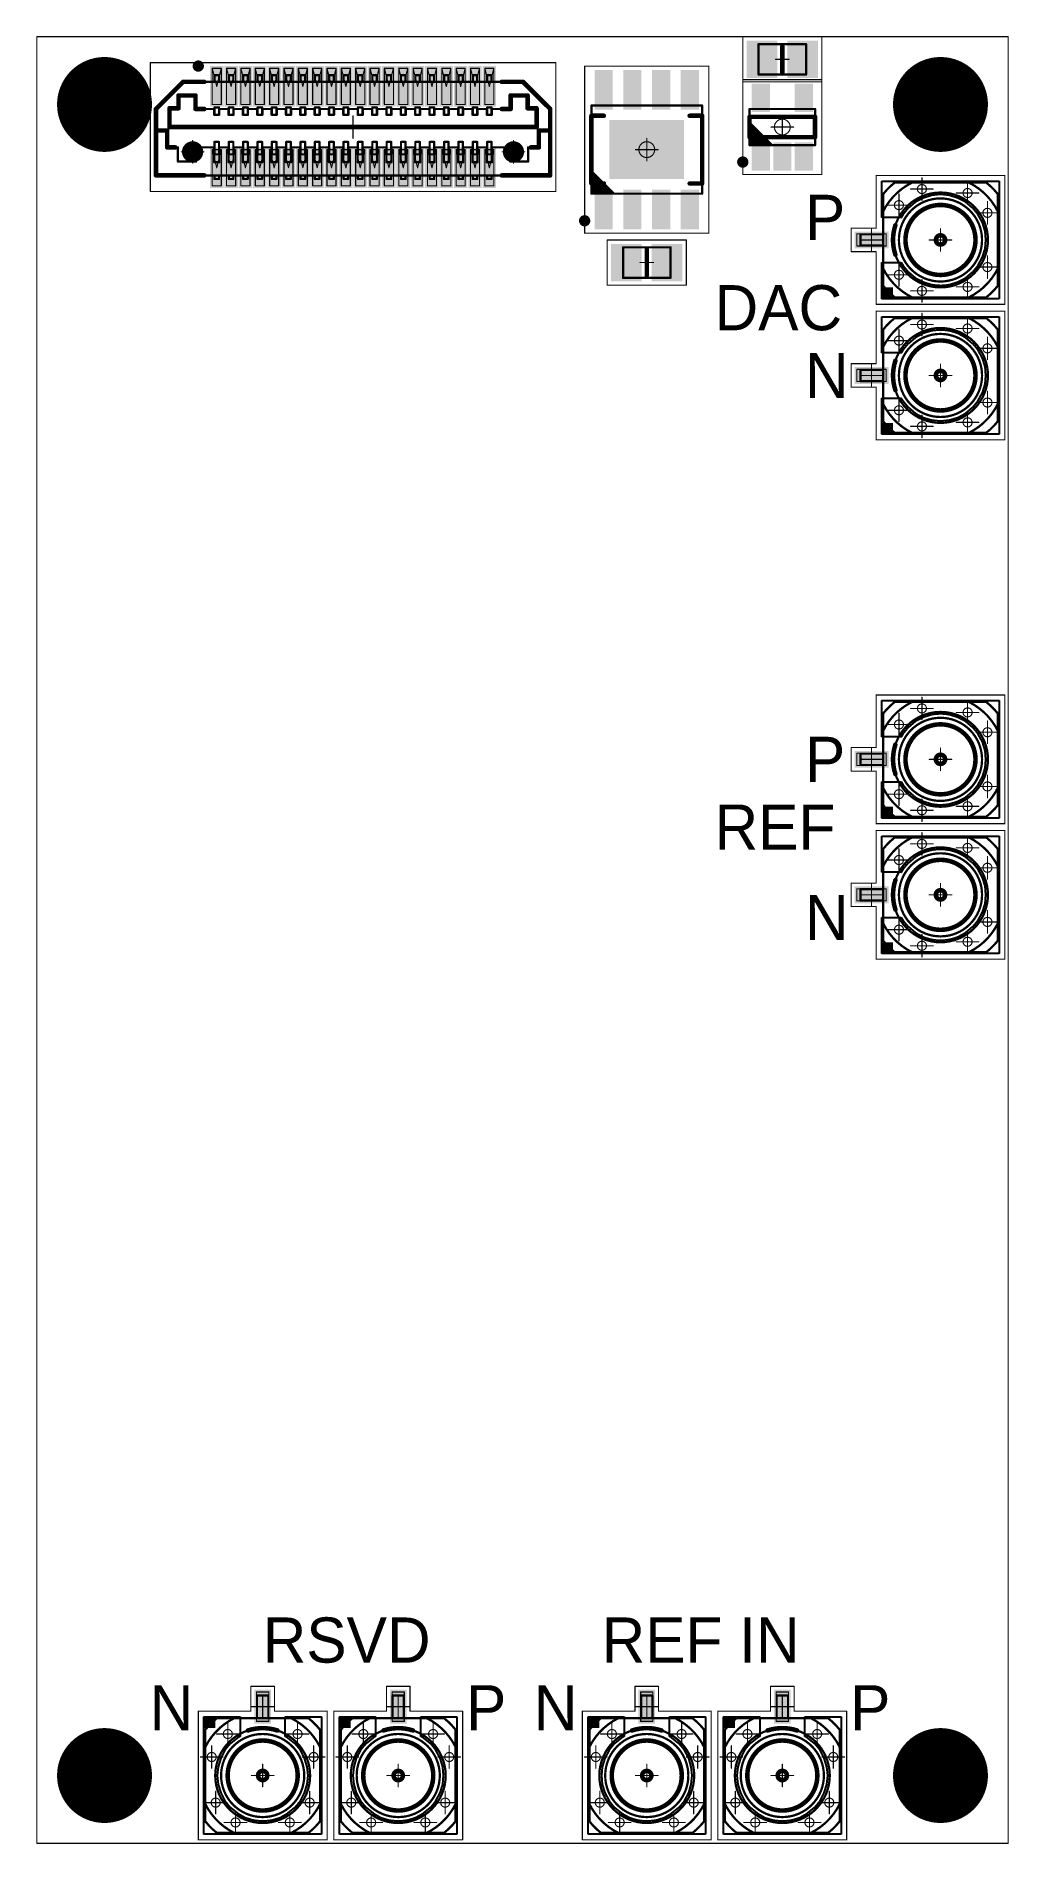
# Model space of a CAD drawing. Extents: x 30 to 73, y 30 to 110.
import ezdxf

# ---------------------------------------------------------------- set-up
doc = ezdxf.new("R2010")
doc.units = 0
doc.layers.get('0').update_dxf_attribs({"linetype": 'CONTINUOUS'})
for name, color, linetype in [('BOTTOMLAYER', 5, 'CONTINUOUS'), ('BOTTOMSOLDER', 6, 'CONTINUOUS'), ('MECHANICAL1', 6, 'CONTINUOUS'), ('MECHANICAL14', 56, 'CONTINUOUS'), ('MECHANICAL15', 56, 'CONTINUOUS'), ('MECHANICAL8', 56, 'CONTINUOUS'), ('MULTILAYER', 9, 'CONTINUOUS'), ('TOPLAYER', 1, 'CONTINUOUS'), ('TOPOVERLAY', 2, 'CONTINUOUS'), ('TOPPASTE', 8, 'CONTINUOUS'), ('TOPSOLDER', 216, 'CONTINUOUS')]:
    doc.layers.add(name, color=color, linetype=linetype)

msp = doc.modelspace()

# ---------------------------------------------------------------- texts
at = {"layer": 'TOPOVERLAY'}
for s, p in [('P', (63.999999, 101.000001)), ('DAC', (59.999999, 96.999999)), ('N', (63.999999, 94)), ('P', (63.999999, 77.000001)), ('REF', (59.999999, 73.999999)), ('N', (63.999999, 70)), ('RSVD', (39.999999, 38)), ('REF IN', (54.999999, 38)), ('N', (35.000001, 35.000001)), ('P', (49.000001, 35.000001)), ('N', (52, 35.000001)), ('P', (66, 35.000001))]:
    msp.add_text(s, height=2.000001, rotation=360, dxfattribs=at).set_placement(p)

# ---------------------------------------------------------------- blocks, each defined once
blk = doc.blocks.new('SAMTEC_LSS_120_03_L_DV_A_1')
at = {"layer": 'BOTTOMLAYER', "const_width": 0.249999}
for points in [[(-7.225, 1.1, 1), (-6.975003, 1.1, 1)], [(6.975003, 1.1, 1), (7.225, 1.1, 1)]]:
    blk.add_lwpolyline(points, format="xyb", close=True, dxfattribs=at)
at = {"layer": 'BOTTOMSOLDER', "const_width": 0.449999}
for points in [[(-7.324999, 1.1, 1), (-6.875003, 1.1, 1)], [(6.875003, 1.1, 1), (7.324999, 1.1, 1)]]:
    blk.add_lwpolyline(points, format="xyb", close=True, dxfattribs=at)
at = {"layer": 'MECHANICAL14', "const_width": 0.1}
for points in [[(8.724999, 2.140001), (-8.724999, 2.140001)], [(-8.724999, 2.140001), (-8.724999, -0.800001)], [(-5.9182, 1.560401), (-6.1468, 1.560401)], [(-6.1468, 1.560401), (-6.1468, 0.900001)], [(-5.9325, 2.3), (-6.1325, 2.3)], [(-6.1325, 2.3), (-6.1325, 2.140001)], [(-5.9325, 2.3), (-5.9325, 2.140001)], [(-5.9182, 1.560401), (-5.9182, 0.900001)], [(-5.2832, 1.560401), (-5.5118, 1.560401)], [(-5.5118, 1.560401), (-5.5118, 0.900001)], [(-5.2975, 2.3), (-5.4975, 2.3)], [(-5.4975, 2.3), (-5.4975, 2.140001)], [(-5.2975, 2.3), (-5.2975, 2.140001)], [(-5.2832, 1.560401), (-5.2832, 0.900001)], [(-4.6482, 1.560401), (-4.8768, 1.560401)], [(-4.8768, 1.560401), (-4.8768, 0.900001)], [(-4.6625, 2.3), (-4.8625, 2.3)], [(-4.8625, 2.3), (-4.8625, 2.140001)], [(-4.6625, 2.3), (-4.6625, 2.140001)], [(-4.6482, 1.560401), (-4.6482, 0.900001)], [(-4.0132, 1.560401), (-4.2418, 1.560401)], [(-4.2418, 1.560401), (-4.2418, 0.900001)], [(-4.0275, 2.3), (-4.2275, 2.3)], [(-4.2275, 2.3), (-4.2275, 2.140001)], [(-4.0275, 2.3), (-4.0275, 2.140001)], [(-4.0132, 1.560401), (-4.0132, 0.900001)], [(-3.3782, 1.560401), (-3.6068, 1.560401)], [(-3.6068, 1.560401), (-3.6068, 0.900001)], [(-3.3925, 2.3), (-3.5925, 2.3)], [(-3.5925, 2.3), (-3.5925, 2.140001)], [(-3.3925, 2.3), (-3.3925, 2.140001)], [(-3.3782, 1.560401), (-3.3782, 0.900001)], [(-2.7432, 1.560401), (-2.9718, 1.560401)], [(-2.9718, 1.560401), (-2.9718, 0.900001)], [(-2.7575, 2.3), (-2.9575, 2.3)], [(-2.9575, 2.3), (-2.9575, 2.140001)], [(-2.7575, 2.3), (-2.7575, 2.140001)], [(-2.7432, 1.560401), (-2.7432, 0.900001)], [(-2.1082, 1.560401), (-2.3368, 1.560401)], [(-2.3368, 1.560401), (-2.3368, 0.900001)], [(-2.1225, 2.3), (-2.3225, 2.3)], [(-2.3225, 2.3), (-2.3225, 2.140001)], [(-2.1225, 2.3), (-2.1225, 2.140001)], [(-2.1082, 1.560401), (-2.1082, 0.900001)], [(-1.4732, 1.560401), (-1.7018, 1.560401)], [(-1.7018, 1.560401), (-1.7018, 0.900001)], [(-1.4875, 2.3), (-1.6875, 2.3)], [(-1.6875, 2.3), (-1.6875, 2.140001)], [(-1.4875, 2.3), (-1.4875, 2.140001)], [(-1.4732, 1.560401), (-1.4732, 0.900001)], [(-0.8382, 1.560401), (-1.0668, 1.560401)], [(-1.0668, 1.560401), (-1.0668, 0.900001)], [(-0.8525, 2.3), (-1.0525, 2.3)], [(-1.0525, 2.3), (-1.0525, 2.140001)], [(-0.8525, 2.3), (-0.8525, 2.140001)], [(-0.8382, 1.560401), (-0.8382, 0.900001)], [(-0.2032, 1.560401), (-0.4318, 1.560401)], [(-0.4318, 1.560401), (-0.4318, 0.900001)], [(-0.2175, 2.3), (-0.4175, 2.3)], [(-0.4175, 2.3), (-0.4175, 2.140001)], [(-0.2175, 2.3), (-0.2175, 2.140001)], [(-0.2032, 1.560401), (-0.2032, 0.900001)], [(0.4318, 1.560401), (0.2032, 1.560401)], [(0.2032, 1.560401), (0.2032, 0.900001)], [(0.4175, 2.3), (0.2175, 2.3)], [(0.2175, 2.3), (0.2175, 2.140001)], [(0.4175, 2.3), (0.4175, 2.140001)], [(0.4318, 1.560401), (0.4318, 0.900001)], [(1.0668, 1.560401), (0.8382, 1.560401)], [(0.8382, 1.560401), (0.8382, 0.900001)], [(1.0525, 2.3), (0.8525, 2.3)], [(0.8525, 2.3), (0.8525, 2.140001)], [(1.0525, 2.3), (1.0525, 2.140001)], [(1.0668, 1.560401), (1.0668, 0.900001)], [(1.7018, 1.560401), (1.4732, 1.560401)], [(1.4732, 1.560401), (1.4732, 0.900001)], [(1.6875, 2.3), (1.4875, 2.3)], [(1.4875, 2.3), (1.4875, 2.140001)], [(1.6875, 2.3), (1.6875, 2.140001)], [(1.7018, 1.560401), (1.7018, 0.900001)], [(2.3368, 1.560401), (2.1082, 1.560401)], [(2.1082, 1.560401), (2.1082, 0.900001)], [(2.3225, 2.3), (2.1225, 2.3)], [(2.1225, 2.3), (2.1225, 2.140001)], [(2.3225, 2.3), (2.3225, 2.140001)], [(2.3368, 1.560401), (2.3368, 0.900001)], [(2.9718, 1.560401), (2.7432, 1.560401)], [(2.7432, 1.560401), (2.7432, 0.900001)], [(2.9575, 2.3), (2.7575, 2.3)], [(2.7575, 2.3), (2.7575, 2.140001)], [(2.9575, 2.3), (2.9575, 2.140001)], [(2.9718, 1.560401), (2.9718, 0.900001)], [(3.6068, 1.560401), (3.3782, 1.560401)], [(3.3782, 1.560401), (3.3782, 0.900001)], [(3.5925, 2.3), (3.3925, 2.3)], [(3.3925, 2.3), (3.3925, 2.140001)], [(3.5925, 2.3), (3.5925, 2.140001)], [(3.6068, 1.560401), (3.6068, 0.900001)], [(4.2418, 1.560401), (4.0132, 1.560401)], [(4.0132, 1.560401), (4.0132, 0.900001)], [(4.2275, 2.3), (4.0275, 2.3)], [(4.0275, 2.3), (4.0275, 2.140001)], [(4.2275, 2.3), (4.2275, 2.140001)], [(4.2418, 1.560401), (4.2418, 0.900001)], [(4.8768, 1.560401), (4.6482, 1.560401)], [(4.6482, 1.560401), (4.6482, 0.900001)], [(4.8625, 2.3), (4.6625, 2.3)], [(4.6625, 2.3), (4.6625, 2.140001)], [(4.8625, 2.3), (4.8625, 2.140001)], [(4.8768, 1.560401), (4.8768, 0.900001)], [(5.5118, 1.560401), (5.2832, 1.560401)], [(5.2832, 1.560401), (5.2832, 0.900001)], [(5.4975, 2.3), (5.2975, 2.3)], [(5.2975, 2.3), (5.2975, 2.140001)], [(5.4975, 2.3), (5.4975, 2.140001)], [(5.5118, 1.560401), (5.5118, 0.900001)], [(6.1468, 1.560401), (5.9182, 1.560401)], [(5.9182, 1.560401), (5.9182, 0.900001)], [(6.1325, 2.3), (5.9325, 2.3)], [(5.9325, 2.3), (5.9325, 2.140001)], [(6.1325, 2.3), (6.1325, 2.140001)], [(6.1468, 1.560401), (6.1468, 0.900001)], [(8.724999, 2.140001), (8.724999, -0.800001)], [(-7.75, 0.900001), (-8.225, 0.900001)], [(-8.225, 0.900001), (-8.225, 0.15)], [(-6.949999, 1.525001), (-7.75, 1.525001)], [(-7.75, 1.525001), (-7.75, 0.900001)], [(-6.949999, 1.525001), (-6.949999, 0.900001)], [(-6.1468, 0.900001), (-6.949999, 0.900001)], [(-6.1325, 1.21), (-6.1325, 0.660314)], [(-5.9325, 1.21), (-6.1325, 1.21)], [(-5.9325, 1.21), (-5.9325, 0.660314)], [(-5.5118, 0.900001), (-5.9182, 0.900001)], [(-5.4975, 1.21), (-5.4975, 0.660314)], [(-5.2975, 1.21), (-5.4975, 1.21)], [(-5.2975, 1.21), (-5.2975, 0.660314)], [(-4.8768, 0.900001), (-5.2832, 0.900001)], [(-4.8625, 1.21), (-4.8625, 0.660314)], [(-4.6625, 1.21), (-4.8625, 1.21)], [(-4.6625, 1.21), (-4.6625, 0.660314)], [(-4.2418, 0.900001), (-4.6482, 0.900001)], [(-4.2275, 1.21), (-4.2275, 0.660314)], [(-4.0275, 1.21), (-4.2275, 1.21)], [(-4.0275, 1.21), (-4.0275, 0.660314)], [(-3.6068, 0.900001), (-4.0132, 0.900001)], [(-3.5925, 1.21), (-3.5925, 0.660314)], [(-3.3925, 1.21), (-3.5925, 1.21)], [(-3.3925, 1.21), (-3.3925, 0.660314)], [(-2.9718, 0.900001), (-3.3782, 0.900001)], [(-2.9575, 1.21), (-2.9575, 0.660314)], [(-2.7575, 1.21), (-2.9575, 1.21)], [(-2.7575, 1.21), (-2.7575, 0.660314)], [(-2.3368, 0.900001), (-2.7432, 0.900001)], [(-2.3225, 1.21), (-2.3225, 0.660314)], [(-2.1225, 1.21), (-2.3225, 1.21)], [(-2.1225, 1.21), (-2.1225, 0.660314)], [(-1.7018, 0.900001), (-2.1082, 0.900001)], [(-1.6875, 1.21), (-1.6875, 0.660314)], [(-1.4875, 1.21), (-1.6875, 1.21)], [(-1.4875, 1.21), (-1.4875, 0.660314)], [(-1.0668, 0.900001), (-1.4732, 0.900001)], [(-1.0525, 1.21), (-1.0525, 0.660314)], [(-0.8525, 1.21), (-1.0525, 1.21)], [(-0.8525, 1.21), (-0.8525, 0.660314)], [(-0.4318, 0.900001), (-0.8382, 0.900001)], [(-0.4175, 1.21), (-0.4175, 0.660314)], [(-0.2175, 1.21), (-0.4175, 1.21)], [(-0.2175, 1.21), (-0.2175, 0.660314)], [(0.2032, 0.900001), (-0.2032, 0.900001)], [(0.2175, 1.21), (0.2175, 0.660314)], [(0.4175, 1.21), (0.2175, 1.21)], [(0.4175, 1.21), (0.4175, 0.660314)], [(0.8382, 0.900001), (0.4318, 0.900001)], [(0.8525, 1.21), (0.8525, 0.660314)], [(1.0525, 1.21), (0.8525, 1.21)], [(1.0525, 1.21), (1.0525, 0.660314)], [(1.4732, 0.900001), (1.0668, 0.900001)], [(1.4875, 1.21), (1.4875, 0.660314)], [(1.6875, 1.21), (1.4875, 1.21)], [(1.6875, 1.21), (1.6875, 0.660314)], [(2.1082, 0.900001), (1.7018, 0.900001)], [(2.1225, 1.21), (2.1225, 0.660314)], [(2.3225, 1.21), (2.1225, 1.21)], [(2.3225, 1.21), (2.3225, 0.660314)], [(2.7432, 0.900001), (2.3368, 0.900001)], [(2.7575, 1.21), (2.7575, 0.660314)], [(2.9575, 1.21), (2.7575, 1.21)], [(2.9575, 1.21), (2.9575, 0.660314)], [(3.3782, 0.900001), (2.9718, 0.900001)], [(3.3925, 1.21), (3.3925, 0.660314)], [(3.5925, 1.21), (3.3925, 1.21)], [(3.5925, 1.21), (3.5925, 0.660314)], [(4.0132, 0.900001), (3.6068, 0.900001)], [(4.0275, 1.21), (4.0275, 0.660314)], [(4.2275, 1.21), (4.0275, 1.21)], [(4.2275, 1.21), (4.2275, 0.660314)], [(4.6482, 0.900001), (4.2418, 0.900001)], [(4.6625, 1.21), (4.6625, 0.660314)], [(4.8625, 1.21), (4.6625, 1.21)], [(4.8625, 1.21), (4.8625, 0.660314)], [(5.2832, 0.900001), (4.8768, 0.900001)], [(5.2975, 1.21), (5.2975, 0.660314)], [(5.4975, 1.21), (5.2975, 1.21)], [(5.4975, 1.21), (5.4975, 0.660314)], [(5.9182, 0.900001), (5.5118, 0.900001)], [(5.9325, 1.21), (5.9325, 0.660314)], [(6.1325, 1.21), (5.9325, 1.21)], [(6.1325, 1.21), (6.1325, 0.660314)], [(6.949999, 0.900001), (6.1468, 0.900001)], [(7.75, 1.525001), (6.949999, 1.525001)], [(6.949999, 1.525001), (6.949999, 0.900001)], [(7.75, 1.525001), (7.75, 0.900001)], [(8.225, 0.900001), (7.75, 0.900001)], [(8.225, 0.900001), (8.225, 0.15)], [(-8.225, 0.15), (-8.724999, 0.15)], [(8.125, 0), (-8.125, 0)], [(-8.125, 0), (-8.125, -0.830001)], [(-5.9325, 0.660314), (-6.1325, 0.660314)], [(-5.2975, 0.660314), (-5.4975, 0.660314)], [(-4.6625, 0.660314), (-4.8625, 0.660314)], [(-4.0275, 0.660314), (-4.2275, 0.660314)], [(-3.3925, 0.660314), (-3.5925, 0.660314)], [(-2.7575, 0.660314), (-2.9575, 0.660314)], [(-2.1225, 0.660314), (-2.3225, 0.660314)], [(-1.4875, 0.660314), (-1.6875, 0.660314)], [(-0.8525, 0.660314), (-1.0525, 0.660314)], [(-0.2175, 0.660314), (-0.4175, 0.660314)], [(0.4175, 0.660314), (0.2175, 0.660314)], [(1.0525, 0.660314), (0.8525, 0.660314)], [(1.6875, 0.660314), (1.4875, 0.660314)], [(2.3225, 0.660314), (2.1225, 0.660314)], [(2.9575, 0.660314), (2.7575, 0.660314)], [(3.5925, 0.660314), (3.3925, 0.660314)], [(4.2275, 0.660314), (4.0275, 0.660314)], [(4.8625, 0.660314), (4.6625, 0.660314)], [(5.4975, 0.660314), (5.2975, 0.660314)], [(6.1325, 0.660314), (5.9325, 0.660314)], [(8.125, 0), (8.125, -0.830001)], [(8.724999, 0.15), (8.225, 0.15)], [(-7.524999, -2.000001), (-8.724999, -0.800001)], [(-7.725001, -0.830001), (-8.125, -0.830001)], [(-7.725001, -0.830001), (-7.725001, -1.4)], [(-6.975, -0.800001), (-6.975, -1.4)], [(-6.1468, -0.800001), (-6.975, -0.800001)], [(-5.9182, -0.546001), (-6.1468, -0.546001)], [(-6.1468, -0.546001), (-6.1468, -0.800001)], [(-6.1325, -0.546001), (-6.1325, -0.866013)], [(-5.9325, -0.546001), (-5.9325, -0.865967)], [(-5.9182, -0.546001), (-5.9182, -0.800001)], [(-5.5118, -0.800001), (-5.9182, -0.800001)], [(-5.2832, -0.546001), (-5.5118, -0.546001)], [(-5.5118, -0.546001), (-5.5118, -0.800001)], [(-5.4975, -0.546001), (-5.4975, -0.866013)], [(-5.2975, -0.546001), (-5.2975, -0.865967)], [(-5.2832, -0.546001), (-5.2832, -0.800001)], [(-4.8768, -0.800001), (-5.2832, -0.800001)], [(-4.6482, -0.546001), (-4.8768, -0.546001)], [(-4.8768, -0.546001), (-4.8768, -0.800001)], [(-4.8625, -0.546001), (-4.8625, -0.866013)], [(-4.6625, -0.546001), (-4.6625, -0.865967)], [(-4.6482, -0.546001), (-4.6482, -0.800001)], [(-4.2418, -0.800001), (-4.6482, -0.800001)], [(-4.0132, -0.546001), (-4.2418, -0.546001)], [(-4.2418, -0.546001), (-4.2418, -0.800001)], [(-4.2275, -0.546001), (-4.2275, -0.866013)], [(-4.0275, -0.546001), (-4.0275, -0.865967)], [(-4.0132, -0.546001), (-4.0132, -0.800001)], [(-3.6068, -0.800001), (-4.0132, -0.800001)], [(-3.3782, -0.546001), (-3.6068, -0.546001)], [(-3.6068, -0.546001), (-3.6068, -0.800001)], [(-3.5925, -0.546001), (-3.5925, -0.866013)], [(-3.3925, -0.546001), (-3.3925, -0.865967)], [(-3.3782, -0.546001), (-3.3782, -0.800001)], [(-2.9718, -0.800001), (-3.3782, -0.800001)], [(-2.7432, -0.546001), (-2.9718, -0.546001)], [(-2.9718, -0.546001), (-2.9718, -0.800001)], [(-2.9575, -0.546001), (-2.9575, -0.866013)], [(-2.7575, -0.546001), (-2.7575, -0.865967)], [(-2.7432, -0.546001), (-2.7432, -0.800001)], [(-2.3368, -0.800001), (-2.7432, -0.800001)], [(-2.1082, -0.546001), (-2.3368, -0.546001)], [(-2.3368, -0.546001), (-2.3368, -0.800001)], [(-2.3225, -0.546001), (-2.3225, -0.866013)], [(-2.1225, -0.546001), (-2.1225, -0.865967)], [(-2.1082, -0.546001), (-2.1082, -0.800001)], [(-1.7018, -0.800001), (-2.1082, -0.800001)], [(-1.4732, -0.546001), (-1.7018, -0.546001)], [(-1.7018, -0.546001), (-1.7018, -0.800001)], [(-1.6875, -0.546001), (-1.6875, -0.866013)], [(-1.4875, -0.546001), (-1.4875, -0.865967)], [(-1.4732, -0.546001), (-1.4732, -0.800001)], [(-1.0668, -0.800001), (-1.4732, -0.800001)], [(-0.8382, -0.546001), (-1.0668, -0.546001)], [(-1.0668, -0.546001), (-1.0668, -0.800001)], [(-1.0525, -0.546001), (-1.0525, -0.866013)], [(-0.8525, -0.546001), (-0.8525, -0.865967)], [(-0.8382, -0.546001), (-0.8382, -0.800001)], [(-0.4318, -0.800001), (-0.8382, -0.800001)], [(-0.2032, -0.546001), (-0.4318, -0.546001)], [(-0.4318, -0.546001), (-0.4318, -0.800001)], [(-0.4175, -0.546001), (-0.4175, -0.866013)], [(-0.2175, -0.546001), (-0.2175, -0.865967)], [(-0.2032, -0.546001), (-0.2032, -0.800001)], [(0.2032, -0.800001), (-0.2032, -0.800001)], [(0.4318, -0.546001), (0.2032, -0.546001)], [(0.2032, -0.546001), (0.2032, -0.800001)], [(0.2175, -0.546001), (0.2175, -0.866013)], [(0.4175, -0.546001), (0.4175, -0.865967)], [(0.4318, -0.546001), (0.4318, -0.800001)], [(0.8382, -0.800001), (0.4318, -0.800001)], [(1.0668, -0.546001), (0.8382, -0.546001)], [(0.8382, -0.546001), (0.8382, -0.800001)], [(0.8525, -0.546001), (0.8525, -0.866013)], [(1.0525, -0.546001), (1.0525, -0.865967)], [(1.0668, -0.546001), (1.0668, -0.800001)], [(1.4732, -0.800001), (1.0668, -0.800001)], [(1.7018, -0.546001), (1.4732, -0.546001)], [(1.4732, -0.546001), (1.4732, -0.800001)], [(1.4875, -0.546001), (1.4875, -0.866013)], [(1.6875, -0.546001), (1.6875, -0.865967)], [(1.7018, -0.546001), (1.7018, -0.800001)], [(2.1082, -0.800001), (1.7018, -0.800001)], [(2.3368, -0.546001), (2.1082, -0.546001)], [(2.1082, -0.546001), (2.1082, -0.800001)], [(2.1225, -0.546001), (2.1225, -0.866013)], [(2.3225, -0.546001), (2.3225, -0.865967)], [(2.3368, -0.546001), (2.3368, -0.800001)], [(2.7432, -0.800001), (2.3368, -0.800001)], [(2.9718, -0.546001), (2.7432, -0.546001)], [(2.7432, -0.546001), (2.7432, -0.800001)], [(2.7575, -0.546001), (2.7575, -0.866013)], [(2.9575, -0.546001), (2.9575, -0.865967)], [(2.9718, -0.546001), (2.9718, -0.800001)], [(3.3782, -0.800001), (2.9718, -0.800001)], [(3.6068, -0.546001), (3.3782, -0.546001)], [(3.3782, -0.546001), (3.3782, -0.800001)], [(3.3925, -0.546001), (3.3925, -0.866013)], [(3.5925, -0.546001), (3.5925, -0.865967)], [(3.6068, -0.546001), (3.6068, -0.800001)], [(4.0132, -0.800001), (3.6068, -0.800001)], [(4.2418, -0.546001), (4.0132, -0.546001)], [(4.0132, -0.546001), (4.0132, -0.800001)], [(4.0275, -0.546001), (4.0275, -0.866013)], [(4.2275, -0.546001), (4.2275, -0.865967)], [(4.2418, -0.546001), (4.2418, -0.800001)], [(4.6482, -0.800001), (4.2418, -0.800001)], [(4.8768, -0.546001), (4.6482, -0.546001)], [(4.6482, -0.546001), (4.6482, -0.800001)], [(4.6625, -0.546001), (4.6625, -0.866013)], [(4.8625, -0.546001), (4.8625, -0.865967)], [(4.8768, -0.546001), (4.8768, -0.800001)], [(5.2832, -0.800001), (4.8768, -0.800001)], [(5.5118, -0.546001), (5.2832, -0.546001)], [(5.2832, -0.546001), (5.2832, -0.800001)], [(5.2975, -0.546001), (5.2975, -0.866013)], [(5.4975, -0.546001), (5.4975, -0.865967)], [(5.5118, -0.546001), (5.5118, -0.800001)], [(5.9182, -0.800001), (5.5118, -0.800001)], [(6.1468, -0.546001), (5.9182, -0.546001)], [(5.9182, -0.546001), (5.9182, -0.800001)], [(5.9325, -0.546001), (5.9325, -0.866013)], [(6.1325, -0.546001), (6.1325, -0.865967)], [(6.1468, -0.546001), (6.1468, -0.800001)], [(6.975, -0.800001), (6.1468, -0.800001)], [(6.975, -0.800001), (6.975, -1.4)], [(8.724999, -0.800001), (7.524999, -2.000001)], [(8.125, -0.830001), (7.725001, -0.830001)], [(7.725001, -0.830001), (7.725001, -1.4)], [(-6.975, -1.4), (-7.725001, -1.4)], [(-5.9325, -0.865967), (-6.1325, -0.866013)], [(-5.2975, -0.865967), (-5.4975, -0.866013)], [(-4.6625, -0.865967), (-4.8625, -0.866013)], [(-4.0275, -0.865967), (-4.2275, -0.866013)], [(-3.3925, -0.865967), (-3.5925, -0.866013)], [(-2.7575, -0.865967), (-2.9575, -0.866013)], [(-2.1225, -0.865967), (-2.3225, -0.866013)], [(-1.4875, -0.865967), (-1.6875, -0.866013)], [(-0.8525, -0.865967), (-1.0525, -0.866013)], [(-0.2175, -0.865967), (-0.4175, -0.866013)], [(0.4175, -0.865967), (0.2175, -0.866013)], [(1.0525, -0.865967), (0.8525, -0.866013)], [(1.6875, -0.865967), (1.4875, -0.866013)], [(2.3225, -0.865967), (2.1225, -0.866013)], [(2.9575, -0.865967), (2.7575, -0.866013)], [(3.5925, -0.865967), (3.3925, -0.866013)], [(4.2275, -0.865967), (4.0275, -0.866013)], [(4.8625, -0.865967), (4.6625, -0.866013)], [(5.4975, -0.865967), (5.2975, -0.866013)], [(6.1325, -0.865967), (5.9325, -0.866013)], [(7.725001, -1.4), (6.975, -1.4)], [(7.524999, -2.000001), (-7.524999, -2.000001)], [(-6.1325, -2.000001), (-6.1325, -2.3)], [(-5.9325, -2.3), (-6.1325, -2.3)], [(-5.9325, -2.000001), (-5.9325, -2.3)], [(-5.4975, -2.000001), (-5.4975, -2.3)], [(-5.2975, -2.3), (-5.4975, -2.3)], [(-5.2975, -2.000001), (-5.2975, -2.3)], [(-4.8625, -2.000001), (-4.8625, -2.3)], [(-4.6625, -2.3), (-4.8625, -2.3)], [(-4.6625, -2.000001), (-4.6625, -2.3)], [(-4.2275, -2.000001), (-4.2275, -2.3)], [(-4.0275, -2.3), (-4.2275, -2.3)], [(-4.0275, -2.000001), (-4.0275, -2.3)], [(-3.5925, -2.000001), (-3.5925, -2.3)], [(-3.3925, -2.3), (-3.5925, -2.3)], [(-3.3925, -2.000001), (-3.3925, -2.3)], [(-2.9575, -2.000001), (-2.9575, -2.3)], [(-2.7575, -2.3), (-2.9575, -2.3)], [(-2.7575, -2.000001), (-2.7575, -2.3)], [(-2.3225, -2.000001), (-2.3225, -2.3)], [(-2.1225, -2.3), (-2.3225, -2.3)], [(-2.1225, -2.000001), (-2.1225, -2.3)], [(-1.6875, -2.000001), (-1.6875, -2.3)], [(-1.4875, -2.3), (-1.6875, -2.3)], [(-1.4875, -2.000001), (-1.4875, -2.3)], [(-1.0525, -2.000001), (-1.0525, -2.3)], [(-0.8525, -2.3), (-1.0525, -2.3)], [(-0.8525, -2.000001), (-0.8525, -2.3)], [(-0.4175, -2.000001), (-0.4175, -2.3)], [(-0.2175, -2.3), (-0.4175, -2.3)], [(-0.2175, -2.000001), (-0.2175, -2.3)], [(0.2175, -2.000001), (0.2175, -2.3)], [(0.4175, -2.3), (0.2175, -2.3)], [(0.4175, -2.000001), (0.4175, -2.3)], [(0.8525, -2.000001), (0.8525, -2.3)], [(1.0525, -2.3), (0.8525, -2.3)], [(1.0525, -2.000001), (1.0525, -2.3)], [(1.4875, -2.000001), (1.4875, -2.3)], [(1.6875, -2.3), (1.4875, -2.3)], [(1.6875, -2.000001), (1.6875, -2.3)], [(2.1225, -2.000001), (2.1225, -2.3)], [(2.3225, -2.3), (2.1225, -2.3)], [(2.3225, -2.000001), (2.3225, -2.3)], [(2.7575, -2.000001), (2.7575, -2.3)], [(2.9575, -2.3), (2.7575, -2.3)], [(2.9575, -2.000001), (2.9575, -2.3)], [(3.3925, -2.000001), (3.3925, -2.3)], [(3.5925, -2.3), (3.3925, -2.3)], [(3.5925, -2.000001), (3.5925, -2.3)], [(4.0275, -2.000001), (4.0275, -2.3)], [(4.2275, -2.3), (4.0275, -2.3)], [(4.2275, -2.000001), (4.2275, -2.3)], [(4.6625, -2.000001), (4.6625, -2.3)], [(4.8625, -2.3), (4.6625, -2.3)], [(4.8625, -2.000001), (4.8625, -2.3)], [(5.2975, -2.000001), (5.2975, -2.3)], [(5.4975, -2.3), (5.2975, -2.3)], [(5.4975, -2.000001), (5.4975, -2.3)], [(5.9325, -2.000001), (5.9325, -2.3)], [(6.1325, -2.3), (5.9325, -2.3)], [(6.1325, -2.000001), (6.1325, -2.3)]]:
    blk.add_lwpolyline(points, dxfattribs=at)
at = {"layer": 'MECHANICAL14', "const_width": 0.05}
for points in [[(-8.749998, 2.140001, 1), (-8.7, 2.140001, 1)], [(-8.749998, 2.140001, 1), (-8.7, 2.140001, 1)], [(-6.171799, 1.560401, 1), (-6.121801, 1.560401, 1)], [(-6.171799, 1.560401, 1), (-6.121801, 1.560401, 1)], [(-6.157498, 2.3, 1), (-6.107501, 2.3, 1)], [(-6.157498, 2.3, 1), (-6.107501, 2.3, 1)], [(-6.157498, 2.140001, 1), (-6.107501, 2.140001, 1)], [(-5.957499, 2.3, 1), (-5.907502, 2.3, 1)], [(-5.957499, 2.3, 1), (-5.907502, 2.3, 1)], [(-5.957499, 2.140001, 1), (-5.907502, 2.140001, 1)], [(-5.943199, 1.560401, 1), (-5.893201, 1.560401, 1)], [(-5.943199, 1.560401, 1), (-5.893201, 1.560401, 1)], [(-5.536799, 1.560401, 1), (-5.486801, 1.560401, 1)], [(-5.536799, 1.560401, 1), (-5.486801, 1.560401, 1)], [(-5.522498, 2.3, 1), (-5.472501, 2.3, 1)], [(-5.522498, 2.3, 1), (-5.472501, 2.3, 1)], [(-5.522498, 2.140001, 1), (-5.472501, 2.140001, 1)], [(-5.322499, 2.3, 1), (-5.272502, 2.3, 1)], [(-5.322499, 2.3, 1), (-5.272502, 2.3, 1)], [(-5.322499, 2.140001, 1), (-5.272502, 2.140001, 1)], [(-5.308199, 1.560401, 1), (-5.258201, 1.560401, 1)], [(-5.308199, 1.560401, 1), (-5.258201, 1.560401, 1)], [(-4.901799, 1.560401, 1), (-4.851801, 1.560401, 1)], [(-4.901799, 1.560401, 1), (-4.851801, 1.560401, 1)], [(-4.887498, 2.3, 1), (-4.837501, 2.3, 1)], [(-4.887498, 2.3, 1), (-4.837501, 2.3, 1)], [(-4.887498, 2.140001, 1), (-4.837501, 2.140001, 1)], [(-4.687499, 2.3, 1), (-4.637502, 2.3, 1)], [(-4.687499, 2.3, 1), (-4.637502, 2.3, 1)], [(-4.687499, 2.140001, 1), (-4.637502, 2.140001, 1)], [(-4.673199, 1.560401, 1), (-4.623201, 1.560401, 1)], [(-4.673199, 1.560401, 1), (-4.623201, 1.560401, 1)], [(-4.266799, 1.560401, 1), (-4.216801, 1.560401, 1)], [(-4.266799, 1.560401, 1), (-4.216801, 1.560401, 1)], [(-4.252498, 2.3, 1), (-4.202501, 2.3, 1)], [(-4.252498, 2.3, 1), (-4.202501, 2.3, 1)], [(-4.252498, 2.140001, 1), (-4.202501, 2.140001, 1)], [(-4.052499, 2.3, 1), (-4.002502, 2.3, 1)], [(-4.052499, 2.3, 1), (-4.002502, 2.3, 1)], [(-4.052499, 2.140001, 1), (-4.002502, 2.140001, 1)], [(-4.038199, 1.560401, 1), (-3.988201, 1.560401, 1)], [(-4.038199, 1.560401, 1), (-3.988201, 1.560401, 1)], [(-3.631799, 1.560401, 1), (-3.581801, 1.560401, 1)], [(-3.631799, 1.560401, 1), (-3.581801, 1.560401, 1)], [(-3.617498, 2.3, 1), (-3.567501, 2.3, 1)], [(-3.617498, 2.3, 1), (-3.567501, 2.3, 1)], [(-3.617498, 2.140001, 1), (-3.567501, 2.140001, 1)], [(-3.417499, 2.3, 1), (-3.367502, 2.3, 1)], [(-3.417499, 2.3, 1), (-3.367502, 2.3, 1)], [(-3.417499, 2.140001, 1), (-3.367502, 2.140001, 1)], [(-3.403199, 1.560401, 1), (-3.353201, 1.560401, 1)], [(-3.403199, 1.560401, 1), (-3.353201, 1.560401, 1)], [(-2.996799, 1.560401, 1), (-2.946801, 1.560401, 1)], [(-2.996799, 1.560401, 1), (-2.946801, 1.560401, 1)], [(-2.982498, 2.3, 1), (-2.932501, 2.3, 1)], [(-2.982498, 2.3, 1), (-2.932501, 2.3, 1)], [(-2.982498, 2.140001, 1), (-2.932501, 2.140001, 1)], [(-2.782499, 2.3, 1), (-2.732502, 2.3, 1)], [(-2.782499, 2.3, 1), (-2.732502, 2.3, 1)], [(-2.782499, 2.140001, 1), (-2.732502, 2.140001, 1)], [(-2.768199, 1.560401, 1), (-2.718201, 1.560401, 1)], [(-2.768199, 1.560401, 1), (-2.718201, 1.560401, 1)], [(-2.361799, 1.560401, 1), (-2.311801, 1.560401, 1)], [(-2.361799, 1.560401, 1), (-2.311801, 1.560401, 1)], [(-2.347498, 2.3, 1), (-2.297501, 2.3, 1)], [(-2.347498, 2.3, 1), (-2.297501, 2.3, 1)], [(-2.347498, 2.140001, 1), (-2.297501, 2.140001, 1)], [(-2.147499, 2.3, 1), (-2.097502, 2.3, 1)], [(-2.147499, 2.3, 1), (-2.097502, 2.3, 1)], [(-2.147499, 2.140001, 1), (-2.097502, 2.140001, 1)], [(-2.133199, 1.560401, 1), (-2.083201, 1.560401, 1)], [(-2.133199, 1.560401, 1), (-2.083201, 1.560401, 1)], [(-1.726799, 1.560401, 1), (-1.676801, 1.560401, 1)], [(-1.726799, 1.560401, 1), (-1.676801, 1.560401, 1)], [(-1.712498, 2.3, 1), (-1.662501, 2.3, 1)], [(-1.712498, 2.3, 1), (-1.662501, 2.3, 1)], [(-1.712498, 2.140001, 1), (-1.662501, 2.140001, 1)], [(-1.512499, 2.3, 1), (-1.462502, 2.3, 1)], [(-1.512499, 2.3, 1), (-1.462502, 2.3, 1)], [(-1.512499, 2.140001, 1), (-1.462502, 2.140001, 1)], [(-1.498199, 1.560401, 1), (-1.448201, 1.560401, 1)], [(-1.498199, 1.560401, 1), (-1.448201, 1.560401, 1)], [(-1.091799, 1.560401, 1), (-1.041801, 1.560401, 1)], [(-1.091799, 1.560401, 1), (-1.041801, 1.560401, 1)], [(-1.077498, 2.3, 1), (-1.027501, 2.3, 1)], [(-1.077498, 2.3, 1), (-1.027501, 2.3, 1)], [(-1.077498, 2.140001, 1), (-1.027501, 2.140001, 1)], [(-0.877499, 2.3, 1), (-0.827502, 2.3, 1)], [(-0.877499, 2.3, 1), (-0.827502, 2.3, 1)], [(-0.877499, 2.140001, 1), (-0.827502, 2.140001, 1)], [(-0.863199, 1.560401, 1), (-0.813201, 1.560401, 1)], [(-0.863199, 1.560401, 1), (-0.813201, 1.560401, 1)], [(-0.456799, 1.560401, 1), (-0.406801, 1.560401, 1)], [(-0.456799, 1.560401, 1), (-0.406801, 1.560401, 1)], [(-0.442498, 2.3, 1), (-0.392501, 2.3, 1)], [(-0.442498, 2.3, 1), (-0.392501, 2.3, 1)], [(-0.442498, 2.140001, 1), (-0.392501, 2.140001, 1)], [(-0.242499, 2.3, 1), (-0.192502, 2.3, 1)], [(-0.242499, 2.3, 1), (-0.192502, 2.3, 1)], [(-0.242499, 2.140001, 1), (-0.192502, 2.140001, 1)], [(-0.228199, 1.560401, 1), (-0.178201, 1.560401, 1)], [(-0.228199, 1.560401, 1), (-0.178201, 1.560401, 1)], [(0.178201, 1.560401, 1), (0.228199, 1.560401, 1)], [(0.178201, 1.560401, 1), (0.228199, 1.560401, 1)], [(0.192502, 2.3, 1), (0.242499, 2.3, 1)], [(0.192502, 2.3, 1), (0.242499, 2.3, 1)], [(0.192502, 2.140001, 1), (0.242499, 2.140001, 1)], [(0.392501, 2.3, 1), (0.442498, 2.3, 1)], [(0.392501, 2.3, 1), (0.442498, 2.3, 1)], [(0.392501, 2.140001, 1), (0.442498, 2.140001, 1)], [(0.406801, 1.560401, 1), (0.456799, 1.560401, 1)], [(0.406801, 1.560401, 1), (0.456799, 1.560401, 1)], [(0.813201, 1.560401, 1), (0.863199, 1.560401, 1)], [(0.813201, 1.560401, 1), (0.863199, 1.560401, 1)], [(0.827502, 2.3, 1), (0.877499, 2.3, 1)], [(0.827502, 2.3, 1), (0.877499, 2.3, 1)], [(0.827502, 2.140001, 1), (0.877499, 2.140001, 1)], [(1.027501, 2.3, 1), (1.077498, 2.3, 1)], [(1.027501, 2.3, 1), (1.077498, 2.3, 1)], [(1.027501, 2.140001, 1), (1.077498, 2.140001, 1)], [(1.041801, 1.560401, 1), (1.091799, 1.560401, 1)], [(1.041801, 1.560401, 1), (1.091799, 1.560401, 1)], [(1.448201, 1.560401, 1), (1.498199, 1.560401, 1)], [(1.448201, 1.560401, 1), (1.498199, 1.560401, 1)], [(1.462502, 2.3, 1), (1.512499, 2.3, 1)], [(1.462502, 2.3, 1), (1.512499, 2.3, 1)], [(1.462502, 2.140001, 1), (1.512499, 2.140001, 1)], [(1.662501, 2.3, 1), (1.712498, 2.3, 1)], [(1.662501, 2.3, 1), (1.712498, 2.3, 1)], [(1.662501, 2.140001, 1), (1.712498, 2.140001, 1)], [(1.676801, 1.560401, 1), (1.726799, 1.560401, 1)], [(1.676801, 1.560401, 1), (1.726799, 1.560401, 1)], [(2.083201, 1.560401, 1), (2.133199, 1.560401, 1)], [(2.083201, 1.560401, 1), (2.133199, 1.560401, 1)], [(2.097502, 2.3, 1), (2.147499, 2.3, 1)], [(2.097502, 2.3, 1), (2.147499, 2.3, 1)], [(2.097502, 2.140001, 1), (2.147499, 2.140001, 1)], [(2.297501, 2.3, 1), (2.347498, 2.3, 1)], [(2.297501, 2.3, 1), (2.347498, 2.3, 1)], [(2.297501, 2.140001, 1), (2.347498, 2.140001, 1)], [(2.311801, 1.560401, 1), (2.361799, 1.560401, 1)], [(2.311801, 1.560401, 1), (2.361799, 1.560401, 1)], [(2.718201, 1.560401, 1), (2.768199, 1.560401, 1)], [(2.718201, 1.560401, 1), (2.768199, 1.560401, 1)], [(2.732502, 2.3, 1), (2.782499, 2.3, 1)], [(2.732502, 2.3, 1), (2.782499, 2.3, 1)], [(2.732502, 2.140001, 1), (2.782499, 2.140001, 1)], [(2.932501, 2.3, 1), (2.982498, 2.3, 1)], [(2.932501, 2.3, 1), (2.982498, 2.3, 1)], [(2.932501, 2.140001, 1), (2.982498, 2.140001, 1)], [(2.946801, 1.560401, 1), (2.996799, 1.560401, 1)], [(2.946801, 1.560401, 1), (2.996799, 1.560401, 1)], [(3.353201, 1.560401, 1), (3.403199, 1.560401, 1)], [(3.353201, 1.560401, 1), (3.403199, 1.560401, 1)], [(3.367502, 2.3, 1), (3.417499, 2.3, 1)], [(3.367502, 2.3, 1), (3.417499, 2.3, 1)], [(3.367502, 2.140001, 1), (3.417499, 2.140001, 1)], [(3.567501, 2.3, 1), (3.617498, 2.3, 1)], [(3.567501, 2.3, 1), (3.617498, 2.3, 1)], [(3.567501, 2.140001, 1), (3.617498, 2.140001, 1)], [(3.581801, 1.560401, 1), (3.631799, 1.560401, 1)], [(3.581801, 1.560401, 1), (3.631799, 1.560401, 1)], [(3.988201, 1.560401, 1), (4.038199, 1.560401, 1)], [(3.988201, 1.560401, 1), (4.038199, 1.560401, 1)], [(4.002502, 2.3, 1), (4.052499, 2.3, 1)], [(4.002502, 2.3, 1), (4.052499, 2.3, 1)], [(4.002502, 2.140001, 1), (4.052499, 2.140001, 1)], [(4.202501, 2.3, 1), (4.252498, 2.3, 1)], [(4.202501, 2.3, 1), (4.252498, 2.3, 1)], [(4.202501, 2.140001, 1), (4.252498, 2.140001, 1)], [(4.216801, 1.560401, 1), (4.266799, 1.560401, 1)], [(4.216801, 1.560401, 1), (4.266799, 1.560401, 1)], [(4.623201, 1.560401, 1), (4.673199, 1.560401, 1)], [(4.623201, 1.560401, 1), (4.673199, 1.560401, 1)], [(4.637502, 2.3, 1), (4.687499, 2.3, 1)], [(4.637502, 2.3, 1), (4.687499, 2.3, 1)], [(4.637502, 2.140001, 1), (4.687499, 2.140001, 1)], [(4.837501, 2.3, 1), (4.887498, 2.3, 1)], [(4.837501, 2.3, 1), (4.887498, 2.3, 1)], [(4.837501, 2.140001, 1), (4.887498, 2.140001, 1)], [(4.851801, 1.560401, 1), (4.901799, 1.560401, 1)], [(4.851801, 1.560401, 1), (4.901799, 1.560401, 1)], [(5.258201, 1.560401, 1), (5.308199, 1.560401, 1)], [(5.258201, 1.560401, 1), (5.308199, 1.560401, 1)], [(5.272502, 2.3, 1), (5.322499, 2.3, 1)], [(5.272502, 2.3, 1), (5.322499, 2.3, 1)], [(5.272502, 2.140001, 1), (5.322499, 2.140001, 1)], [(5.472501, 2.3, 1), (5.522498, 2.3, 1)], [(5.472501, 2.3, 1), (5.522498, 2.3, 1)], [(5.472501, 2.140001, 1), (5.522498, 2.140001, 1)], [(5.486801, 1.560401, 1), (5.536799, 1.560401, 1)], [(5.486801, 1.560401, 1), (5.536799, 1.560401, 1)], [(5.893201, 1.560401, 1), (5.943199, 1.560401, 1)], [(5.893201, 1.560401, 1), (5.943199, 1.560401, 1)], [(5.907502, 2.3, 1), (5.957499, 2.3, 1)], [(5.907502, 2.3, 1), (5.957499, 2.3, 1)], [(5.907502, 2.140001, 1), (5.957499, 2.140001, 1)], [(6.107501, 2.3, 1), (6.157498, 2.3, 1)], [(6.107501, 2.3, 1), (6.157498, 2.3, 1)], [(6.107501, 2.140001, 1), (6.157498, 2.140001, 1)], [(6.121801, 1.560401, 1), (6.171799, 1.560401, 1)], [(6.121801, 1.560401, 1), (6.171799, 1.560401, 1)], [(8.7, 2.140001, 1), (8.749998, 2.140001, 1)], [(8.7, 2.140001, 1), (8.749998, 2.140001, 1)], [(-8.249999, 0.900001, 1), (-8.200001, 0.900001, 1)], [(-8.249999, 0.900001, 1), (-8.200001, 0.900001, 1)], [(-7.774998, 1.525001, 1), (-7.725001, 1.525001, 1)], [(-7.774998, 1.525001, 1), (-7.725001, 1.525001, 1)], [(-7.774998, 0.900001, 1), (-7.725001, 0.900001, 1)], [(-7.774998, 0.900001, 1), (-7.725001, 0.900001, 1)], [(-6.974997, 1.525001, 1), (-6.925, 1.525001, 1)], [(-6.974997, 1.525001, 1), (-6.925, 1.525001, 1)], [(-6.974997, 0.900001, 1), (-6.925, 0.900001, 1)], [(-6.974997, 0.900001, 1), (-6.925, 0.900001, 1)], [(-6.171799, 0.900001, 1), (-6.121801, 0.900001, 1)], [(-6.171799, 0.900001, 1), (-6.121801, 0.900001, 1)], [(-6.157498, 1.21, 1), (-6.107501, 1.21, 1)], [(-6.157498, 1.21, 1), (-6.107501, 1.21, 1)], [(-5.957499, 1.21, 1), (-5.907502, 1.21, 1)], [(-5.957499, 1.21, 1), (-5.907502, 1.21, 1)], [(-5.943199, 0.900001, 1), (-5.893201, 0.900001, 1)], [(-5.943199, 0.900001, 1), (-5.893201, 0.900001, 1)], [(-5.536799, 0.900001, 1), (-5.486801, 0.900001, 1)], [(-5.536799, 0.900001, 1), (-5.486801, 0.900001, 1)], [(-5.522498, 1.21, 1), (-5.472501, 1.21, 1)], [(-5.522498, 1.21, 1), (-5.472501, 1.21, 1)], [(-5.322499, 1.21, 1), (-5.272502, 1.21, 1)], [(-5.322499, 1.21, 1), (-5.272502, 1.21, 1)], [(-5.308199, 0.900001, 1), (-5.258201, 0.900001, 1)], [(-5.308199, 0.900001, 1), (-5.258201, 0.900001, 1)], [(-4.901799, 0.900001, 1), (-4.851801, 0.900001, 1)], [(-4.901799, 0.900001, 1), (-4.851801, 0.900001, 1)], [(-4.887498, 1.21, 1), (-4.837501, 1.21, 1)], [(-4.887498, 1.21, 1), (-4.837501, 1.21, 1)], [(-4.687499, 1.21, 1), (-4.637502, 1.21, 1)], [(-4.687499, 1.21, 1), (-4.637502, 1.21, 1)], [(-4.673199, 0.900001, 1), (-4.623201, 0.900001, 1)], [(-4.673199, 0.900001, 1), (-4.623201, 0.900001, 1)], [(-4.266799, 0.900001, 1), (-4.216801, 0.900001, 1)], [(-4.266799, 0.900001, 1), (-4.216801, 0.900001, 1)], [(-4.252498, 1.21, 1), (-4.202501, 1.21, 1)], [(-4.252498, 1.21, 1), (-4.202501, 1.21, 1)], [(-4.052499, 1.21, 1), (-4.002502, 1.21, 1)], [(-4.052499, 1.21, 1), (-4.002502, 1.21, 1)], [(-4.038199, 0.900001, 1), (-3.988201, 0.900001, 1)], [(-4.038199, 0.900001, 1), (-3.988201, 0.900001, 1)], [(-3.631799, 0.900001, 1), (-3.581801, 0.900001, 1)], [(-3.631799, 0.900001, 1), (-3.581801, 0.900001, 1)], [(-3.617498, 1.21, 1), (-3.567501, 1.21, 1)], [(-3.617498, 1.21, 1), (-3.567501, 1.21, 1)], [(-3.417499, 1.21, 1), (-3.367502, 1.21, 1)], [(-3.417499, 1.21, 1), (-3.367502, 1.21, 1)], [(-3.403199, 0.900001, 1), (-3.353201, 0.900001, 1)], [(-3.403199, 0.900001, 1), (-3.353201, 0.900001, 1)], [(-2.996799, 0.900001, 1), (-2.946801, 0.900001, 1)], [(-2.996799, 0.900001, 1), (-2.946801, 0.900001, 1)], [(-2.982498, 1.21, 1), (-2.932501, 1.21, 1)], [(-2.982498, 1.21, 1), (-2.932501, 1.21, 1)], [(-2.782499, 1.21, 1), (-2.732502, 1.21, 1)], [(-2.782499, 1.21, 1), (-2.732502, 1.21, 1)], [(-2.768199, 0.900001, 1), (-2.718201, 0.900001, 1)], [(-2.768199, 0.900001, 1), (-2.718201, 0.900001, 1)], [(-2.361799, 0.900001, 1), (-2.311801, 0.900001, 1)], [(-2.361799, 0.900001, 1), (-2.311801, 0.900001, 1)], [(-2.347498, 1.21, 1), (-2.297501, 1.21, 1)], [(-2.347498, 1.21, 1), (-2.297501, 1.21, 1)], [(-2.147499, 1.21, 1), (-2.097502, 1.21, 1)], [(-2.147499, 1.21, 1), (-2.097502, 1.21, 1)], [(-2.133199, 0.900001, 1), (-2.083201, 0.900001, 1)], [(-2.133199, 0.900001, 1), (-2.083201, 0.900001, 1)], [(-1.726799, 0.900001, 1), (-1.676801, 0.900001, 1)], [(-1.726799, 0.900001, 1), (-1.676801, 0.900001, 1)], [(-1.712498, 1.21, 1), (-1.662501, 1.21, 1)], [(-1.712498, 1.21, 1), (-1.662501, 1.21, 1)], [(-1.512499, 1.21, 1), (-1.462502, 1.21, 1)], [(-1.512499, 1.21, 1), (-1.462502, 1.21, 1)], [(-1.498199, 0.900001, 1), (-1.448201, 0.900001, 1)], [(-1.498199, 0.900001, 1), (-1.448201, 0.900001, 1)], [(-1.091799, 0.900001, 1), (-1.041801, 0.900001, 1)], [(-1.091799, 0.900001, 1), (-1.041801, 0.900001, 1)], [(-1.077498, 1.21, 1), (-1.027501, 1.21, 1)], [(-1.077498, 1.21, 1), (-1.027501, 1.21, 1)], [(-0.877499, 1.21, 1), (-0.827502, 1.21, 1)], [(-0.877499, 1.21, 1), (-0.827502, 1.21, 1)], [(-0.863199, 0.900001, 1), (-0.813201, 0.900001, 1)], [(-0.863199, 0.900001, 1), (-0.813201, 0.900001, 1)], [(-0.456799, 0.900001, 1), (-0.406801, 0.900001, 1)], [(-0.456799, 0.900001, 1), (-0.406801, 0.900001, 1)], [(-0.442498, 1.21, 1), (-0.392501, 1.21, 1)], [(-0.442498, 1.21, 1), (-0.392501, 1.21, 1)], [(-0.242499, 1.21, 1), (-0.192502, 1.21, 1)], [(-0.242499, 1.21, 1), (-0.192502, 1.21, 1)], [(-0.228199, 0.900001, 1), (-0.178201, 0.900001, 1)], [(-0.228199, 0.900001, 1), (-0.178201, 0.900001, 1)], [(0.178201, 0.900001, 1), (0.228199, 0.900001, 1)], [(0.178201, 0.900001, 1), (0.228199, 0.900001, 1)], [(0.192502, 1.21, 1), (0.242499, 1.21, 1)], [(0.192502, 1.21, 1), (0.242499, 1.21, 1)], [(0.392501, 1.21, 1), (0.442498, 1.21, 1)], [(0.392501, 1.21, 1), (0.442498, 1.21, 1)], [(0.406801, 0.900001, 1), (0.456799, 0.900001, 1)], [(0.406801, 0.900001, 1), (0.456799, 0.900001, 1)], [(0.813201, 0.900001, 1), (0.863199, 0.900001, 1)], [(0.813201, 0.900001, 1), (0.863199, 0.900001, 1)], [(0.827502, 1.21, 1), (0.877499, 1.21, 1)], [(0.827502, 1.21, 1), (0.877499, 1.21, 1)], [(1.027501, 1.21, 1), (1.077498, 1.21, 1)], [(1.027501, 1.21, 1), (1.077498, 1.21, 1)], [(1.041801, 0.900001, 1), (1.091799, 0.900001, 1)], [(1.041801, 0.900001, 1), (1.091799, 0.900001, 1)], [(1.448201, 0.900001, 1), (1.498199, 0.900001, 1)], [(1.448201, 0.900001, 1), (1.498199, 0.900001, 1)], [(1.462502, 1.21, 1), (1.512499, 1.21, 1)], [(1.462502, 1.21, 1), (1.512499, 1.21, 1)], [(1.662501, 1.21, 1), (1.712498, 1.21, 1)], [(1.662501, 1.21, 1), (1.712498, 1.21, 1)], [(1.676801, 0.900001, 1), (1.726799, 0.900001, 1)], [(1.676801, 0.900001, 1), (1.726799, 0.900001, 1)], [(2.083201, 0.900001, 1), (2.133199, 0.900001, 1)], [(2.083201, 0.900001, 1), (2.133199, 0.900001, 1)], [(2.097502, 1.21, 1), (2.147499, 1.21, 1)], [(2.097502, 1.21, 1), (2.147499, 1.21, 1)], [(2.297501, 1.21, 1), (2.347498, 1.21, 1)], [(2.297501, 1.21, 1), (2.347498, 1.21, 1)], [(2.311801, 0.900001, 1), (2.361799, 0.900001, 1)], [(2.311801, 0.900001, 1), (2.361799, 0.900001, 1)], [(2.718201, 0.900001, 1), (2.768199, 0.900001, 1)], [(2.718201, 0.900001, 1), (2.768199, 0.900001, 1)], [(2.732502, 1.21, 1), (2.782499, 1.21, 1)], [(2.732502, 1.21, 1), (2.782499, 1.21, 1)], [(2.932501, 1.21, 1), (2.982498, 1.21, 1)], [(2.932501, 1.21, 1), (2.982498, 1.21, 1)], [(2.946801, 0.900001, 1), (2.996799, 0.900001, 1)], [(2.946801, 0.900001, 1), (2.996799, 0.900001, 1)], [(3.353201, 0.900001, 1), (3.403199, 0.900001, 1)], [(3.353201, 0.900001, 1), (3.403199, 0.900001, 1)], [(3.367502, 1.21, 1), (3.417499, 1.21, 1)], [(3.367502, 1.21, 1), (3.417499, 1.21, 1)], [(3.567501, 1.21, 1), (3.617498, 1.21, 1)], [(3.567501, 1.21, 1), (3.617498, 1.21, 1)], [(3.581801, 0.900001, 1), (3.631799, 0.900001, 1)], [(3.581801, 0.900001, 1), (3.631799, 0.900001, 1)], [(3.988201, 0.900001, 1), (4.038199, 0.900001, 1)], [(3.988201, 0.900001, 1), (4.038199, 0.900001, 1)], [(4.002502, 1.21, 1), (4.052499, 1.21, 1)], [(4.002502, 1.21, 1), (4.052499, 1.21, 1)], [(4.202501, 1.21, 1), (4.252498, 1.21, 1)], [(4.202501, 1.21, 1), (4.252498, 1.21, 1)], [(4.216801, 0.900001, 1), (4.266799, 0.900001, 1)], [(4.216801, 0.900001, 1), (4.266799, 0.900001, 1)], [(4.623201, 0.900001, 1), (4.673199, 0.900001, 1)], [(4.623201, 0.900001, 1), (4.673199, 0.900001, 1)], [(4.637502, 1.21, 1), (4.687499, 1.21, 1)], [(4.637502, 1.21, 1), (4.687499, 1.21, 1)], [(4.837501, 1.21, 1), (4.887498, 1.21, 1)], [(4.837501, 1.21, 1), (4.887498, 1.21, 1)], [(4.851801, 0.900001, 1), (4.901799, 0.900001, 1)], [(4.851801, 0.900001, 1), (4.901799, 0.900001, 1)], [(5.258201, 0.900001, 1), (5.308199, 0.900001, 1)], [(5.258201, 0.900001, 1), (5.308199, 0.900001, 1)], [(5.272502, 1.21, 1), (5.322499, 1.21, 1)], [(5.272502, 1.21, 1), (5.322499, 1.21, 1)], [(5.472501, 1.21, 1), (5.522498, 1.21, 1)], [(5.472501, 1.21, 1), (5.522498, 1.21, 1)], [(5.486801, 0.900001, 1), (5.536799, 0.900001, 1)], [(5.486801, 0.900001, 1), (5.536799, 0.900001, 1)], [(5.893201, 0.900001, 1), (5.943199, 0.900001, 1)], [(5.893201, 0.900001, 1), (5.943199, 0.900001, 1)], [(5.907502, 1.21, 1), (5.957499, 1.21, 1)], [(5.907502, 1.21, 1), (5.957499, 1.21, 1)], [(6.107501, 1.21, 1), (6.157498, 1.21, 1)], [(6.107501, 1.21, 1), (6.157498, 1.21, 1)], [(6.121801, 0.900001, 1), (6.171799, 0.900001, 1)], [(6.121801, 0.900001, 1), (6.171799, 0.900001, 1)], [(6.925, 1.525001, 1), (6.974997, 1.525001, 1)], [(6.925, 1.525001, 1), (6.974997, 1.525001, 1)], [(6.925, 0.900001, 1), (6.974997, 0.900001, 1)], [(6.925, 0.900001, 1), (6.974997, 0.900001, 1)], [(7.725001, 1.525001, 1), (7.774998, 1.525001, 1)], [(7.725001, 1.525001, 1), (7.774998, 1.525001, 1)], [(7.725001, 0.900001, 1), (7.774998, 0.900001, 1)], [(7.725001, 0.900001, 1), (7.774998, 0.900001, 1)], [(8.200001, 0.900001, 1), (8.249999, 0.900001, 1)], [(8.200001, 0.900001, 1), (8.249999, 0.900001, 1)], [(-8.749998, 0.15, 1), (-8.7, 0.15, 1)], [(-8.249999, 0.15, 1), (-8.200001, 0.15, 1)], [(-8.249999, 0.15, 1), (-8.200001, 0.15, 1)], [(-8.149999, 0, 1), (-8.100002, 0, 1)], [(-8.149999, 0, 1), (-8.100002, 0, 1)], [(-6.157498, 0.660314, 1), (-6.107501, 0.660314, 1)], [(-6.157498, 0.660314, 1), (-6.107501, 0.660314, 1)], [(-5.957499, 0.660314, 1), (-5.907502, 0.660314, 1)], [(-5.957499, 0.660314, 1), (-5.907502, 0.660314, 1)], [(-5.522498, 0.660314, 1), (-5.472501, 0.660314, 1)], [(-5.522498, 0.660314, 1), (-5.472501, 0.660314, 1)], [(-5.322499, 0.660314, 1), (-5.272502, 0.660314, 1)], [(-5.322499, 0.660314, 1), (-5.272502, 0.660314, 1)], [(-4.887498, 0.660314, 1), (-4.837501, 0.660314, 1)], [(-4.887498, 0.660314, 1), (-4.837501, 0.660314, 1)], [(-4.687499, 0.660314, 1), (-4.637502, 0.660314, 1)], [(-4.687499, 0.660314, 1), (-4.637502, 0.660314, 1)], [(-4.252498, 0.660314, 1), (-4.202501, 0.660314, 1)], [(-4.252498, 0.660314, 1), (-4.202501, 0.660314, 1)], [(-4.052499, 0.660314, 1), (-4.002502, 0.660314, 1)], [(-4.052499, 0.660314, 1), (-4.002502, 0.660314, 1)], [(-3.617498, 0.660314, 1), (-3.567501, 0.660314, 1)], [(-3.617498, 0.660314, 1), (-3.567501, 0.660314, 1)], [(-3.417499, 0.660314, 1), (-3.367502, 0.660314, 1)], [(-3.417499, 0.660314, 1), (-3.367502, 0.660314, 1)], [(-2.982498, 0.660314, 1), (-2.932501, 0.660314, 1)], [(-2.982498, 0.660314, 1), (-2.932501, 0.660314, 1)], [(-2.782499, 0.660314, 1), (-2.732502, 0.660314, 1)], [(-2.782499, 0.660314, 1), (-2.732502, 0.660314, 1)], [(-2.347498, 0.660314, 1), (-2.297501, 0.660314, 1)], [(-2.347498, 0.660314, 1), (-2.297501, 0.660314, 1)], [(-2.147499, 0.660314, 1), (-2.097502, 0.660314, 1)], [(-2.147499, 0.660314, 1), (-2.097502, 0.660314, 1)], [(-1.712498, 0.660314, 1), (-1.662501, 0.660314, 1)], [(-1.712498, 0.660314, 1), (-1.662501, 0.660314, 1)], [(-1.512499, 0.660314, 1), (-1.462502, 0.660314, 1)], [(-1.512499, 0.660314, 1), (-1.462502, 0.660314, 1)], [(-1.077498, 0.660314, 1), (-1.027501, 0.660314, 1)], [(-1.077498, 0.660314, 1), (-1.027501, 0.660314, 1)], [(-0.877499, 0.660314, 1), (-0.827502, 0.660314, 1)], [(-0.877499, 0.660314, 1), (-0.827502, 0.660314, 1)], [(-0.442498, 0.660314, 1), (-0.392501, 0.660314, 1)], [(-0.442498, 0.660314, 1), (-0.392501, 0.660314, 1)], [(-0.242499, 0.660314, 1), (-0.192502, 0.660314, 1)], [(-0.242499, 0.660314, 1), (-0.192502, 0.660314, 1)], [(0.192502, 0.660314, 1), (0.242499, 0.660314, 1)], [(0.192502, 0.660314, 1), (0.242499, 0.660314, 1)], [(0.392501, 0.660314, 1), (0.442498, 0.660314, 1)], [(0.392501, 0.660314, 1), (0.442498, 0.660314, 1)], [(0.827502, 0.660314, 1), (0.877499, 0.660314, 1)], [(0.827502, 0.660314, 1), (0.877499, 0.660314, 1)], [(1.027501, 0.660314, 1), (1.077498, 0.660314, 1)], [(1.027501, 0.660314, 1), (1.077498, 0.660314, 1)], [(1.462502, 0.660314, 1), (1.512499, 0.660314, 1)], [(1.462502, 0.660314, 1), (1.512499, 0.660314, 1)], [(1.662501, 0.660314, 1), (1.712498, 0.660314, 1)], [(1.662501, 0.660314, 1), (1.712498, 0.660314, 1)], [(2.097502, 0.660314, 1), (2.147499, 0.660314, 1)], [(2.097502, 0.660314, 1), (2.147499, 0.660314, 1)], [(2.297501, 0.660314, 1), (2.347498, 0.660314, 1)], [(2.297501, 0.660314, 1), (2.347498, 0.660314, 1)], [(2.732502, 0.660314, 1), (2.782499, 0.660314, 1)], [(2.732502, 0.660314, 1), (2.782499, 0.660314, 1)], [(2.932501, 0.660314, 1), (2.982498, 0.660314, 1)], [(2.932501, 0.660314, 1), (2.982498, 0.660314, 1)], [(3.367502, 0.660314, 1), (3.417499, 0.660314, 1)], [(3.367502, 0.660314, 1), (3.417499, 0.660314, 1)], [(3.567501, 0.660314, 1), (3.617498, 0.660314, 1)], [(3.567501, 0.660314, 1), (3.617498, 0.660314, 1)], [(4.002502, 0.660314, 1), (4.052499, 0.660314, 1)], [(4.002502, 0.660314, 1), (4.052499, 0.660314, 1)], [(4.202501, 0.660314, 1), (4.252498, 0.660314, 1)], [(4.202501, 0.660314, 1), (4.252498, 0.660314, 1)], [(4.637502, 0.660314, 1), (4.687499, 0.660314, 1)], [(4.637502, 0.660314, 1), (4.687499, 0.660314, 1)], [(4.837501, 0.660314, 1), (4.887498, 0.660314, 1)], [(4.837501, 0.660314, 1), (4.887498, 0.660314, 1)], [(5.272502, 0.660314, 1), (5.322499, 0.660314, 1)], [(5.272502, 0.660314, 1), (5.322499, 0.660314, 1)], [(5.472501, 0.660314, 1), (5.522498, 0.660314, 1)], [(5.472501, 0.660314, 1), (5.522498, 0.660314, 1)], [(5.907502, 0.660314, 1), (5.957499, 0.660314, 1)], [(5.907502, 0.660314, 1), (5.957499, 0.660314, 1)], [(6.107501, 0.660314, 1), (6.157498, 0.660314, 1)], [(6.107501, 0.660314, 1), (6.157498, 0.660314, 1)], [(8.100002, 0, 1), (8.149999, 0, 1)], [(8.100002, 0, 1), (8.149999, 0, 1)], [(8.200001, 0.15, 1), (8.249999, 0.15, 1)], [(8.200001, 0.15, 1), (8.249999, 0.15, 1)], [(8.7, 0.15, 1), (8.749998, 0.15, 1)], [(-8.749998, -0.800001, 1), (-8.7, -0.800001, 1)], [(-8.749998, -0.800001, 1), (-8.7, -0.800001, 1)], [(-8.149999, -0.830001, 1), (-8.100002, -0.830001, 1)], [(-8.149999, -0.830001, 1), (-8.100002, -0.830001, 1)], [(-7.75, -0.830001, 1), (-7.700002, -0.830001, 1)], [(-7.75, -0.830001, 1), (-7.700002, -0.830001, 1)], [(-6.999999, -0.800001, 1), (-6.950001, -0.800001, 1)], [(-6.999999, -0.800001, 1), (-6.950001, -0.800001, 1)], [(-6.171799, -0.546001, 1), (-6.121801, -0.546001, 1)], [(-6.171799, -0.546001, 1), (-6.121801, -0.546001, 1)], [(-6.171799, -0.800001, 1), (-6.121801, -0.800001, 1)], [(-6.171799, -0.800001, 1), (-6.121801, -0.800001, 1)], [(-6.157498, -0.546001, 1), (-6.107501, -0.546001, 1)], [(-5.957499, -0.546001, 1), (-5.907502, -0.546001, 1)], [(-5.943199, -0.546001, 1), (-5.893201, -0.546001, 1)], [(-5.943199, -0.546001, 1), (-5.893201, -0.546001, 1)], [(-5.943199, -0.800001, 1), (-5.893201, -0.800001, 1)], [(-5.943199, -0.800001, 1), (-5.893201, -0.800001, 1)], [(-5.536799, -0.546001, 1), (-5.486801, -0.546001, 1)], [(-5.536799, -0.546001, 1), (-5.486801, -0.546001, 1)], [(-5.536799, -0.800001, 1), (-5.486801, -0.800001, 1)], [(-5.536799, -0.800001, 1), (-5.486801, -0.800001, 1)], [(-5.522498, -0.546001, 1), (-5.472501, -0.546001, 1)], [(-5.322499, -0.546001, 1), (-5.272502, -0.546001, 1)], [(-5.308199, -0.546001, 1), (-5.258201, -0.546001, 1)], [(-5.308199, -0.546001, 1), (-5.258201, -0.546001, 1)], [(-5.308199, -0.800001, 1), (-5.258201, -0.800001, 1)], [(-5.308199, -0.800001, 1), (-5.258201, -0.800001, 1)], [(-4.901799, -0.546001, 1), (-4.851801, -0.546001, 1)], [(-4.901799, -0.546001, 1), (-4.851801, -0.546001, 1)], [(-4.901799, -0.800001, 1), (-4.851801, -0.800001, 1)], [(-4.901799, -0.800001, 1), (-4.851801, -0.800001, 1)], [(-4.887498, -0.546001, 1), (-4.837501, -0.546001, 1)], [(-4.687499, -0.546001, 1), (-4.637502, -0.546001, 1)], [(-4.673199, -0.546001, 1), (-4.623201, -0.546001, 1)], [(-4.673199, -0.546001, 1), (-4.623201, -0.546001, 1)], [(-4.673199, -0.800001, 1), (-4.623201, -0.800001, 1)], [(-4.673199, -0.800001, 1), (-4.623201, -0.800001, 1)], [(-4.266799, -0.546001, 1), (-4.216801, -0.546001, 1)], [(-4.266799, -0.546001, 1), (-4.216801, -0.546001, 1)], [(-4.266799, -0.800001, 1), (-4.216801, -0.800001, 1)], [(-4.266799, -0.800001, 1), (-4.216801, -0.800001, 1)], [(-4.252498, -0.546001, 1), (-4.202501, -0.546001, 1)], [(-4.052499, -0.546001, 1), (-4.002502, -0.546001, 1)], [(-4.038199, -0.546001, 1), (-3.988201, -0.546001, 1)], [(-4.038199, -0.546001, 1), (-3.988201, -0.546001, 1)], [(-4.038199, -0.800001, 1), (-3.988201, -0.800001, 1)], [(-4.038199, -0.800001, 1), (-3.988201, -0.800001, 1)], [(-3.631799, -0.546001, 1), (-3.581801, -0.546001, 1)], [(-3.631799, -0.546001, 1), (-3.581801, -0.546001, 1)], [(-3.631799, -0.800001, 1), (-3.581801, -0.800001, 1)], [(-3.631799, -0.800001, 1), (-3.581801, -0.800001, 1)], [(-3.617498, -0.546001, 1), (-3.567501, -0.546001, 1)], [(-3.417499, -0.546001, 1), (-3.367502, -0.546001, 1)], [(-3.403199, -0.546001, 1), (-3.353201, -0.546001, 1)], [(-3.403199, -0.546001, 1), (-3.353201, -0.546001, 1)], [(-3.403199, -0.800001, 1), (-3.353201, -0.800001, 1)], [(-3.403199, -0.800001, 1), (-3.353201, -0.800001, 1)], [(-2.996799, -0.546001, 1), (-2.946801, -0.546001, 1)], [(-2.996799, -0.546001, 1), (-2.946801, -0.546001, 1)], [(-2.996799, -0.800001, 1), (-2.946801, -0.800001, 1)], [(-2.996799, -0.800001, 1), (-2.946801, -0.800001, 1)], [(-2.982498, -0.546001, 1), (-2.932501, -0.546001, 1)], [(-2.782499, -0.546001, 1), (-2.732502, -0.546001, 1)], [(-2.768199, -0.546001, 1), (-2.718201, -0.546001, 1)], [(-2.768199, -0.546001, 1), (-2.718201, -0.546001, 1)], [(-2.768199, -0.800001, 1), (-2.718201, -0.800001, 1)], [(-2.768199, -0.800001, 1), (-2.718201, -0.800001, 1)], [(-2.361799, -0.546001, 1), (-2.311801, -0.546001, 1)], [(-2.361799, -0.546001, 1), (-2.311801, -0.546001, 1)], [(-2.361799, -0.800001, 1), (-2.311801, -0.800001, 1)], [(-2.361799, -0.800001, 1), (-2.311801, -0.800001, 1)], [(-2.347498, -0.546001, 1), (-2.297501, -0.546001, 1)], [(-2.147499, -0.546001, 1), (-2.097502, -0.546001, 1)], [(-2.133199, -0.546001, 1), (-2.083201, -0.546001, 1)], [(-2.133199, -0.546001, 1), (-2.083201, -0.546001, 1)], [(-2.133199, -0.800001, 1), (-2.083201, -0.800001, 1)], [(-2.133199, -0.800001, 1), (-2.083201, -0.800001, 1)], [(-1.726799, -0.546001, 1), (-1.676801, -0.546001, 1)], [(-1.726799, -0.546001, 1), (-1.676801, -0.546001, 1)], [(-1.726799, -0.800001, 1), (-1.676801, -0.800001, 1)], [(-1.726799, -0.800001, 1), (-1.676801, -0.800001, 1)], [(-1.712498, -0.546001, 1), (-1.662501, -0.546001, 1)], [(-1.512499, -0.546001, 1), (-1.462502, -0.546001, 1)], [(-1.498199, -0.546001, 1), (-1.448201, -0.546001, 1)], [(-1.498199, -0.546001, 1), (-1.448201, -0.546001, 1)], [(-1.498199, -0.800001, 1), (-1.448201, -0.800001, 1)], [(-1.498199, -0.800001, 1), (-1.448201, -0.800001, 1)], [(-1.091799, -0.546001, 1), (-1.041801, -0.546001, 1)], [(-1.091799, -0.546001, 1), (-1.041801, -0.546001, 1)], [(-1.091799, -0.800001, 1), (-1.041801, -0.800001, 1)], [(-1.091799, -0.800001, 1), (-1.041801, -0.800001, 1)], [(-1.077498, -0.546001, 1), (-1.027501, -0.546001, 1)], [(-0.877499, -0.546001, 1), (-0.827502, -0.546001, 1)], [(-0.863199, -0.546001, 1), (-0.813201, -0.546001, 1)], [(-0.863199, -0.546001, 1), (-0.813201, -0.546001, 1)], [(-0.863199, -0.800001, 1), (-0.813201, -0.800001, 1)], [(-0.863199, -0.800001, 1), (-0.813201, -0.800001, 1)], [(-0.456799, -0.546001, 1), (-0.406801, -0.546001, 1)], [(-0.456799, -0.546001, 1), (-0.406801, -0.546001, 1)], [(-0.456799, -0.800001, 1), (-0.406801, -0.800001, 1)], [(-0.456799, -0.800001, 1), (-0.406801, -0.800001, 1)], [(-0.442498, -0.546001, 1), (-0.392501, -0.546001, 1)], [(-0.242499, -0.546001, 1), (-0.192502, -0.546001, 1)], [(-0.228199, -0.546001, 1), (-0.178201, -0.546001, 1)], [(-0.228199, -0.546001, 1), (-0.178201, -0.546001, 1)], [(-0.228199, -0.800001, 1), (-0.178201, -0.800001, 1)], [(-0.228199, -0.800001, 1), (-0.178201, -0.800001, 1)], [(0.178201, -0.546001, 1), (0.228199, -0.546001, 1)], [(0.178201, -0.546001, 1), (0.228199, -0.546001, 1)], [(0.178201, -0.800001, 1), (0.228199, -0.800001, 1)], [(0.178201, -0.800001, 1), (0.228199, -0.800001, 1)], [(0.192502, -0.546001, 1), (0.242499, -0.546001, 1)], [(0.392501, -0.546001, 1), (0.442498, -0.546001, 1)], [(0.406801, -0.546001, 1), (0.456799, -0.546001, 1)], [(0.406801, -0.546001, 1), (0.456799, -0.546001, 1)], [(0.406801, -0.800001, 1), (0.456799, -0.800001, 1)], [(0.406801, -0.800001, 1), (0.456799, -0.800001, 1)], [(0.813201, -0.546001, 1), (0.863199, -0.546001, 1)], [(0.813201, -0.546001, 1), (0.863199, -0.546001, 1)], [(0.813201, -0.800001, 1), (0.863199, -0.800001, 1)], [(0.813201, -0.800001, 1), (0.863199, -0.800001, 1)], [(0.827502, -0.546001, 1), (0.877499, -0.546001, 1)], [(1.027501, -0.546001, 1), (1.077498, -0.546001, 1)], [(1.041801, -0.546001, 1), (1.091799, -0.546001, 1)], [(1.041801, -0.546001, 1), (1.091799, -0.546001, 1)], [(1.041801, -0.800001, 1), (1.091799, -0.800001, 1)], [(1.041801, -0.800001, 1), (1.091799, -0.800001, 1)], [(1.448201, -0.546001, 1), (1.498199, -0.546001, 1)], [(1.448201, -0.546001, 1), (1.498199, -0.546001, 1)], [(1.448201, -0.800001, 1), (1.498199, -0.800001, 1)], [(1.448201, -0.800001, 1), (1.498199, -0.800001, 1)], [(1.462502, -0.546001, 1), (1.512499, -0.546001, 1)], [(1.662501, -0.546001, 1), (1.712498, -0.546001, 1)], [(1.676801, -0.546001, 1), (1.726799, -0.546001, 1)], [(1.676801, -0.546001, 1), (1.726799, -0.546001, 1)], [(1.676801, -0.800001, 1), (1.726799, -0.800001, 1)], [(1.676801, -0.800001, 1), (1.726799, -0.800001, 1)], [(2.083201, -0.546001, 1), (2.133199, -0.546001, 1)], [(2.083201, -0.546001, 1), (2.133199, -0.546001, 1)], [(2.083201, -0.800001, 1), (2.133199, -0.800001, 1)], [(2.083201, -0.800001, 1), (2.133199, -0.800001, 1)], [(2.097502, -0.546001, 1), (2.147499, -0.546001, 1)], [(2.297501, -0.546001, 1), (2.347498, -0.546001, 1)], [(2.311801, -0.546001, 1), (2.361799, -0.546001, 1)], [(2.311801, -0.546001, 1), (2.361799, -0.546001, 1)], [(2.311801, -0.800001, 1), (2.361799, -0.800001, 1)], [(2.311801, -0.800001, 1), (2.361799, -0.800001, 1)], [(2.718201, -0.546001, 1), (2.768199, -0.546001, 1)], [(2.718201, -0.546001, 1), (2.768199, -0.546001, 1)], [(2.718201, -0.800001, 1), (2.768199, -0.800001, 1)], [(2.718201, -0.800001, 1), (2.768199, -0.800001, 1)], [(2.732502, -0.546001, 1), (2.782499, -0.546001, 1)], [(2.932501, -0.546001, 1), (2.982498, -0.546001, 1)], [(2.946801, -0.546001, 1), (2.996799, -0.546001, 1)], [(2.946801, -0.546001, 1), (2.996799, -0.546001, 1)], [(2.946801, -0.800001, 1), (2.996799, -0.800001, 1)], [(2.946801, -0.800001, 1), (2.996799, -0.800001, 1)], [(3.353201, -0.546001, 1), (3.403199, -0.546001, 1)], [(3.353201, -0.546001, 1), (3.403199, -0.546001, 1)], [(3.353201, -0.800001, 1), (3.403199, -0.800001, 1)], [(3.353201, -0.800001, 1), (3.403199, -0.800001, 1)], [(3.367502, -0.546001, 1), (3.417499, -0.546001, 1)], [(3.567501, -0.546001, 1), (3.617498, -0.546001, 1)], [(3.581801, -0.546001, 1), (3.631799, -0.546001, 1)], [(3.581801, -0.546001, 1), (3.631799, -0.546001, 1)], [(3.581801, -0.800001, 1), (3.631799, -0.800001, 1)], [(3.581801, -0.800001, 1), (3.631799, -0.800001, 1)], [(3.988201, -0.546001, 1), (4.038199, -0.546001, 1)], [(3.988201, -0.546001, 1), (4.038199, -0.546001, 1)], [(3.988201, -0.800001, 1), (4.038199, -0.800001, 1)], [(3.988201, -0.800001, 1), (4.038199, -0.800001, 1)], [(4.002502, -0.546001, 1), (4.052499, -0.546001, 1)], [(4.202501, -0.546001, 1), (4.252498, -0.546001, 1)], [(4.216801, -0.546001, 1), (4.266799, -0.546001, 1)], [(4.216801, -0.546001, 1), (4.266799, -0.546001, 1)], [(4.216801, -0.800001, 1), (4.266799, -0.800001, 1)], [(4.216801, -0.800001, 1), (4.266799, -0.800001, 1)], [(4.623201, -0.546001, 1), (4.673199, -0.546001, 1)], [(4.623201, -0.546001, 1), (4.673199, -0.546001, 1)], [(4.623201, -0.800001, 1), (4.673199, -0.800001, 1)], [(4.623201, -0.800001, 1), (4.673199, -0.800001, 1)], [(4.637502, -0.546001, 1), (4.687499, -0.546001, 1)], [(4.837501, -0.546001, 1), (4.887498, -0.546001, 1)], [(4.851801, -0.546001, 1), (4.901799, -0.546001, 1)], [(4.851801, -0.546001, 1), (4.901799, -0.546001, 1)], [(4.851801, -0.800001, 1), (4.901799, -0.800001, 1)], [(4.851801, -0.800001, 1), (4.901799, -0.800001, 1)], [(5.258201, -0.546001, 1), (5.308199, -0.546001, 1)], [(5.258201, -0.546001, 1), (5.308199, -0.546001, 1)], [(5.258201, -0.800001, 1), (5.308199, -0.800001, 1)], [(5.258201, -0.800001, 1), (5.308199, -0.800001, 1)], [(5.272502, -0.546001, 1), (5.322499, -0.546001, 1)], [(5.472501, -0.546001, 1), (5.522498, -0.546001, 1)], [(5.486801, -0.546001, 1), (5.536799, -0.546001, 1)], [(5.486801, -0.546001, 1), (5.536799, -0.546001, 1)], [(5.486801, -0.800001, 1), (5.536799, -0.800001, 1)], [(5.486801, -0.800001, 1), (5.536799, -0.800001, 1)], [(5.893201, -0.546001, 1), (5.943199, -0.546001, 1)], [(5.893201, -0.546001, 1), (5.943199, -0.546001, 1)], [(5.893201, -0.800001, 1), (5.943199, -0.800001, 1)], [(5.893201, -0.800001, 1), (5.943199, -0.800001, 1)], [(5.907502, -0.546001, 1), (5.957499, -0.546001, 1)], [(6.107501, -0.546001, 1), (6.157498, -0.546001, 1)], [(6.121801, -0.546001, 1), (6.171799, -0.546001, 1)], [(6.121801, -0.546001, 1), (6.171799, -0.546001, 1)], [(6.121801, -0.800001, 1), (6.171799, -0.800001, 1)], [(6.121801, -0.800001, 1), (6.171799, -0.800001, 1)], [(6.950001, -0.800001, 1), (6.999999, -0.800001, 1)], [(6.950001, -0.800001, 1), (6.999999, -0.800001, 1)], [(7.700002, -0.830001, 1), (7.75, -0.830001, 1)], [(7.700002, -0.830001, 1), (7.75, -0.830001, 1)], [(8.100002, -0.830001, 1), (8.149999, -0.830001, 1)], [(8.100002, -0.830001, 1), (8.149999, -0.830001, 1)], [(8.7, -0.800001, 1), (8.749998, -0.800001, 1)], [(8.7, -0.800001, 1), (8.749998, -0.800001, 1)], [(-7.75, -1.4, 1), (-7.700002, -1.4, 1)], [(-7.75, -1.4, 1), (-7.700002, -1.4, 1)], [(-6.999999, -1.4, 1), (-6.950001, -1.4, 1)], [(-6.999999, -1.4, 1), (-6.950001, -1.4, 1)], [(-6.157498, -0.866013, 1), (-6.107501, -0.866013, 1)], [(-6.157498, -0.866013, 1), (-6.107501, -0.866013, 1)], [(-5.957499, -0.865967, 1), (-5.907502, -0.865967, 1)], [(-5.957499, -0.865967, 1), (-5.907502, -0.865967, 1)], [(-5.522498, -0.866013, 1), (-5.472501, -0.866013, 1)], [(-5.522498, -0.866013, 1), (-5.472501, -0.866013, 1)], [(-5.322499, -0.865967, 1), (-5.272502, -0.865967, 1)], [(-5.322499, -0.865967, 1), (-5.272502, -0.865967, 1)], [(-4.887498, -0.866013, 1), (-4.837501, -0.866013, 1)], [(-4.887498, -0.866013, 1), (-4.837501, -0.866013, 1)], [(-4.687499, -0.865967, 1), (-4.637502, -0.865967, 1)], [(-4.687499, -0.865967, 1), (-4.637502, -0.865967, 1)], [(-4.252498, -0.866013, 1), (-4.202501, -0.866013, 1)], [(-4.252498, -0.866013, 1), (-4.202501, -0.866013, 1)], [(-4.052499, -0.865967, 1), (-4.002502, -0.865967, 1)], [(-4.052499, -0.865967, 1), (-4.002502, -0.865967, 1)], [(-3.617498, -0.866013, 1), (-3.567501, -0.866013, 1)], [(-3.617498, -0.866013, 1), (-3.567501, -0.866013, 1)], [(-3.417499, -0.865967, 1), (-3.367502, -0.865967, 1)], [(-3.417499, -0.865967, 1), (-3.367502, -0.865967, 1)], [(-2.982498, -0.866013, 1), (-2.932501, -0.866013, 1)], [(-2.982498, -0.866013, 1), (-2.932501, -0.866013, 1)], [(-2.782499, -0.865967, 1), (-2.732502, -0.865967, 1)], [(-2.782499, -0.865967, 1), (-2.732502, -0.865967, 1)], [(-2.347498, -0.866013, 1), (-2.297501, -0.866013, 1)], [(-2.347498, -0.866013, 1), (-2.297501, -0.866013, 1)], [(-2.147499, -0.865967, 1), (-2.097502, -0.865967, 1)], [(-2.147499, -0.865967, 1), (-2.097502, -0.865967, 1)], [(-1.712498, -0.866013, 1), (-1.662501, -0.866013, 1)], [(-1.712498, -0.866013, 1), (-1.662501, -0.866013, 1)], [(-1.512499, -0.865967, 1), (-1.462502, -0.865967, 1)], [(-1.512499, -0.865967, 1), (-1.462502, -0.865967, 1)], [(-1.077498, -0.866013, 1), (-1.027501, -0.866013, 1)], [(-1.077498, -0.866013, 1), (-1.027501, -0.866013, 1)], [(-0.877499, -0.865967, 1), (-0.827502, -0.865967, 1)], [(-0.877499, -0.865967, 1), (-0.827502, -0.865967, 1)], [(-0.442498, -0.866013, 1), (-0.392501, -0.866013, 1)], [(-0.442498, -0.866013, 1), (-0.392501, -0.866013, 1)], [(-0.242499, -0.865967, 1), (-0.192502, -0.865967, 1)], [(-0.242499, -0.865967, 1), (-0.192502, -0.865967, 1)], [(0.192502, -0.866013, 1), (0.242499, -0.866013, 1)], [(0.192502, -0.866013, 1), (0.242499, -0.866013, 1)], [(0.392501, -0.865967, 1), (0.442498, -0.865967, 1)], [(0.392501, -0.865967, 1), (0.442498, -0.865967, 1)], [(0.827502, -0.866013, 1), (0.877499, -0.866013, 1)], [(0.827502, -0.866013, 1), (0.877499, -0.866013, 1)], [(1.027501, -0.865967, 1), (1.077498, -0.865967, 1)], [(1.027501, -0.865967, 1), (1.077498, -0.865967, 1)], [(1.462502, -0.866013, 1), (1.512499, -0.866013, 1)], [(1.462502, -0.866013, 1), (1.512499, -0.866013, 1)], [(1.662501, -0.865967, 1), (1.712498, -0.865967, 1)], [(1.662501, -0.865967, 1), (1.712498, -0.865967, 1)], [(2.097502, -0.866013, 1), (2.147499, -0.866013, 1)], [(2.097502, -0.866013, 1), (2.147499, -0.866013, 1)], [(2.297501, -0.865967, 1), (2.347498, -0.865967, 1)], [(2.297501, -0.865967, 1), (2.347498, -0.865967, 1)], [(2.732502, -0.866013, 1), (2.782499, -0.866013, 1)], [(2.732502, -0.866013, 1), (2.782499, -0.866013, 1)], [(2.932501, -0.865967, 1), (2.982498, -0.865967, 1)], [(2.932501, -0.865967, 1), (2.982498, -0.865967, 1)], [(3.367502, -0.866013, 1), (3.417499, -0.866013, 1)], [(3.367502, -0.866013, 1), (3.417499, -0.866013, 1)], [(3.567501, -0.865967, 1), (3.617498, -0.865967, 1)], [(3.567501, -0.865967, 1), (3.617498, -0.865967, 1)], [(4.002502, -0.866013, 1), (4.052499, -0.866013, 1)], [(4.002502, -0.866013, 1), (4.052499, -0.866013, 1)], [(4.202501, -0.865967, 1), (4.252498, -0.865967, 1)], [(4.202501, -0.865967, 1), (4.252498, -0.865967, 1)], [(4.637502, -0.866013, 1), (4.687499, -0.866013, 1)], [(4.637502, -0.866013, 1), (4.687499, -0.866013, 1)], [(4.837501, -0.865967, 1), (4.887498, -0.865967, 1)], [(4.837501, -0.865967, 1), (4.887498, -0.865967, 1)], [(5.272502, -0.866013, 1), (5.322499, -0.866013, 1)], [(5.272502, -0.866013, 1), (5.322499, -0.866013, 1)], [(5.472501, -0.865967, 1), (5.522498, -0.865967, 1)], [(5.472501, -0.865967, 1), (5.522498, -0.865967, 1)], [(5.907502, -0.866013, 1), (5.957499, -0.866013, 1)], [(5.907502, -0.866013, 1), (5.957499, -0.866013, 1)], [(6.107501, -0.865967, 1), (6.157498, -0.865967, 1)], [(6.107501, -0.865967, 1), (6.157498, -0.865967, 1)], [(6.950001, -1.4, 1), (6.999999, -1.4, 1)], [(6.950001, -1.4, 1), (6.999999, -1.4, 1)], [(7.700002, -1.4, 1), (7.75, -1.4, 1)], [(7.700002, -1.4, 1), (7.75, -1.4, 1)], [(-7.549998, -2.000001, 1), (-7.5, -2.000001, 1)], [(-7.549998, -2.000001, 1), (-7.5, -2.000001, 1)], [(-6.157498, -2.000001, 1), (-6.107501, -2.000001, 1)], [(-6.157498, -2.3, 1), (-6.107501, -2.3, 1)], [(-6.157498, -2.3, 1), (-6.107501, -2.3, 1)], [(-5.957499, -2.000001, 1), (-5.907502, -2.000001, 1)], [(-5.957499, -2.3, 1), (-5.907502, -2.3, 1)], [(-5.957499, -2.3, 1), (-5.907502, -2.3, 1)], [(-5.522498, -2.000001, 1), (-5.472501, -2.000001, 1)], [(-5.522498, -2.3, 1), (-5.472501, -2.3, 1)], [(-5.522498, -2.3, 1), (-5.472501, -2.3, 1)], [(-5.322499, -2.000001, 1), (-5.272502, -2.000001, 1)], [(-5.322499, -2.3, 1), (-5.272502, -2.3, 1)], [(-5.322499, -2.3, 1), (-5.272502, -2.3, 1)], [(-4.887498, -2.000001, 1), (-4.837501, -2.000001, 1)], [(-4.887498, -2.3, 1), (-4.837501, -2.3, 1)], [(-4.887498, -2.3, 1), (-4.837501, -2.3, 1)], [(-4.687499, -2.000001, 1), (-4.637502, -2.000001, 1)], [(-4.687499, -2.3, 1), (-4.637502, -2.3, 1)], [(-4.687499, -2.3, 1), (-4.637502, -2.3, 1)], [(-4.252498, -2.000001, 1), (-4.202501, -2.000001, 1)], [(-4.252498, -2.3, 1), (-4.202501, -2.3, 1)], [(-4.252498, -2.3, 1), (-4.202501, -2.3, 1)], [(-4.052499, -2.000001, 1), (-4.002502, -2.000001, 1)], [(-4.052499, -2.3, 1), (-4.002502, -2.3, 1)], [(-4.052499, -2.3, 1), (-4.002502, -2.3, 1)], [(-3.617498, -2.000001, 1), (-3.567501, -2.000001, 1)], [(-3.617498, -2.3, 1), (-3.567501, -2.3, 1)], [(-3.617498, -2.3, 1), (-3.567501, -2.3, 1)], [(-3.417499, -2.000001, 1), (-3.367502, -2.000001, 1)], [(-3.417499, -2.3, 1), (-3.367502, -2.3, 1)], [(-3.417499, -2.3, 1), (-3.367502, -2.3, 1)], [(-2.982498, -2.000001, 1), (-2.932501, -2.000001, 1)], [(-2.982498, -2.3, 1), (-2.932501, -2.3, 1)], [(-2.982498, -2.3, 1), (-2.932501, -2.3, 1)], [(-2.782499, -2.000001, 1), (-2.732502, -2.000001, 1)], [(-2.782499, -2.3, 1), (-2.732502, -2.3, 1)], [(-2.782499, -2.3, 1), (-2.732502, -2.3, 1)], [(-2.347498, -2.000001, 1), (-2.297501, -2.000001, 1)], [(-2.347498, -2.3, 1), (-2.297501, -2.3, 1)], [(-2.347498, -2.3, 1), (-2.297501, -2.3, 1)], [(-2.147499, -2.000001, 1), (-2.097502, -2.000001, 1)], [(-2.147499, -2.3, 1), (-2.097502, -2.3, 1)], [(-2.147499, -2.3, 1), (-2.097502, -2.3, 1)], [(-1.712498, -2.000001, 1), (-1.662501, -2.000001, 1)], [(-1.712498, -2.3, 1), (-1.662501, -2.3, 1)], [(-1.712498, -2.3, 1), (-1.662501, -2.3, 1)], [(-1.512499, -2.000001, 1), (-1.462502, -2.000001, 1)], [(-1.512499, -2.3, 1), (-1.462502, -2.3, 1)], [(-1.512499, -2.3, 1), (-1.462502, -2.3, 1)], [(-1.077498, -2.000001, 1), (-1.027501, -2.000001, 1)], [(-1.077498, -2.3, 1), (-1.027501, -2.3, 1)], [(-1.077498, -2.3, 1), (-1.027501, -2.3, 1)], [(-0.877499, -2.000001, 1), (-0.827502, -2.000001, 1)], [(-0.877499, -2.3, 1), (-0.827502, -2.3, 1)], [(-0.877499, -2.3, 1), (-0.827502, -2.3, 1)], [(-0.442498, -2.000001, 1), (-0.392501, -2.000001, 1)], [(-0.442498, -2.3, 1), (-0.392501, -2.3, 1)], [(-0.442498, -2.3, 1), (-0.392501, -2.3, 1)], [(-0.242499, -2.000001, 1), (-0.192502, -2.000001, 1)], [(-0.242499, -2.3, 1), (-0.192502, -2.3, 1)], [(-0.242499, -2.3, 1), (-0.192502, -2.3, 1)], [(0.192502, -2.000001, 1), (0.242499, -2.000001, 1)], [(0.192502, -2.3, 1), (0.242499, -2.3, 1)], [(0.192502, -2.3, 1), (0.242499, -2.3, 1)], [(0.392501, -2.000001, 1), (0.442498, -2.000001, 1)], [(0.392501, -2.3, 1), (0.442498, -2.3, 1)], [(0.392501, -2.3, 1), (0.442498, -2.3, 1)], [(0.827502, -2.000001, 1), (0.877499, -2.000001, 1)], [(0.827502, -2.3, 1), (0.877499, -2.3, 1)], [(0.827502, -2.3, 1), (0.877499, -2.3, 1)], [(1.027501, -2.000001, 1), (1.077498, -2.000001, 1)], [(1.027501, -2.3, 1), (1.077498, -2.3, 1)], [(1.027501, -2.3, 1), (1.077498, -2.3, 1)], [(1.462502, -2.000001, 1), (1.512499, -2.000001, 1)], [(1.462502, -2.3, 1), (1.512499, -2.3, 1)], [(1.462502, -2.3, 1), (1.512499, -2.3, 1)], [(1.662501, -2.000001, 1), (1.712498, -2.000001, 1)], [(1.662501, -2.3, 1), (1.712498, -2.3, 1)], [(1.662501, -2.3, 1), (1.712498, -2.3, 1)], [(2.097502, -2.000001, 1), (2.147499, -2.000001, 1)], [(2.097502, -2.3, 1), (2.147499, -2.3, 1)], [(2.097502, -2.3, 1), (2.147499, -2.3, 1)], [(2.297501, -2.000001, 1), (2.347498, -2.000001, 1)], [(2.297501, -2.3, 1), (2.347498, -2.3, 1)], [(2.297501, -2.3, 1), (2.347498, -2.3, 1)], [(2.732502, -2.000001, 1), (2.782499, -2.000001, 1)], [(2.732502, -2.3, 1), (2.782499, -2.3, 1)], [(2.732502, -2.3, 1), (2.782499, -2.3, 1)], [(2.932501, -2.000001, 1), (2.982498, -2.000001, 1)], [(2.932501, -2.3, 1), (2.982498, -2.3, 1)], [(2.932501, -2.3, 1), (2.982498, -2.3, 1)], [(3.367502, -2.000001, 1), (3.417499, -2.000001, 1)], [(3.367502, -2.3, 1), (3.417499, -2.3, 1)], [(3.367502, -2.3, 1), (3.417499, -2.3, 1)], [(3.567501, -2.000001, 1), (3.617498, -2.000001, 1)], [(3.567501, -2.3, 1), (3.617498, -2.3, 1)], [(3.567501, -2.3, 1), (3.617498, -2.3, 1)], [(4.002502, -2.000001, 1), (4.052499, -2.000001, 1)], [(4.002502, -2.3, 1), (4.052499, -2.3, 1)], [(4.002502, -2.3, 1), (4.052499, -2.3, 1)], [(4.202501, -2.000001, 1), (4.252498, -2.000001, 1)], [(4.202501, -2.3, 1), (4.252498, -2.3, 1)], [(4.202501, -2.3, 1), (4.252498, -2.3, 1)], [(4.637502, -2.000001, 1), (4.687499, -2.000001, 1)], [(4.637502, -2.3, 1), (4.687499, -2.3, 1)], [(4.637502, -2.3, 1), (4.687499, -2.3, 1)], [(4.837501, -2.000001, 1), (4.887498, -2.000001, 1)], [(4.837501, -2.3, 1), (4.887498, -2.3, 1)], [(4.837501, -2.3, 1), (4.887498, -2.3, 1)], [(5.272502, -2.000001, 1), (5.322499, -2.000001, 1)], [(5.272502, -2.3, 1), (5.322499, -2.3, 1)], [(5.272502, -2.3, 1), (5.322499, -2.3, 1)], [(5.472501, -2.000001, 1), (5.522498, -2.000001, 1)], [(5.472501, -2.3, 1), (5.522498, -2.3, 1)], [(5.472501, -2.3, 1), (5.522498, -2.3, 1)], [(5.907502, -2.000001, 1), (5.957499, -2.000001, 1)], [(5.907502, -2.3, 1), (5.957499, -2.3, 1)], [(5.907502, -2.3, 1), (5.957499, -2.3, 1)], [(6.107501, -2.000001, 1), (6.157498, -2.000001, 1)], [(6.107501, -2.3, 1), (6.157498, -2.3, 1)], [(6.107501, -2.3, 1), (6.157498, -2.3, 1)], [(7.5, -2.000001, 1), (7.549998, -2.000001, 1)], [(7.5, -2.000001, 1), (7.549998, -2.000001, 1)]]:
    blk.add_lwpolyline(points, format="xyb", close=True, dxfattribs=at)
at = {"layer": 'MECHANICAL15', "const_width": 0.05}
for points in [[(8.975001, 2.849999), (-8.975001, 2.849999)], [(-8.975001, 2.849999), (-8.975001, -2.849999)], [(8.975001, 2.849999), (8.975001, -2.849999)], [(8.975001, -2.849999), (-8.975001, -2.849999)]]:
    blk.add_lwpolyline(points, dxfattribs=at)
at = {"layer": 'MECHANICAL15', "const_width": 0.024999}
for points in [[(-8.9875, 2.849999, 1), (-8.962502, 2.849999, 1)], [(-8.9875, 2.849999, 1), (-8.962502, 2.849999, 1)], [(8.962502, 2.849999, 1), (8.9875, 2.849999, 1)], [(8.962502, 2.849999, 1), (8.9875, 2.849999, 1)], [(-8.9875, -2.849999, 1), (-8.962502, -2.849999, 1)], [(-8.9875, -2.849999, 1), (-8.962502, -2.849999, 1)], [(8.962502, -2.849999, 1), (8.9875, -2.849999, 1)], [(8.962502, -2.849999, 1), (8.9875, -2.849999, 1)]]:
    blk.add_lwpolyline(points, format="xyb", close=True, dxfattribs=at)
at = {"layer": 'MECHANICAL8', "const_width": 0.05}
for points in [[(-6.2325, 2.6), (-6.2325, 1.000001)], [(-5.8325, 2.6), (-6.2325, 2.6)], [(-5.8325, 2.6), (-5.8325, 1.000001)], [(-5.5975, 2.6), (-5.5975, 1.000001)], [(-5.1975, 2.6), (-5.5975, 2.6)], [(-5.1975, 2.6), (-5.1975, 1.000001)], [(-4.9625, 2.6), (-4.9625, 1.000001)], [(-4.5625, 2.6), (-4.9625, 2.6)], [(-4.5625, 2.6), (-4.5625, 1.000001)], [(-4.3275, 2.6), (-4.3275, 1.000001)], [(-3.9275, 2.6), (-4.3275, 2.6)], [(-3.9275, 2.6), (-3.9275, 1.000001)], [(-3.6925, 2.6), (-3.6925, 1.000001)], [(-3.2925, 2.6), (-3.6925, 2.6)], [(-3.2925, 2.6), (-3.2925, 1.000001)], [(-3.0575, 2.6), (-3.0575, 1.000001)], [(-2.6575, 2.6), (-3.0575, 2.6)], [(-2.6575, 2.6), (-2.6575, 1.000001)], [(-2.4225, 2.6), (-2.4225, 1.000001)], [(-2.0225, 2.6), (-2.4225, 2.6)], [(-2.0225, 2.6), (-2.0225, 1.000001)], [(-1.7875, 2.6), (-1.7875, 1.000001)], [(-1.3875, 2.6), (-1.7875, 2.6)], [(-1.3875, 2.6), (-1.3875, 1.000001)], [(-1.1525, 2.6), (-1.1525, 1.000001)], [(-0.7525, 2.6), (-1.1525, 2.6)], [(-0.7525, 2.6), (-0.7525, 1.000001)], [(-0.5175, 2.6), (-0.5175, 1.000001)], [(-0.1175, 2.6), (-0.5175, 2.6)], [(-0.1175, 2.6), (-0.1175, 1.000001)], [(0.1175, 2.6), (0.1175, 1.000001)], [(0.5175, 2.6), (0.1175, 2.6)], [(0.5175, 2.6), (0.5175, 1.000001)], [(0.7525, 2.6), (0.7525, 1.000001)], [(1.1525, 2.6), (0.7525, 2.6)], [(1.1525, 2.6), (1.1525, 1.000001)], [(1.3875, 2.6), (1.3875, 1.000001)], [(1.7875, 2.6), (1.3875, 2.6)], [(1.7875, 2.6), (1.7875, 1.000001)], [(2.0225, 2.6), (2.0225, 1.000001)], [(2.4225, 2.6), (2.0225, 2.6)], [(2.4225, 2.6), (2.4225, 1.000001)], [(2.6575, 2.6), (2.6575, 1.000001)], [(3.0575, 2.6), (2.6575, 2.6)], [(3.0575, 2.6), (3.0575, 1.000001)], [(3.2925, 2.6), (3.2925, 1.000001)], [(3.6925, 2.6), (3.2925, 2.6)], [(3.6925, 2.6), (3.6925, 1.000001)], [(3.9275, 2.6), (3.9275, 1.000001)], [(4.3275, 2.6), (3.9275, 2.6)], [(4.3275, 2.6), (4.3275, 1.000001)], [(4.5625, 2.6), (4.5625, 1.000001)], [(4.9625, 2.6), (4.5625, 2.6)], [(4.9625, 2.6), (4.9625, 1.000001)], [(5.1975, 2.6), (5.1975, 1.000001)], [(5.5975, 2.6), (5.1975, 2.6)], [(5.5975, 2.6), (5.5975, 1.000001)], [(5.8325, 2.6), (5.8325, 1.000001)], [(6.2325, 2.6), (5.8325, 2.6)], [(6.2325, 2.6), (6.2325, 1.000001)], [(-7.100001, 1.599999), (-7.100001, 1.1)], [(-6.0325, 1.799999), (-6.2325, 1.000001)], [(-5.8325, 1.000001), (-6.0325, 1.799999)], [(-5.3975, 1.799999), (-5.5975, 1.000001)], [(-5.1975, 1.000001), (-5.3975, 1.799999)], [(-4.7625, 1.799999), (-4.9625, 1.000001)], [(-4.5625, 1.000001), (-4.7625, 1.799999)], [(-4.1275, 1.799999), (-4.3275, 1.000001)], [(-3.9275, 1.000001), (-4.1275, 1.799999)], [(-3.4925, 1.799999), (-3.6925, 1.000001)], [(-3.2925, 1.000001), (-3.4925, 1.799999)], [(-2.8575, 1.799999), (-3.0575, 1.000001)], [(-2.6575, 1.000001), (-2.8575, 1.799999)], [(-2.2225, 1.799999), (-2.4225, 1.000001)], [(-2.0225, 1.000001), (-2.2225, 1.799999)], [(-1.5875, 1.799999), (-1.7875, 1.000001)], [(-1.3875, 1.000001), (-1.5875, 1.799999)], [(-0.9525, 1.799999), (-1.1525, 1.000001)], [(-0.7525, 1.000001), (-0.9525, 1.799999)], [(-0.3175, 1.799999), (-0.5175, 1.000001)], [(-0.1175, 1.000001), (-0.3175, 1.799999)], [(0.3175, 1.799999), (0.1175, 1.000001)], [(0.5175, 1.000001), (0.3175, 1.799999)], [(0.9525, 1.799999), (0.7525, 1.000001)], [(1.1525, 1.000001), (0.9525, 1.799999)], [(1.5875, 1.799999), (1.3875, 1.000001)], [(1.7875, 1.000001), (1.5875, 1.799999)], [(2.2225, 1.799999), (2.0225, 1.000001)], [(2.4225, 1.000001), (2.2225, 1.799999)], [(2.8575, 1.799999), (2.6575, 1.000001)], [(3.0575, 1.000001), (2.8575, 1.799999)], [(3.4925, 1.799999), (3.2925, 1.000001)], [(3.6925, 1.000001), (3.4925, 1.799999)], [(4.1275, 1.799999), (3.9275, 1.000001)], [(4.3275, 1.000001), (4.1275, 1.799999)], [(4.7625, 1.799999), (4.5625, 1.000001)], [(4.9625, 1.000001), (4.7625, 1.799999)], [(5.3975, 1.799999), (5.1975, 1.000001)], [(5.5975, 1.000001), (5.3975, 1.799999)], [(6.0325, 1.799999), (5.8325, 1.000001)], [(6.2325, 1.000001), (6.0325, 1.799999)], [(7.100001, 1.599999), (7.100001, 1.1)], [(-7.100001, 1.1), (-7.6, 1.1)], [(-6.6, 1.1), (-7.100001, 1.1)], [(-7.100001, 1.1), (-7.100001, 0.599999)], [(-5.8325, 1.000001), (-6.2325, 1.000001)], [(-5.1975, 1.000001), (-5.5975, 1.000001)], [(-4.5625, 1.000001), (-4.9625, 1.000001)], [(-3.9275, 1.000001), (-4.3275, 1.000001)], [(-3.2925, 1.000001), (-3.6925, 1.000001)], [(-2.6575, 1.000001), (-3.0575, 1.000001)], [(-2.0225, 1.000001), (-2.4225, 1.000001)], [(-1.3875, 1.000001), (-1.7875, 1.000001)], [(-0.7525, 1.000001), (-1.1525, 1.000001)], [(-0.1175, 1.000001), (-0.5175, 1.000001)], [(0.5175, 1.000001), (0.1175, 1.000001)], [(1.1525, 1.000001), (0.7525, 1.000001)], [(1.7875, 1.000001), (1.3875, 1.000001)], [(2.4225, 1.000001), (2.0225, 1.000001)], [(3.0575, 1.000001), (2.6575, 1.000001)], [(3.6925, 1.000001), (3.2925, 1.000001)], [(4.3275, 1.000001), (3.9275, 1.000001)], [(4.9625, 1.000001), (4.5625, 1.000001)], [(5.5975, 1.000001), (5.1975, 1.000001)], [(6.2325, 1.000001), (5.8325, 1.000001)], [(7.100001, 1.1), (6.6, 1.1)], [(7.6, 1.1), (7.100001, 1.1)], [(7.100001, 1.1), (7.100001, 0.599999)], [(0, 0), (-0.499999, 0)], [(0, 0.499999), (0, 0)], [(0.499999, 0), (0, 0)], [(0, 0), (0, -0.499999)], [(-6.2325, -1.000001), (-6.2325, -2.6)], [(-5.8325, -1.000001), (-6.2325, -1.000001)], [(-5.8325, -1.000001), (-5.8325, -2.6)], [(-5.5975, -1.000001), (-5.5975, -2.6)], [(-5.1975, -1.000001), (-5.5975, -1.000001)], [(-5.1975, -1.000001), (-5.1975, -2.6)], [(-4.9625, -1.000001), (-4.9625, -2.6)], [(-4.5625, -1.000001), (-4.9625, -1.000001)], [(-4.5625, -1.000001), (-4.5625, -2.6)], [(-4.3275, -1.000001), (-4.3275, -2.6)], [(-3.9275, -1.000001), (-4.3275, -1.000001)], [(-3.9275, -1.000001), (-3.9275, -2.6)], [(-3.6925, -1.000001), (-3.6925, -2.6)], [(-3.2925, -1.000001), (-3.6925, -1.000001)], [(-3.2925, -1.000001), (-3.2925, -2.6)], [(-3.0575, -1.000001), (-3.0575, -2.6)], [(-2.6575, -1.000001), (-3.0575, -1.000001)], [(-2.6575, -1.000001), (-2.6575, -2.6)], [(-2.4225, -1.000001), (-2.4225, -2.6)], [(-2.0225, -1.000001), (-2.4225, -1.000001)], [(-2.0225, -1.000001), (-2.0225, -2.6)], [(-1.7875, -1.000001), (-1.7875, -2.6)], [(-1.3875, -1.000001), (-1.7875, -1.000001)], [(-1.3875, -1.000001), (-1.3875, -2.6)], [(-1.1525, -1.000001), (-1.1525, -2.6)], [(-0.7525, -1.000001), (-1.1525, -1.000001)], [(-0.7525, -1.000001), (-0.7525, -2.6)], [(-0.5175, -1.000001), (-0.5175, -2.6)], [(-0.1175, -1.000001), (-0.5175, -1.000001)], [(-0.1175, -1.000001), (-0.1175, -2.6)], [(0.1175, -1.000001), (0.1175, -2.6)], [(0.5175, -1.000001), (0.1175, -1.000001)], [(0.5175, -1.000001), (0.5175, -2.6)], [(0.7525, -1.000001), (0.7525, -2.6)], [(1.1525, -1.000001), (0.7525, -1.000001)], [(1.1525, -1.000001), (1.1525, -2.6)], [(1.3875, -1.000001), (1.3875, -2.6)], [(1.7875, -1.000001), (1.3875, -1.000001)], [(1.7875, -1.000001), (1.7875, -2.6)], [(2.0225, -1.000001), (2.0225, -2.6)], [(2.4225, -1.000001), (2.0225, -1.000001)], [(2.4225, -1.000001), (2.4225, -2.6)], [(2.6575, -1.000001), (2.6575, -2.6)], [(3.0575, -1.000001), (2.6575, -1.000001)], [(3.0575, -1.000001), (3.0575, -2.6)], [(3.2925, -1.000001), (3.2925, -2.6)], [(3.6925, -1.000001), (3.2925, -1.000001)], [(3.6925, -1.000001), (3.6925, -2.6)], [(3.9275, -1.000001), (3.9275, -2.6)], [(4.3275, -1.000001), (3.9275, -1.000001)], [(4.3275, -1.000001), (4.3275, -2.6)], [(4.5625, -1.000001), (4.5625, -2.6)], [(4.9625, -1.000001), (4.5625, -1.000001)], [(4.9625, -1.000001), (4.9625, -2.6)], [(5.1975, -1.000001), (5.1975, -2.6)], [(5.5975, -1.000001), (5.1975, -1.000001)], [(5.5975, -1.000001), (5.5975, -2.6)], [(5.8325, -1.000001), (5.8325, -2.6)], [(6.2325, -1.000001), (5.8325, -1.000001)], [(6.2325, -1.000001), (6.2325, -2.6)], [(-6.0325, -1.799999), (-6.2325, -2.6)], [(-5.8325, -2.6), (-6.0325, -1.799999)], [(-5.3975, -1.799999), (-5.5975, -2.6)], [(-5.1975, -2.6), (-5.3975, -1.799999)], [(-4.7625, -1.799999), (-4.9625, -2.6)], [(-4.5625, -2.6), (-4.7625, -1.799999)], [(-4.1275, -1.799999), (-4.3275, -2.6)], [(-3.9275, -2.6), (-4.1275, -1.799999)], [(-3.4925, -1.799999), (-3.6925, -2.6)], [(-3.2925, -2.6), (-3.4925, -1.799999)], [(-2.8575, -1.799999), (-3.0575, -2.6)], [(-2.6575, -2.6), (-2.8575, -1.799999)], [(-2.2225, -1.799999), (-2.4225, -2.6)], [(-2.0225, -2.6), (-2.2225, -1.799999)], [(-1.5875, -1.799999), (-1.7875, -2.6)], [(-1.3875, -2.6), (-1.5875, -1.799999)], [(-0.9525, -1.799999), (-1.1525, -2.6)], [(-0.7525, -2.6), (-0.9525, -1.799999)], [(-0.3175, -1.799999), (-0.5175, -2.6)], [(-0.1175, -2.6), (-0.3175, -1.799999)], [(0.3175, -1.799999), (0.1175, -2.6)], [(0.5175, -2.6), (0.3175, -1.799999)], [(0.9525, -1.799999), (0.7525, -2.6)], [(1.1525, -2.6), (0.9525, -1.799999)], [(1.5875, -1.799999), (1.3875, -2.6)], [(1.7875, -2.6), (1.5875, -1.799999)], [(2.2225, -1.799999), (2.0225, -2.6)], [(2.4225, -2.6), (2.2225, -1.799999)], [(2.8575, -1.799999), (2.6575, -2.6)], [(3.0575, -2.6), (2.8575, -1.799999)], [(3.4925, -1.799999), (3.2925, -2.6)], [(3.6925, -2.6), (3.4925, -1.799999)], [(4.1275, -1.799999), (3.9275, -2.6)], [(4.3275, -2.6), (4.1275, -1.799999)], [(4.7625, -1.799999), (4.5625, -2.6)], [(4.9625, -2.6), (4.7625, -1.799999)], [(5.3975, -1.799999), (5.1975, -2.6)], [(5.5975, -2.6), (5.3975, -1.799999)], [(6.0325, -1.799999), (5.8325, -2.6)], [(6.2325, -2.6), (6.0325, -1.799999)], [(-5.8325, -2.6), (-6.2325, -2.6)], [(-5.1975, -2.6), (-5.5975, -2.6)], [(-4.5625, -2.6), (-4.9625, -2.6)], [(-3.9275, -2.6), (-4.3275, -2.6)], [(-3.2925, -2.6), (-3.6925, -2.6)], [(-2.6575, -2.6), (-3.0575, -2.6)], [(-2.0225, -2.6), (-2.4225, -2.6)], [(-1.3875, -2.6), (-1.7875, -2.6)], [(-0.7525, -2.6), (-1.1525, -2.6)], [(-0.1175, -2.6), (-0.5175, -2.6)], [(0.5175, -2.6), (0.1175, -2.6)], [(1.1525, -2.6), (0.7525, -2.6)], [(1.7875, -2.6), (1.3875, -2.6)], [(2.4225, -2.6), (2.0225, -2.6)], [(3.0575, -2.6), (2.6575, -2.6)], [(3.6925, -2.6), (3.2925, -2.6)], [(4.3275, -2.6), (3.9275, -2.6)], [(4.9625, -2.6), (4.5625, -2.6)], [(5.5975, -2.6), (5.1975, -2.6)], [(6.2325, -2.6), (5.8325, -2.6)]]:
    blk.add_lwpolyline(points, dxfattribs=at)
at = {"layer": 'MECHANICAL8'}
for points, const_width in [([(-6.244999, 2.6, 1), (-6.22, 2.6, 1)], 0.024999), ([(-6.244999, 2.6, 1), (-6.22, 2.6, 1)], 0.024999), ([(-5.845, 2.6, 1), (-5.820001, 2.6, 1)], 0.024999), ([(-5.845, 2.6, 1), (-5.820001, 2.6, 1)], 0.024999), ([(-5.609999, 2.6, 1), (-5.585, 2.6, 1)], 0.024999), ([(-5.609999, 2.6, 1), (-5.585, 2.6, 1)], 0.024999), ([(-5.21, 2.6, 1), (-5.185001, 2.6, 1)], 0.024999), ([(-5.21, 2.6, 1), (-5.185001, 2.6, 1)], 0.024999), ([(-4.974999, 2.6, 1), (-4.95, 2.6, 1)], 0.024999), ([(-4.974999, 2.6, 1), (-4.95, 2.6, 1)], 0.024999), ([(-4.575, 2.6, 1), (-4.550001, 2.6, 1)], 0.024999), ([(-4.575, 2.6, 1), (-4.550001, 2.6, 1)], 0.024999), ([(-4.339999, 2.6, 1), (-4.315, 2.6, 1)], 0.024999), ([(-4.339999, 2.6, 1), (-4.315, 2.6, 1)], 0.024999), ([(-3.94, 2.6, 1), (-3.915001, 2.6, 1)], 0.024999), ([(-3.94, 2.6, 1), (-3.915001, 2.6, 1)], 0.024999), ([(-3.704999, 2.6, 1), (-3.68, 2.6, 1)], 0.024999), ([(-3.704999, 2.6, 1), (-3.68, 2.6, 1)], 0.024999), ([(-3.305, 2.6, 1), (-3.280001, 2.6, 1)], 0.024999), ([(-3.305, 2.6, 1), (-3.280001, 2.6, 1)], 0.024999), ([(-3.069999, 2.6, 1), (-3.045, 2.6, 1)], 0.024999), ([(-3.069999, 2.6, 1), (-3.045, 2.6, 1)], 0.024999), ([(-2.67, 2.6, 1), (-2.645001, 2.6, 1)], 0.024999), ([(-2.67, 2.6, 1), (-2.645001, 2.6, 1)], 0.024999), ([(-2.434999, 2.6, 1), (-2.41, 2.6, 1)], 0.024999), ([(-2.434999, 2.6, 1), (-2.41, 2.6, 1)], 0.024999), ([(-2.035, 2.6, 1), (-2.010001, 2.6, 1)], 0.024999), ([(-2.035, 2.6, 1), (-2.010001, 2.6, 1)], 0.024999), ([(-1.799999, 2.6, 1), (-1.775, 2.6, 1)], 0.024999), ([(-1.799999, 2.6, 1), (-1.775, 2.6, 1)], 0.024999), ([(-1.4, 2.6, 1), (-1.375001, 2.6, 1)], 0.024999), ([(-1.4, 2.6, 1), (-1.375001, 2.6, 1)], 0.024999), ([(-1.164999, 2.6, 1), (-1.14, 2.6, 1)], 0.024999), ([(-1.164999, 2.6, 1), (-1.14, 2.6, 1)], 0.024999), ([(-0.765, 2.6, 1), (-0.740001, 2.6, 1)], 0.024999), ([(-0.765, 2.6, 1), (-0.740001, 2.6, 1)], 0.024999), ([(-0.529999, 2.6, 1), (-0.505, 2.6, 1)], 0.024999), ([(-0.529999, 2.6, 1), (-0.505, 2.6, 1)], 0.024999), ([(-0.13, 2.6, 1), (-0.105001, 2.6, 1)], 0.024999), ([(-0.13, 2.6, 1), (-0.105001, 2.6, 1)], 0.024999), ([(0.105001, 2.6, 1), (0.13, 2.6, 1)], 0.024999), ([(0.105001, 2.6, 1), (0.13, 2.6, 1)], 0.024999), ([(0.505, 2.6, 1), (0.529999, 2.6, 1)], 0.024999), ([(0.505, 2.6, 1), (0.529999, 2.6, 1)], 0.024999), ([(0.740001, 2.6, 1), (0.765, 2.6, 1)], 0.024999), ([(0.740001, 2.6, 1), (0.765, 2.6, 1)], 0.024999), ([(1.14, 2.6, 1), (1.164999, 2.6, 1)], 0.024999), ([(1.14, 2.6, 1), (1.164999, 2.6, 1)], 0.024999), ([(1.375001, 2.6, 1), (1.4, 2.6, 1)], 0.024999), ([(1.375001, 2.6, 1), (1.4, 2.6, 1)], 0.024999), ([(1.775, 2.6, 1), (1.799999, 2.6, 1)], 0.024999), ([(1.775, 2.6, 1), (1.799999, 2.6, 1)], 0.024999), ([(2.010001, 2.6, 1), (2.035, 2.6, 1)], 0.024999), ([(2.010001, 2.6, 1), (2.035, 2.6, 1)], 0.024999), ([(2.41, 2.6, 1), (2.434999, 2.6, 1)], 0.024999), ([(2.41, 2.6, 1), (2.434999, 2.6, 1)], 0.024999), ([(2.645001, 2.6, 1), (2.67, 2.6, 1)], 0.024999), ([(2.645001, 2.6, 1), (2.67, 2.6, 1)], 0.024999), ([(3.045, 2.6, 1), (3.069999, 2.6, 1)], 0.024999), ([(3.045, 2.6, 1), (3.069999, 2.6, 1)], 0.024999), ([(3.280001, 2.6, 1), (3.305, 2.6, 1)], 0.024999), ([(3.280001, 2.6, 1), (3.305, 2.6, 1)], 0.024999), ([(3.68, 2.6, 1), (3.704999, 2.6, 1)], 0.024999), ([(3.68, 2.6, 1), (3.704999, 2.6, 1)], 0.024999), ([(3.915001, 2.6, 1), (3.94, 2.6, 1)], 0.024999), ([(3.915001, 2.6, 1), (3.94, 2.6, 1)], 0.024999), ([(4.315, 2.6, 1), (4.339999, 2.6, 1)], 0.024999), ([(4.315, 2.6, 1), (4.339999, 2.6, 1)], 0.024999), ([(4.550001, 2.6, 1), (4.575, 2.6, 1)], 0.024999), ([(4.550001, 2.6, 1), (4.575, 2.6, 1)], 0.024999), ([(4.95, 2.6, 1), (4.974999, 2.6, 1)], 0.024999), ([(4.95, 2.6, 1), (4.974999, 2.6, 1)], 0.024999), ([(5.185001, 2.6, 1), (5.21, 2.6, 1)], 0.024999), ([(5.185001, 2.6, 1), (5.21, 2.6, 1)], 0.024999), ([(5.585, 2.6, 1), (5.609999, 2.6, 1)], 0.024999), ([(5.585, 2.6, 1), (5.609999, 2.6, 1)], 0.024999), ([(5.820001, 2.6, 1), (5.845, 2.6, 1)], 0.024999), ([(5.820001, 2.6, 1), (5.845, 2.6, 1)], 0.024999), ([(6.22, 2.6, 1), (6.244999, 2.6, 1)], 0.024999), ([(6.22, 2.6, 1), (6.244999, 2.6, 1)], 0.024999), ([(-7.1125, 1.599999, 1), (-7.087502, 1.599999, 1)], 0.024999), ([(-6.044999, 1.799999, 1), (-6.020001, 1.799999, 1)], 0.024999), ([(-6.044999, 1.799999, 1), (-6.020001, 1.799999, 1)], 0.024999), ([(-5.409999, 1.799999, 1), (-5.385001, 1.799999, 1)], 0.024999), ([(-5.409999, 1.799999, 1), (-5.385001, 1.799999, 1)], 0.024999), ([(-4.774999, 1.799999, 1), (-4.750001, 1.799999, 1)], 0.024999), ([(-4.774999, 1.799999, 1), (-4.750001, 1.799999, 1)], 0.024999), ([(-4.139999, 1.799999, 1), (-4.115001, 1.799999, 1)], 0.024999), ([(-4.139999, 1.799999, 1), (-4.115001, 1.799999, 1)], 0.024999), ([(-3.504999, 1.799999, 1), (-3.480001, 1.799999, 1)], 0.024999), ([(-3.504999, 1.799999, 1), (-3.480001, 1.799999, 1)], 0.024999), ([(-2.869999, 1.799999, 1), (-2.845001, 1.799999, 1)], 0.024999), ([(-2.869999, 1.799999, 1), (-2.845001, 1.799999, 1)], 0.024999), ([(-2.234999, 1.799999, 1), (-2.210001, 1.799999, 1)], 0.024999), ([(-2.234999, 1.799999, 1), (-2.210001, 1.799999, 1)], 0.024999), ([(-1.599999, 1.799999, 1), (-1.575001, 1.799999, 1)], 0.024999), ([(-1.599999, 1.799999, 1), (-1.575001, 1.799999, 1)], 0.024999), ([(-0.964999, 1.799999, 1), (-0.940001, 1.799999, 1)], 0.024999), ([(-0.964999, 1.799999, 1), (-0.940001, 1.799999, 1)], 0.024999), ([(-0.329999, 1.799999, 1), (-0.305001, 1.799999, 1)], 0.024999), ([(-0.329999, 1.799999, 1), (-0.305001, 1.799999, 1)], 0.024999), ([(0.305001, 1.799999, 1), (0.329999, 1.799999, 1)], 0.024999), ([(0.305001, 1.799999, 1), (0.329999, 1.799999, 1)], 0.024999), ([(0.940001, 1.799999, 1), (0.964999, 1.799999, 1)], 0.024999), ([(0.940001, 1.799999, 1), (0.964999, 1.799999, 1)], 0.024999), ([(1.575001, 1.799999, 1), (1.599999, 1.799999, 1)], 0.024999), ([(1.575001, 1.799999, 1), (1.599999, 1.799999, 1)], 0.024999), ([(2.210001, 1.799999, 1), (2.234999, 1.799999, 1)], 0.024999), ([(2.210001, 1.799999, 1), (2.234999, 1.799999, 1)], 0.024999), ([(2.845001, 1.799999, 1), (2.869999, 1.799999, 1)], 0.024999), ([(2.845001, 1.799999, 1), (2.869999, 1.799999, 1)], 0.024999), ([(3.480001, 1.799999, 1), (3.504999, 1.799999, 1)], 0.024999), ([(3.480001, 1.799999, 1), (3.504999, 1.799999, 1)], 0.024999), ([(4.115001, 1.799999, 1), (4.139999, 1.799999, 1)], 0.024999), ([(4.115001, 1.799999, 1), (4.139999, 1.799999, 1)], 0.024999), ([(4.750001, 1.799999, 1), (4.774999, 1.799999, 1)], 0.024999), ([(4.750001, 1.799999, 1), (4.774999, 1.799999, 1)], 0.024999), ([(5.385001, 1.799999, 1), (5.409999, 1.799999, 1)], 0.024999), ([(5.385001, 1.799999, 1), (5.409999, 1.799999, 1)], 0.024999), ([(6.020001, 1.799999, 1), (6.044999, 1.799999, 1)], 0.024999), ([(6.020001, 1.799999, 1), (6.044999, 1.799999, 1)], 0.024999), ([(7.087502, 1.599999, 1), (7.1125, 1.599999, 1)], 0.024999), ([(-7.612499, 1.1, 1), (-7.587501, 1.1, 1)], 0.024999), ([(-6.655001, 1.1, 1), (-7.545001, 1.1, 1)], 0.05), ([(-7.557501, 1.1, 1), (-7.532502, 1.1, 1)], 0.024999), ([(-7.1125, 1.1, 1), (-7.087502, 1.1, 1)], 0.024999), ([(-7.1125, 1.1, 1), (-7.087502, 1.1, 1)], 0.024999), ([(-7.1125, 1.1, 1), (-7.087502, 1.1, 1)], 0.024999), ([(-7.1125, 1.1, 1), (-7.087502, 1.1, 1)], 0.024999), ([(-6.6675, 1.1, 1), (-6.642501, 1.1, 1)], 0.024999), ([(-6.612499, 1.1, 1), (-6.5875, 1.1, 1)], 0.024999), ([(-6.244999, 1.000001, 1), (-6.22, 1.000001, 1)], 0.024999), ([(-6.244999, 1.000001, 1), (-6.22, 1.000001, 1)], 0.024999), ([(-6.244999, 1.000001, 1), (-6.22, 1.000001, 1)], 0.024999), ([(-5.845, 1.000001, 1), (-5.820001, 1.000001, 1)], 0.024999), ([(-5.845, 1.000001, 1), (-5.820001, 1.000001, 1)], 0.024999), ([(-5.845, 1.000001, 1), (-5.820001, 1.000001, 1)], 0.024999), ([(-5.609999, 1.000001, 1), (-5.585, 1.000001, 1)], 0.024999), ([(-5.609999, 1.000001, 1), (-5.585, 1.000001, 1)], 0.024999), ([(-5.609999, 1.000001, 1), (-5.585, 1.000001, 1)], 0.024999), ([(-5.21, 1.000001, 1), (-5.185001, 1.000001, 1)], 0.024999), ([(-5.21, 1.000001, 1), (-5.185001, 1.000001, 1)], 0.024999), ([(-5.21, 1.000001, 1), (-5.185001, 1.000001, 1)], 0.024999), ([(-4.974999, 1.000001, 1), (-4.95, 1.000001, 1)], 0.024999), ([(-4.974999, 1.000001, 1), (-4.95, 1.000001, 1)], 0.024999), ([(-4.974999, 1.000001, 1), (-4.95, 1.000001, 1)], 0.024999), ([(-4.575, 1.000001, 1), (-4.550001, 1.000001, 1)], 0.024999), ([(-4.575, 1.000001, 1), (-4.550001, 1.000001, 1)], 0.024999), ([(-4.575, 1.000001, 1), (-4.550001, 1.000001, 1)], 0.024999), ([(-4.339999, 1.000001, 1), (-4.315, 1.000001, 1)], 0.024999), ([(-4.339999, 1.000001, 1), (-4.315, 1.000001, 1)], 0.024999), ([(-4.339999, 1.000001, 1), (-4.315, 1.000001, 1)], 0.024999), ([(-3.94, 1.000001, 1), (-3.915001, 1.000001, 1)], 0.024999), ([(-3.94, 1.000001, 1), (-3.915001, 1.000001, 1)], 0.024999), ([(-3.94, 1.000001, 1), (-3.915001, 1.000001, 1)], 0.024999), ([(-3.704999, 1.000001, 1), (-3.68, 1.000001, 1)], 0.024999), ([(-3.704999, 1.000001, 1), (-3.68, 1.000001, 1)], 0.024999), ([(-3.704999, 1.000001, 1), (-3.68, 1.000001, 1)], 0.024999), ([(-3.305, 1.000001, 1), (-3.280001, 1.000001, 1)], 0.024999), ([(-3.305, 1.000001, 1), (-3.280001, 1.000001, 1)], 0.024999), ([(-3.305, 1.000001, 1), (-3.280001, 1.000001, 1)], 0.024999), ([(-3.069999, 1.000001, 1), (-3.045, 1.000001, 1)], 0.024999), ([(-3.069999, 1.000001, 1), (-3.045, 1.000001, 1)], 0.024999), ([(-3.069999, 1.000001, 1), (-3.045, 1.000001, 1)], 0.024999), ([(-2.67, 1.000001, 1), (-2.645001, 1.000001, 1)], 0.024999), ([(-2.67, 1.000001, 1), (-2.645001, 1.000001, 1)], 0.024999), ([(-2.67, 1.000001, 1), (-2.645001, 1.000001, 1)], 0.024999), ([(-2.434999, 1.000001, 1), (-2.41, 1.000001, 1)], 0.024999), ([(-2.434999, 1.000001, 1), (-2.41, 1.000001, 1)], 0.024999), ([(-2.434999, 1.000001, 1), (-2.41, 1.000001, 1)], 0.024999), ([(-2.035, 1.000001, 1), (-2.010001, 1.000001, 1)], 0.024999), ([(-2.035, 1.000001, 1), (-2.010001, 1.000001, 1)], 0.024999), ([(-2.035, 1.000001, 1), (-2.010001, 1.000001, 1)], 0.024999), ([(-1.799999, 1.000001, 1), (-1.775, 1.000001, 1)], 0.024999), ([(-1.799999, 1.000001, 1), (-1.775, 1.000001, 1)], 0.024999), ([(-1.799999, 1.000001, 1), (-1.775, 1.000001, 1)], 0.024999), ([(-1.4, 1.000001, 1), (-1.375001, 1.000001, 1)], 0.024999), ([(-1.4, 1.000001, 1), (-1.375001, 1.000001, 1)], 0.024999), ([(-1.4, 1.000001, 1), (-1.375001, 1.000001, 1)], 0.024999), ([(-1.164999, 1.000001, 1), (-1.14, 1.000001, 1)], 0.024999), ([(-1.164999, 1.000001, 1), (-1.14, 1.000001, 1)], 0.024999), ([(-1.164999, 1.000001, 1), (-1.14, 1.000001, 1)], 0.024999), ([(-0.765, 1.000001, 1), (-0.740001, 1.000001, 1)], 0.024999), ([(-0.765, 1.000001, 1), (-0.740001, 1.000001, 1)], 0.024999), ([(-0.765, 1.000001, 1), (-0.740001, 1.000001, 1)], 0.024999), ([(-0.529999, 1.000001, 1), (-0.505, 1.000001, 1)], 0.024999), ([(-0.529999, 1.000001, 1), (-0.505, 1.000001, 1)], 0.024999), ([(-0.529999, 1.000001, 1), (-0.505, 1.000001, 1)], 0.024999), ([(-0.13, 1.000001, 1), (-0.105001, 1.000001, 1)], 0.024999), ([(-0.13, 1.000001, 1), (-0.105001, 1.000001, 1)], 0.024999), ([(-0.13, 1.000001, 1), (-0.105001, 1.000001, 1)], 0.024999), ([(0.105001, 1.000001, 1), (0.13, 1.000001, 1)], 0.024999), ([(0.105001, 1.000001, 1), (0.13, 1.000001, 1)], 0.024999), ([(0.105001, 1.000001, 1), (0.13, 1.000001, 1)], 0.024999), ([(0.505, 1.000001, 1), (0.529999, 1.000001, 1)], 0.024999), ([(0.505, 1.000001, 1), (0.529999, 1.000001, 1)], 0.024999), ([(0.505, 1.000001, 1), (0.529999, 1.000001, 1)], 0.024999), ([(0.740001, 1.000001, 1), (0.765, 1.000001, 1)], 0.024999), ([(0.740001, 1.000001, 1), (0.765, 1.000001, 1)], 0.024999), ([(0.740001, 1.000001, 1), (0.765, 1.000001, 1)], 0.024999), ([(1.14, 1.000001, 1), (1.164999, 1.000001, 1)], 0.024999), ([(1.14, 1.000001, 1), (1.164999, 1.000001, 1)], 0.024999), ([(1.14, 1.000001, 1), (1.164999, 1.000001, 1)], 0.024999), ([(1.375001, 1.000001, 1), (1.4, 1.000001, 1)], 0.024999), ([(1.375001, 1.000001, 1), (1.4, 1.000001, 1)], 0.024999), ([(1.375001, 1.000001, 1), (1.4, 1.000001, 1)], 0.024999), ([(1.775, 1.000001, 1), (1.799999, 1.000001, 1)], 0.024999), ([(1.775, 1.000001, 1), (1.799999, 1.000001, 1)], 0.024999), ([(1.775, 1.000001, 1), (1.799999, 1.000001, 1)], 0.024999), ([(2.010001, 1.000001, 1), (2.035, 1.000001, 1)], 0.024999), ([(2.010001, 1.000001, 1), (2.035, 1.000001, 1)], 0.024999), ([(2.010001, 1.000001, 1), (2.035, 1.000001, 1)], 0.024999), ([(2.41, 1.000001, 1), (2.434999, 1.000001, 1)], 0.024999), ([(2.41, 1.000001, 1), (2.434999, 1.000001, 1)], 0.024999), ([(2.41, 1.000001, 1), (2.434999, 1.000001, 1)], 0.024999), ([(2.645001, 1.000001, 1), (2.67, 1.000001, 1)], 0.024999), ([(2.645001, 1.000001, 1), (2.67, 1.000001, 1)], 0.024999), ([(2.645001, 1.000001, 1), (2.67, 1.000001, 1)], 0.024999), ([(3.045, 1.000001, 1), (3.069999, 1.000001, 1)], 0.024999), ([(3.045, 1.000001, 1), (3.069999, 1.000001, 1)], 0.024999), ([(3.045, 1.000001, 1), (3.069999, 1.000001, 1)], 0.024999), ([(3.280001, 1.000001, 1), (3.305, 1.000001, 1)], 0.024999), ([(3.280001, 1.000001, 1), (3.305, 1.000001, 1)], 0.024999), ([(3.280001, 1.000001, 1), (3.305, 1.000001, 1)], 0.024999), ([(3.68, 1.000001, 1), (3.704999, 1.000001, 1)], 0.024999), ([(3.68, 1.000001, 1), (3.704999, 1.000001, 1)], 0.024999), ([(3.68, 1.000001, 1), (3.704999, 1.000001, 1)], 0.024999), ([(3.915001, 1.000001, 1), (3.94, 1.000001, 1)], 0.024999), ([(3.915001, 1.000001, 1), (3.94, 1.000001, 1)], 0.024999), ([(3.915001, 1.000001, 1), (3.94, 1.000001, 1)], 0.024999), ([(4.315, 1.000001, 1), (4.339999, 1.000001, 1)], 0.024999), ([(4.315, 1.000001, 1), (4.339999, 1.000001, 1)], 0.024999), ([(4.315, 1.000001, 1), (4.339999, 1.000001, 1)], 0.024999), ([(4.550001, 1.000001, 1), (4.575, 1.000001, 1)], 0.024999), ([(4.550001, 1.000001, 1), (4.575, 1.000001, 1)], 0.024999), ([(4.550001, 1.000001, 1), (4.575, 1.000001, 1)], 0.024999), ([(4.95, 1.000001, 1), (4.974999, 1.000001, 1)], 0.024999), ([(4.95, 1.000001, 1), (4.974999, 1.000001, 1)], 0.024999), ([(4.95, 1.000001, 1), (4.974999, 1.000001, 1)], 0.024999), ([(5.185001, 1.000001, 1), (5.21, 1.000001, 1)], 0.024999), ([(5.185001, 1.000001, 1), (5.21, 1.000001, 1)], 0.024999), ([(5.185001, 1.000001, 1), (5.21, 1.000001, 1)], 0.024999), ([(5.585, 1.000001, 1), (5.609999, 1.000001, 1)], 0.024999), ([(5.585, 1.000001, 1), (5.609999, 1.000001, 1)], 0.024999), ([(5.585, 1.000001, 1), (5.609999, 1.000001, 1)], 0.024999), ([(5.820001, 1.000001, 1), (5.845, 1.000001, 1)], 0.024999), ([(5.820001, 1.000001, 1), (5.845, 1.000001, 1)], 0.024999), ([(5.820001, 1.000001, 1), (5.845, 1.000001, 1)], 0.024999), ([(6.22, 1.000001, 1), (6.244999, 1.000001, 1)], 0.024999), ([(6.22, 1.000001, 1), (6.244999, 1.000001, 1)], 0.024999), ([(6.22, 1.000001, 1), (6.244999, 1.000001, 1)], 0.024999), ([(6.5875, 1.1, 1), (6.612499, 1.1, 1)], 0.024999), ([(7.545001, 1.1, 1), (6.655001, 1.1, 1)], 0.05), ([(6.642501, 1.1, 1), (6.6675, 1.1, 1)], 0.024999), ([(7.087502, 1.1, 1), (7.1125, 1.1, 1)], 0.024999), ([(7.087502, 1.1, 1), (7.1125, 1.1, 1)], 0.024999), ([(7.087502, 1.1, 1), (7.1125, 1.1, 1)], 0.024999), ([(7.087502, 1.1, 1), (7.1125, 1.1, 1)], 0.024999), ([(7.532502, 1.1, 1), (7.557501, 1.1, 1)], 0.024999), ([(7.587501, 1.1, 1), (7.612499, 1.1, 1)], 0.024999), ([(-7.1125, 0.599999, 1), (-7.087502, 0.599999, 1)], 0.024999), ([(-0.512498, 0, 1), (-0.4875, 0, 1)], 0.024999), ([(-0.012499, 0.499999, 1), (0.012499, 0.499999, 1)], 0.024999), ([(-0.012499, 0, 1), (0.012499, 0, 1)], 0.024999), ([(-0.012499, 0, 1), (0.012499, 0, 1)], 0.024999), ([(-0.012499, 0, 1), (0.012499, 0, 1)], 0.024999), ([(-0.012499, 0, 1), (0.012499, 0, 1)], 0.024999), ([(0.4875, 0, 1), (0.512498, 0, 1)], 0.024999), ([(7.087502, 0.599999, 1), (7.1125, 0.599999, 1)], 0.024999), ([(-0.012499, -0.499999, 1), (0.012499, -0.499999, 1)], 0.024999), ([(-6.244999, -1.000001, 1), (-6.22, -1.000001, 1)], 0.024999), ([(-6.244999, -1.000001, 1), (-6.22, -1.000001, 1)], 0.024999), ([(-5.845, -1.000001, 1), (-5.820001, -1.000001, 1)], 0.024999), ([(-5.845, -1.000001, 1), (-5.820001, -1.000001, 1)], 0.024999), ([(-5.609999, -1.000001, 1), (-5.585, -1.000001, 1)], 0.024999), ([(-5.609999, -1.000001, 1), (-5.585, -1.000001, 1)], 0.024999), ([(-5.21, -1.000001, 1), (-5.185001, -1.000001, 1)], 0.024999), ([(-5.21, -1.000001, 1), (-5.185001, -1.000001, 1)], 0.024999), ([(-4.974999, -1.000001, 1), (-4.95, -1.000001, 1)], 0.024999), ([(-4.974999, -1.000001, 1), (-4.95, -1.000001, 1)], 0.024999), ([(-4.575, -1.000001, 1), (-4.550001, -1.000001, 1)], 0.024999), ([(-4.575, -1.000001, 1), (-4.550001, -1.000001, 1)], 0.024999), ([(-4.339999, -1.000001, 1), (-4.315, -1.000001, 1)], 0.024999), ([(-4.339999, -1.000001, 1), (-4.315, -1.000001, 1)], 0.024999), ([(-3.94, -1.000001, 1), (-3.915001, -1.000001, 1)], 0.024999), ([(-3.94, -1.000001, 1), (-3.915001, -1.000001, 1)], 0.024999), ([(-3.704999, -1.000001, 1), (-3.68, -1.000001, 1)], 0.024999), ([(-3.704999, -1.000001, 1), (-3.68, -1.000001, 1)], 0.024999), ([(-3.305, -1.000001, 1), (-3.280001, -1.000001, 1)], 0.024999), ([(-3.305, -1.000001, 1), (-3.280001, -1.000001, 1)], 0.024999), ([(-3.069999, -1.000001, 1), (-3.045, -1.000001, 1)], 0.024999), ([(-3.069999, -1.000001, 1), (-3.045, -1.000001, 1)], 0.024999), ([(-2.67, -1.000001, 1), (-2.645001, -1.000001, 1)], 0.024999), ([(-2.67, -1.000001, 1), (-2.645001, -1.000001, 1)], 0.024999), ([(-2.434999, -1.000001, 1), (-2.41, -1.000001, 1)], 0.024999), ([(-2.434999, -1.000001, 1), (-2.41, -1.000001, 1)], 0.024999), ([(-2.035, -1.000001, 1), (-2.010001, -1.000001, 1)], 0.024999), ([(-2.035, -1.000001, 1), (-2.010001, -1.000001, 1)], 0.024999), ([(-1.799999, -1.000001, 1), (-1.775, -1.000001, 1)], 0.024999), ([(-1.799999, -1.000001, 1), (-1.775, -1.000001, 1)], 0.024999), ([(-1.4, -1.000001, 1), (-1.375001, -1.000001, 1)], 0.024999), ([(-1.4, -1.000001, 1), (-1.375001, -1.000001, 1)], 0.024999), ([(-1.164999, -1.000001, 1), (-1.14, -1.000001, 1)], 0.024999), ([(-1.164999, -1.000001, 1), (-1.14, -1.000001, 1)], 0.024999), ([(-0.765, -1.000001, 1), (-0.740001, -1.000001, 1)], 0.024999), ([(-0.765, -1.000001, 1), (-0.740001, -1.000001, 1)], 0.024999), ([(-0.529999, -1.000001, 1), (-0.505, -1.000001, 1)], 0.024999), ([(-0.529999, -1.000001, 1), (-0.505, -1.000001, 1)], 0.024999), ([(-0.13, -1.000001, 1), (-0.105001, -1.000001, 1)], 0.024999), ([(-0.13, -1.000001, 1), (-0.105001, -1.000001, 1)], 0.024999), ([(0.105001, -1.000001, 1), (0.13, -1.000001, 1)], 0.024999), ([(0.105001, -1.000001, 1), (0.13, -1.000001, 1)], 0.024999), ([(0.505, -1.000001, 1), (0.529999, -1.000001, 1)], 0.024999), ([(0.505, -1.000001, 1), (0.529999, -1.000001, 1)], 0.024999), ([(0.740001, -1.000001, 1), (0.765, -1.000001, 1)], 0.024999), ([(0.740001, -1.000001, 1), (0.765, -1.000001, 1)], 0.024999), ([(1.14, -1.000001, 1), (1.164999, -1.000001, 1)], 0.024999), ([(1.14, -1.000001, 1), (1.164999, -1.000001, 1)], 0.024999), ([(1.375001, -1.000001, 1), (1.4, -1.000001, 1)], 0.024999), ([(1.375001, -1.000001, 1), (1.4, -1.000001, 1)], 0.024999), ([(1.775, -1.000001, 1), (1.799999, -1.000001, 1)], 0.024999), ([(1.775, -1.000001, 1), (1.799999, -1.000001, 1)], 0.024999), ([(2.010001, -1.000001, 1), (2.035, -1.000001, 1)], 0.024999), ([(2.010001, -1.000001, 1), (2.035, -1.000001, 1)], 0.024999), ([(2.41, -1.000001, 1), (2.434999, -1.000001, 1)], 0.024999), ([(2.41, -1.000001, 1), (2.434999, -1.000001, 1)], 0.024999), ([(2.645001, -1.000001, 1), (2.67, -1.000001, 1)], 0.024999), ([(2.645001, -1.000001, 1), (2.67, -1.000001, 1)], 0.024999), ([(3.045, -1.000001, 1), (3.069999, -1.000001, 1)], 0.024999), ([(3.045, -1.000001, 1), (3.069999, -1.000001, 1)], 0.024999), ([(3.280001, -1.000001, 1), (3.305, -1.000001, 1)], 0.024999), ([(3.280001, -1.000001, 1), (3.305, -1.000001, 1)], 0.024999), ([(3.68, -1.000001, 1), (3.704999, -1.000001, 1)], 0.024999), ([(3.68, -1.000001, 1), (3.704999, -1.000001, 1)], 0.024999), ([(3.915001, -1.000001, 1), (3.94, -1.000001, 1)], 0.024999), ([(3.915001, -1.000001, 1), (3.94, -1.000001, 1)], 0.024999), ([(4.315, -1.000001, 1), (4.339999, -1.000001, 1)], 0.024999), ([(4.315, -1.000001, 1), (4.339999, -1.000001, 1)], 0.024999), ([(4.550001, -1.000001, 1), (4.575, -1.000001, 1)], 0.024999), ([(4.550001, -1.000001, 1), (4.575, -1.000001, 1)], 0.024999), ([(4.95, -1.000001, 1), (4.974999, -1.000001, 1)], 0.024999), ([(4.95, -1.000001, 1), (4.974999, -1.000001, 1)], 0.024999), ([(5.185001, -1.000001, 1), (5.21, -1.000001, 1)], 0.024999), ([(5.185001, -1.000001, 1), (5.21, -1.000001, 1)], 0.024999), ([(5.585, -1.000001, 1), (5.609999, -1.000001, 1)], 0.024999), ([(5.585, -1.000001, 1), (5.609999, -1.000001, 1)], 0.024999), ([(5.820001, -1.000001, 1), (5.845, -1.000001, 1)], 0.024999), ([(5.820001, -1.000001, 1), (5.845, -1.000001, 1)], 0.024999), ([(6.22, -1.000001, 1), (6.244999, -1.000001, 1)], 0.024999), ([(6.22, -1.000001, 1), (6.244999, -1.000001, 1)], 0.024999), ([(-6.044999, -1.799999, 1), (-6.020001, -1.799999, 1)], 0.024999), ([(-6.044999, -1.799999, 1), (-6.020001, -1.799999, 1)], 0.024999), ([(-5.409999, -1.799999, 1), (-5.385001, -1.799999, 1)], 0.024999), ([(-5.409999, -1.799999, 1), (-5.385001, -1.799999, 1)], 0.024999), ([(-4.774999, -1.799999, 1), (-4.750001, -1.799999, 1)], 0.024999), ([(-4.774999, -1.799999, 1), (-4.750001, -1.799999, 1)], 0.024999), ([(-4.139999, -1.799999, 1), (-4.115001, -1.799999, 1)], 0.024999), ([(-4.139999, -1.799999, 1), (-4.115001, -1.799999, 1)], 0.024999), ([(-3.504999, -1.799999, 1), (-3.480001, -1.799999, 1)], 0.024999), ([(-3.504999, -1.799999, 1), (-3.480001, -1.799999, 1)], 0.024999), ([(-2.869999, -1.799999, 1), (-2.845001, -1.799999, 1)], 0.024999), ([(-2.869999, -1.799999, 1), (-2.845001, -1.799999, 1)], 0.024999), ([(-2.234999, -1.799999, 1), (-2.210001, -1.799999, 1)], 0.024999), ([(-2.234999, -1.799999, 1), (-2.210001, -1.799999, 1)], 0.024999), ([(-1.599999, -1.799999, 1), (-1.575001, -1.799999, 1)], 0.024999), ([(-1.599999, -1.799999, 1), (-1.575001, -1.799999, 1)], 0.024999), ([(-0.964999, -1.799999, 1), (-0.940001, -1.799999, 1)], 0.024999), ([(-0.964999, -1.799999, 1), (-0.940001, -1.799999, 1)], 0.024999), ([(-0.329999, -1.799999, 1), (-0.305001, -1.799999, 1)], 0.024999), ([(-0.329999, -1.799999, 1), (-0.305001, -1.799999, 1)], 0.024999), ([(0.305001, -1.799999, 1), (0.329999, -1.799999, 1)], 0.024999), ([(0.305001, -1.799999, 1), (0.329999, -1.799999, 1)], 0.024999), ([(0.940001, -1.799999, 1), (0.964999, -1.799999, 1)], 0.024999), ([(0.940001, -1.799999, 1), (0.964999, -1.799999, 1)], 0.024999), ([(1.575001, -1.799999, 1), (1.599999, -1.799999, 1)], 0.024999), ([(1.575001, -1.799999, 1), (1.599999, -1.799999, 1)], 0.024999), ([(2.210001, -1.799999, 1), (2.234999, -1.799999, 1)], 0.024999), ([(2.210001, -1.799999, 1), (2.234999, -1.799999, 1)], 0.024999), ([(2.845001, -1.799999, 1), (2.869999, -1.799999, 1)], 0.024999), ([(2.845001, -1.799999, 1), (2.869999, -1.799999, 1)], 0.024999), ([(3.480001, -1.799999, 1), (3.504999, -1.799999, 1)], 0.024999), ([(3.480001, -1.799999, 1), (3.504999, -1.799999, 1)], 0.024999), ([(4.115001, -1.799999, 1), (4.139999, -1.799999, 1)], 0.024999), ([(4.115001, -1.799999, 1), (4.139999, -1.799999, 1)], 0.024999), ([(4.750001, -1.799999, 1), (4.774999, -1.799999, 1)], 0.024999), ([(4.750001, -1.799999, 1), (4.774999, -1.799999, 1)], 0.024999), ([(5.385001, -1.799999, 1), (5.409999, -1.799999, 1)], 0.024999), ([(5.385001, -1.799999, 1), (5.409999, -1.799999, 1)], 0.024999), ([(6.020001, -1.799999, 1), (6.044999, -1.799999, 1)], 0.024999), ([(6.020001, -1.799999, 1), (6.044999, -1.799999, 1)], 0.024999), ([(-6.244999, -2.6, 1), (-6.22, -2.6, 1)], 0.024999), ([(-6.244999, -2.6, 1), (-6.22, -2.6, 1)], 0.024999), ([(-6.244999, -2.6, 1), (-6.22, -2.6, 1)], 0.024999), ([(-5.845, -2.6, 1), (-5.820001, -2.6, 1)], 0.024999), ([(-5.845, -2.6, 1), (-5.820001, -2.6, 1)], 0.024999), ([(-5.845, -2.6, 1), (-5.820001, -2.6, 1)], 0.024999), ([(-5.609999, -2.6, 1), (-5.585, -2.6, 1)], 0.024999), ([(-5.609999, -2.6, 1), (-5.585, -2.6, 1)], 0.024999), ([(-5.609999, -2.6, 1), (-5.585, -2.6, 1)], 0.024999), ([(-5.21, -2.6, 1), (-5.185001, -2.6, 1)], 0.024999), ([(-5.21, -2.6, 1), (-5.185001, -2.6, 1)], 0.024999), ([(-5.21, -2.6, 1), (-5.185001, -2.6, 1)], 0.024999), ([(-4.974999, -2.6, 1), (-4.95, -2.6, 1)], 0.024999), ([(-4.974999, -2.6, 1), (-4.95, -2.6, 1)], 0.024999), ([(-4.974999, -2.6, 1), (-4.95, -2.6, 1)], 0.024999), ([(-4.575, -2.6, 1), (-4.550001, -2.6, 1)], 0.024999), ([(-4.575, -2.6, 1), (-4.550001, -2.6, 1)], 0.024999), ([(-4.575, -2.6, 1), (-4.550001, -2.6, 1)], 0.024999), ([(-4.339999, -2.6, 1), (-4.315, -2.6, 1)], 0.024999), ([(-4.339999, -2.6, 1), (-4.315, -2.6, 1)], 0.024999), ([(-4.339999, -2.6, 1), (-4.315, -2.6, 1)], 0.024999), ([(-3.94, -2.6, 1), (-3.915001, -2.6, 1)], 0.024999), ([(-3.94, -2.6, 1), (-3.915001, -2.6, 1)], 0.024999), ([(-3.94, -2.6, 1), (-3.915001, -2.6, 1)], 0.024999), ([(-3.704999, -2.6, 1), (-3.68, -2.6, 1)], 0.024999), ([(-3.704999, -2.6, 1), (-3.68, -2.6, 1)], 0.024999), ([(-3.704999, -2.6, 1), (-3.68, -2.6, 1)], 0.024999), ([(-3.305, -2.6, 1), (-3.280001, -2.6, 1)], 0.024999), ([(-3.305, -2.6, 1), (-3.280001, -2.6, 1)], 0.024999), ([(-3.305, -2.6, 1), (-3.280001, -2.6, 1)], 0.024999), ([(-3.069999, -2.6, 1), (-3.045, -2.6, 1)], 0.024999), ([(-3.069999, -2.6, 1), (-3.045, -2.6, 1)], 0.024999), ([(-3.069999, -2.6, 1), (-3.045, -2.6, 1)], 0.024999), ([(-2.67, -2.6, 1), (-2.645001, -2.6, 1)], 0.024999), ([(-2.67, -2.6, 1), (-2.645001, -2.6, 1)], 0.024999), ([(-2.67, -2.6, 1), (-2.645001, -2.6, 1)], 0.024999), ([(-2.434999, -2.6, 1), (-2.41, -2.6, 1)], 0.024999), ([(-2.434999, -2.6, 1), (-2.41, -2.6, 1)], 0.024999), ([(-2.434999, -2.6, 1), (-2.41, -2.6, 1)], 0.024999), ([(-2.035, -2.6, 1), (-2.010001, -2.6, 1)], 0.024999), ([(-2.035, -2.6, 1), (-2.010001, -2.6, 1)], 0.024999), ([(-2.035, -2.6, 1), (-2.010001, -2.6, 1)], 0.024999), ([(-1.799999, -2.6, 1), (-1.775, -2.6, 1)], 0.024999), ([(-1.799999, -2.6, 1), (-1.775, -2.6, 1)], 0.024999), ([(-1.799999, -2.6, 1), (-1.775, -2.6, 1)], 0.024999), ([(-1.4, -2.6, 1), (-1.375001, -2.6, 1)], 0.024999), ([(-1.4, -2.6, 1), (-1.375001, -2.6, 1)], 0.024999), ([(-1.4, -2.6, 1), (-1.375001, -2.6, 1)], 0.024999), ([(-1.164999, -2.6, 1), (-1.14, -2.6, 1)], 0.024999), ([(-1.164999, -2.6, 1), (-1.14, -2.6, 1)], 0.024999), ([(-1.164999, -2.6, 1), (-1.14, -2.6, 1)], 0.024999), ([(-0.765, -2.6, 1), (-0.740001, -2.6, 1)], 0.024999), ([(-0.765, -2.6, 1), (-0.740001, -2.6, 1)], 0.024999), ([(-0.765, -2.6, 1), (-0.740001, -2.6, 1)], 0.024999), ([(-0.529999, -2.6, 1), (-0.505, -2.6, 1)], 0.024999), ([(-0.529999, -2.6, 1), (-0.505, -2.6, 1)], 0.024999), ([(-0.529999, -2.6, 1), (-0.505, -2.6, 1)], 0.024999), ([(-0.13, -2.6, 1), (-0.105001, -2.6, 1)], 0.024999), ([(-0.13, -2.6, 1), (-0.105001, -2.6, 1)], 0.024999), ([(-0.13, -2.6, 1), (-0.105001, -2.6, 1)], 0.024999), ([(0.105001, -2.6, 1), (0.13, -2.6, 1)], 0.024999), ([(0.105001, -2.6, 1), (0.13, -2.6, 1)], 0.024999), ([(0.105001, -2.6, 1), (0.13, -2.6, 1)], 0.024999), ([(0.505, -2.6, 1), (0.529999, -2.6, 1)], 0.024999), ([(0.505, -2.6, 1), (0.529999, -2.6, 1)], 0.024999), ([(0.505, -2.6, 1), (0.529999, -2.6, 1)], 0.024999), ([(0.740001, -2.6, 1), (0.765, -2.6, 1)], 0.024999), ([(0.740001, -2.6, 1), (0.765, -2.6, 1)], 0.024999), ([(0.740001, -2.6, 1), (0.765, -2.6, 1)], 0.024999), ([(1.14, -2.6, 1), (1.164999, -2.6, 1)], 0.024999), ([(1.14, -2.6, 1), (1.164999, -2.6, 1)], 0.024999), ([(1.14, -2.6, 1), (1.164999, -2.6, 1)], 0.024999), ([(1.375001, -2.6, 1), (1.4, -2.6, 1)], 0.024999), ([(1.375001, -2.6, 1), (1.4, -2.6, 1)], 0.024999), ([(1.375001, -2.6, 1), (1.4, -2.6, 1)], 0.024999), ([(1.775, -2.6, 1), (1.799999, -2.6, 1)], 0.024999), ([(1.775, -2.6, 1), (1.799999, -2.6, 1)], 0.024999), ([(1.775, -2.6, 1), (1.799999, -2.6, 1)], 0.024999), ([(2.010001, -2.6, 1), (2.035, -2.6, 1)], 0.024999), ([(2.010001, -2.6, 1), (2.035, -2.6, 1)], 0.024999), ([(2.010001, -2.6, 1), (2.035, -2.6, 1)], 0.024999), ([(2.41, -2.6, 1), (2.434999, -2.6, 1)], 0.024999), ([(2.41, -2.6, 1), (2.434999, -2.6, 1)], 0.024999), ([(2.41, -2.6, 1), (2.434999, -2.6, 1)], 0.024999), ([(2.645001, -2.6, 1), (2.67, -2.6, 1)], 0.024999), ([(2.645001, -2.6, 1), (2.67, -2.6, 1)], 0.024999), ([(2.645001, -2.6, 1), (2.67, -2.6, 1)], 0.024999), ([(3.045, -2.6, 1), (3.069999, -2.6, 1)], 0.024999), ([(3.045, -2.6, 1), (3.069999, -2.6, 1)], 0.024999), ([(3.045, -2.6, 1), (3.069999, -2.6, 1)], 0.024999), ([(3.280001, -2.6, 1), (3.305, -2.6, 1)], 0.024999), ([(3.280001, -2.6, 1), (3.305, -2.6, 1)], 0.024999), ([(3.280001, -2.6, 1), (3.305, -2.6, 1)], 0.024999), ([(3.68, -2.6, 1), (3.704999, -2.6, 1)], 0.024999), ([(3.68, -2.6, 1), (3.704999, -2.6, 1)], 0.024999), ([(3.68, -2.6, 1), (3.704999, -2.6, 1)], 0.024999), ([(3.915001, -2.6, 1), (3.94, -2.6, 1)], 0.024999), ([(3.915001, -2.6, 1), (3.94, -2.6, 1)], 0.024999), ([(3.915001, -2.6, 1), (3.94, -2.6, 1)], 0.024999), ([(4.315, -2.6, 1), (4.339999, -2.6, 1)], 0.024999), ([(4.315, -2.6, 1), (4.339999, -2.6, 1)], 0.024999), ([(4.315, -2.6, 1), (4.339999, -2.6, 1)], 0.024999), ([(4.550001, -2.6, 1), (4.575, -2.6, 1)], 0.024999), ([(4.550001, -2.6, 1), (4.575, -2.6, 1)], 0.024999), ([(4.550001, -2.6, 1), (4.575, -2.6, 1)], 0.024999), ([(4.95, -2.6, 1), (4.974999, -2.6, 1)], 0.024999), ([(4.95, -2.6, 1), (4.974999, -2.6, 1)], 0.024999), ([(4.95, -2.6, 1), (4.974999, -2.6, 1)], 0.024999), ([(5.185001, -2.6, 1), (5.21, -2.6, 1)], 0.024999), ([(5.185001, -2.6, 1), (5.21, -2.6, 1)], 0.024999), ([(5.185001, -2.6, 1), (5.21, -2.6, 1)], 0.024999), ([(5.585, -2.6, 1), (5.609999, -2.6, 1)], 0.024999), ([(5.585, -2.6, 1), (5.609999, -2.6, 1)], 0.024999), ([(5.585, -2.6, 1), (5.609999, -2.6, 1)], 0.024999), ([(5.820001, -2.6, 1), (5.845, -2.6, 1)], 0.024999), ([(5.820001, -2.6, 1), (5.845, -2.6, 1)], 0.024999), ([(5.820001, -2.6, 1), (5.845, -2.6, 1)], 0.024999), ([(6.22, -2.6, 1), (6.244999, -2.6, 1)], 0.024999), ([(6.22, -2.6, 1), (6.244999, -2.6, 1)], 0.024999), ([(6.22, -2.6, 1), (6.244999, -2.6, 1)], 0.024999)]:
    blk.add_lwpolyline(points, format="xyb", close=True, dxfattribs=dict(at, const_width=const_width))
at = {"layer": 'MULTILAYER', "const_width": 0.249999}
for points in [[(-7.225, 1.1, 1), (-6.975003, 1.1, 1)], [(6.975003, 1.1, 1), (7.225, 1.1, 1)]]:
    blk.add_lwpolyline(points, format="xyb", close=True, dxfattribs=at)
at = {"layer": 'TOPLAYER', "const_width": 0.249999}
for points in [[(-7.225, 1.1, 1), (-6.975003, 1.1, 1)], [(6.975003, 1.1, 1), (7.225, 1.1, 1)]]:
    blk.add_lwpolyline(points, format="xyb", close=True, dxfattribs=at)
at = {"layer": 'TOPLAYER'}
for points in [[(-6.2325, 1.000001), (-5.8325, 1.000001), (-6.2325, 2.599997), (-5.8325, 2.599997)], [(-5.5975, 1.000001), (-5.1975, 1.000001), (-5.5975, 2.599997), (-5.1975, 2.599997)], [(-4.9625, 1.000001), (-4.5625, 1.000001), (-4.9625, 2.599997), (-4.5625, 2.599997)], [(-4.3275, 1.000001), (-3.9275, 1.000001), (-4.3275, 2.599997), (-3.9275, 2.599997)], [(-3.6925, 1.000001), (-3.2925, 1.000001), (-3.6925, 2.599997), (-3.2925, 2.599997)], [(-3.0575, 1.000001), (-2.6575, 1.000001), (-3.0575, 2.599997), (-2.6575, 2.599997)], [(-2.4225, 1.000001), (-2.0225, 1.000001), (-2.4225, 2.599997), (-2.0225, 2.599997)], [(-1.7875, 1.000001), (-1.3875, 1.000001), (-1.7875, 2.599997), (-1.3875, 2.599997)], [(-1.1525, 1.000001), (-0.7525, 1.000001), (-1.1525, 2.599997), (-0.7525, 2.599997)], [(-0.5175, 1.000001), (-0.1175, 1.000001), (-0.5175, 2.599997), (-0.1175, 2.599997)], [(0.1175, 1.000001), (0.5175, 1.000001), (0.1175, 2.599997), (0.5175, 2.599997)], [(0.7525, 1.000001), (1.1525, 1.000001), (0.7525, 2.599997), (1.1525, 2.599997)], [(1.3875, 1.000001), (1.7875, 1.000001), (1.3875, 2.599997), (1.7875, 2.599997)], [(2.0225, 1.000001), (2.4225, 1.000001), (2.0225, 2.599997), (2.4225, 2.599997)], [(2.6575, 1.000001), (3.0575, 1.000001), (2.6575, 2.599997), (3.0575, 2.599997)], [(3.2925, 1.000001), (3.6925, 1.000001), (3.2925, 2.599997), (3.6925, 2.599997)], [(3.9275, 1.000001), (4.3275, 1.000001), (3.9275, 2.599997), (4.3275, 2.599997)], [(4.5625, 1.000001), (4.9625, 1.000001), (4.5625, 2.599997), (4.9625, 2.599997)], [(5.1975, 1.000001), (5.5975, 1.000001), (5.1975, 2.599997), (5.5975, 2.599997)], [(5.8325, 1.000001), (6.2325, 1.000001), (5.8325, 2.599997), (6.2325, 2.599997)], [(-6.2325, -2.599997), (-5.8325, -2.599997), (-6.2325, -1.000001), (-5.8325, -1.000001)], [(-5.5975, -2.599997), (-5.1975, -2.599997), (-5.5975, -1.000001), (-5.1975, -1.000001)], [(-4.9625, -2.599997), (-4.5625, -2.599997), (-4.9625, -1.000001), (-4.5625, -1.000001)], [(-4.3275, -2.599997), (-3.9275, -2.599997), (-4.3275, -1.000001), (-3.9275, -1.000001)], [(-3.6925, -2.599997), (-3.2925, -2.599997), (-3.6925, -1.000001), (-3.2925, -1.000001)], [(-3.0575, -2.599997), (-2.6575, -2.599997), (-3.0575, -1.000001), (-2.6575, -1.000001)], [(-2.4225, -2.599997), (-2.0225, -2.599997), (-2.4225, -1.000001), (-2.0225, -1.000001)], [(-1.7875, -2.599997), (-1.3875, -2.599997), (-1.7875, -1.000001), (-1.3875, -1.000001)], [(-1.1525, -2.599997), (-0.7525, -2.599997), (-1.1525, -1.000001), (-0.7525, -1.000001)], [(-0.5175, -2.599997), (-0.1175, -2.599997), (-0.5175, -1.000001), (-0.1175, -1.000001)], [(0.1175, -2.599997), (0.5175, -2.599997), (0.1175, -1.000001), (0.5175, -1.000001)], [(0.7525, -2.599997), (1.1525, -2.599997), (0.7525, -1.000001), (1.1525, -1.000001)], [(1.3875, -2.599997), (1.7875, -2.599997), (1.3875, -1.000001), (1.7875, -1.000001)], [(2.0225, -2.599997), (2.4225, -2.599997), (2.0225, -1.000001), (2.4225, -1.000001)], [(2.6575, -2.599997), (3.0575, -2.599997), (2.6575, -1.000001), (3.0575, -1.000001)], [(3.2925, -2.599997), (3.6925, -2.599997), (3.2925, -1.000001), (3.6925, -1.000001)], [(3.9275, -2.599997), (4.3275, -2.599997), (3.9275, -1.000001), (4.3275, -1.000001)], [(4.5625, -2.599997), (4.9625, -2.599997), (4.5625, -1.000001), (4.9625, -1.000001)], [(5.1975, -2.599997), (5.5975, -2.599997), (5.1975, -1.000001), (5.5975, -1.000001)], [(5.8325, -2.599997), (6.2325, -2.599997), (5.8325, -1.000001), (6.2325, -1.000001)]]:
    blk.add_solid(points, dxfattribs=at)
at = {"layer": 'TOPOVERLAY', "const_width": 0.2}
for points in [[(-8.724999, 2.140001), (-8.724999, -0.800001)], [(-6.582499, 2.140001), (-8.724999, 2.140001)], [(8.724999, 2.140001), (6.582499, 2.140001)], [(8.724999, 2.140001), (8.724999, -0.800001)], [(-7.869431, 0.900001), (-8.225, 0.900001)], [(-8.225, 0.900001), (-8.225, 0.15)], [(8.225, 0.900001), (7.869431, 0.900001)], [(8.225, 0.900001), (8.225, 0.15)], [(-8.225, 0.15), (-8.724999, 0.15)], [(8.125, 0), (-8.125, 0)], [(-8.125, 0), (-8.125, -0.830001)], [(8.125, 0), (8.125, -0.830001)], [(8.724999, 0.15), (8.225, 0.15)], [(-7.524999, -2.000001), (-8.724999, -0.800001)], [(-7.725001, -0.830001), (-8.125, -0.830001)], [(-7.725001, -0.830001), (-7.725001, -1.4)], [(-6.975, -0.800001), (-6.975, -1.4)], [(-6.582499, -0.800001), (-6.975, -0.800001)], [(6.975, -0.800001), (6.582499, -0.800001)], [(6.975, -0.800001), (6.975, -1.4)], [(8.724999, -0.800001), (7.524999, -2.000001)], [(8.125, -0.830001), (7.725001, -0.830001)], [(7.725001, -0.830001), (7.725001, -1.4)], [(-6.975, -1.4), (-7.725001, -1.4)], [(7.725001, -1.4), (6.975, -1.4)], [(-6.582499, -2.000001), (-7.524999, -2.000001)], [(7.524999, -2.000001), (6.582499, -2.000001)]]:
    blk.add_lwpolyline(points, dxfattribs=at)
at = {"layer": 'TOPOVERLAY'}
for points, const_width in [([(-8.774999, 2.140001, 1), (-8.674999, 2.140001, 1)], 0.1), ([(-8.774999, 2.140001, 1), (-8.674999, 2.140001, 1)], 0.1), ([(-6.632499, 2.140001, 1), (-6.532499, 2.140001, 1)], 0.1), ([(6.532499, 2.140001, 1), (6.632499, 2.140001, 1)], 0.1), ([(8.674999, 2.140001, 1), (8.774999, 2.140001, 1)], 0.1), ([(8.674999, 2.140001, 1), (8.774999, 2.140001, 1)], 0.1), ([(-8.275, 0.900001, 1), (-8.175, 0.900001, 1)], 0.1), ([(-8.275, 0.900001, 1), (-8.175, 0.900001, 1)], 0.1), ([(-7.91943, 0.900001, 1), (-7.819431, 0.900001, 1)], 0.1), ([(7.819431, 0.900001, 1), (7.91943, 0.900001, 1)], 0.1), ([(8.175, 0.900001, 1), (8.275, 0.900001, 1)], 0.1), ([(8.175, 0.900001, 1), (8.275, 0.900001, 1)], 0.1), ([(-8.774999, 0.15, 1), (-8.674999, 0.15, 1)], 0.1), ([(-8.275, 0.15, 1), (-8.175, 0.15, 1)], 0.1), ([(-8.275, 0.15, 1), (-8.175, 0.15, 1)], 0.1), ([(-8.175, 0, 1), (-8.075, 0, 1)], 0.1), ([(-8.175, 0, 1), (-8.075, 0, 1)], 0.1), ([(8.075, 0, 1), (8.175, 0, 1)], 0.1), ([(8.075, 0, 1), (8.175, 0, 1)], 0.1), ([(8.175, 0.15, 1), (8.275, 0.15, 1)], 0.1), ([(8.175, 0.15, 1), (8.275, 0.15, 1)], 0.1), ([(8.674999, 0.15, 1), (8.774999, 0.15, 1)], 0.1), ([(-8.774999, -0.800001, 1), (-8.674999, -0.800001, 1)], 0.1), ([(-8.774999, -0.800001, 1), (-8.674999, -0.800001, 1)], 0.1), ([(-8.175, -0.830001, 1), (-8.075, -0.830001, 1)], 0.1), ([(-8.175, -0.830001, 1), (-8.075, -0.830001, 1)], 0.1), ([(-7.775001, -0.830001, 1), (-7.675001, -0.830001, 1)], 0.1), ([(-7.775001, -0.830001, 1), (-7.675001, -0.830001, 1)], 0.1), ([(-7.025, -0.800001, 1), (-6.925, -0.800001, 1)], 0.1), ([(-7.025, -0.800001, 1), (-6.925, -0.800001, 1)], 0.1), ([(-6.632499, -0.800001, 1), (-6.532499, -0.800001, 1)], 0.1), ([(6.532499, -0.800001, 1), (6.632499, -0.800001, 1)], 0.1), ([(6.925, -0.800001, 1), (7.025, -0.800001, 1)], 0.1), ([(6.925, -0.800001, 1), (7.025, -0.800001, 1)], 0.1), ([(7.675001, -0.830001, 1), (7.775001, -0.830001, 1)], 0.1), ([(7.675001, -0.830001, 1), (7.775001, -0.830001, 1)], 0.1), ([(8.075, -0.830001, 1), (8.175, -0.830001, 1)], 0.1), ([(8.075, -0.830001, 1), (8.175, -0.830001, 1)], 0.1), ([(8.674999, -0.800001, 1), (8.774999, -0.800001, 1)], 0.1), ([(8.674999, -0.800001, 1), (8.774999, -0.800001, 1)], 0.1), ([(-7.775001, -1.4, 1), (-7.675001, -1.4, 1)], 0.1), ([(-7.775001, -1.4, 1), (-7.675001, -1.4, 1)], 0.1), ([(-7.025, -1.4, 1), (-6.925, -1.4, 1)], 0.1), ([(-7.025, -1.4, 1), (-6.925, -1.4, 1)], 0.1), ([(6.925, -1.4, 1), (7.025, -1.4, 1)], 0.1), ([(6.925, -1.4, 1), (7.025, -1.4, 1)], 0.1), ([(7.675001, -1.4, 1), (7.775001, -1.4, 1)], 0.1), ([(7.675001, -1.4, 1), (7.775001, -1.4, 1)], 0.1), ([(-7.574999, -2.000001, 1), (-7.474999, -2.000001, 1)], 0.1), ([(-7.574999, -2.000001, 1), (-7.474999, -2.000001, 1)], 0.1), ([(-6.632499, -2.000001, 1), (-6.532499, -2.000001, 1)], 0.1), ([(6.532499, -2.000001, 1), (6.632499, -2.000001, 1)], 0.1), ([(7.474999, -2.000001, 1), (7.574999, -2.000001, 1)], 0.1), ([(7.474999, -2.000001, 1), (7.574999, -2.000001, 1)], 0.1), ([(6.975, -2.7, 1), (6.724998, -2.7, 1)], 0.249999), ([(6.662499, -2.7, 1), (6.787497, -2.7, 1)], 0.124998), ([(6.912501, -2.7, 1), (7.037499, -2.7, 1)], 0.124998)]:
    blk.add_lwpolyline(points, format="xyb", close=True, dxfattribs=dict(at, const_width=const_width))
at = {"layer": 'TOPPASTE'}
for points in [[(-6.2325, 1.000001), (-5.8325, 1.000001), (-6.2325, 2.599997), (-5.8325, 2.599997)], [(-5.5975, 1.000001), (-5.1975, 1.000001), (-5.5975, 2.599997), (-5.1975, 2.599997)], [(-4.9625, 1.000001), (-4.5625, 1.000001), (-4.9625, 2.599997), (-4.5625, 2.599997)], [(-4.3275, 1.000001), (-3.9275, 1.000001), (-4.3275, 2.599997), (-3.9275, 2.599997)], [(-3.6925, 1.000001), (-3.2925, 1.000001), (-3.6925, 2.599997), (-3.2925, 2.599997)], [(-3.0575, 1.000001), (-2.6575, 1.000001), (-3.0575, 2.599997), (-2.6575, 2.599997)], [(-2.4225, 1.000001), (-2.0225, 1.000001), (-2.4225, 2.599997), (-2.0225, 2.599997)], [(-1.7875, 1.000001), (-1.3875, 1.000001), (-1.7875, 2.599997), (-1.3875, 2.599997)], [(-1.1525, 1.000001), (-0.7525, 1.000001), (-1.1525, 2.599997), (-0.7525, 2.599997)], [(-0.5175, 1.000001), (-0.1175, 1.000001), (-0.5175, 2.599997), (-0.1175, 2.599997)], [(0.1175, 1.000001), (0.5175, 1.000001), (0.1175, 2.599997), (0.5175, 2.599997)], [(0.7525, 1.000001), (1.1525, 1.000001), (0.7525, 2.599997), (1.1525, 2.599997)], [(1.3875, 1.000001), (1.7875, 1.000001), (1.3875, 2.599997), (1.7875, 2.599997)], [(2.0225, 1.000001), (2.4225, 1.000001), (2.0225, 2.599997), (2.4225, 2.599997)], [(2.6575, 1.000001), (3.0575, 1.000001), (2.6575, 2.599997), (3.0575, 2.599997)], [(3.2925, 1.000001), (3.6925, 1.000001), (3.2925, 2.599997), (3.6925, 2.599997)], [(3.9275, 1.000001), (4.3275, 1.000001), (3.9275, 2.599997), (4.3275, 2.599997)], [(4.5625, 1.000001), (4.9625, 1.000001), (4.5625, 2.599997), (4.9625, 2.599997)], [(5.1975, 1.000001), (5.5975, 1.000001), (5.1975, 2.599997), (5.5975, 2.599997)], [(5.8325, 1.000001), (6.2325, 1.000001), (5.8325, 2.599997), (6.2325, 2.599997)], [(-6.2325, -2.599997), (-5.8325, -2.599997), (-6.2325, -1.000001), (-5.8325, -1.000001)], [(-5.5975, -2.599997), (-5.1975, -2.599997), (-5.5975, -1.000001), (-5.1975, -1.000001)], [(-4.9625, -2.599997), (-4.5625, -2.599997), (-4.9625, -1.000001), (-4.5625, -1.000001)], [(-4.3275, -2.599997), (-3.9275, -2.599997), (-4.3275, -1.000001), (-3.9275, -1.000001)], [(-3.6925, -2.599997), (-3.2925, -2.599997), (-3.6925, -1.000001), (-3.2925, -1.000001)], [(-3.0575, -2.599997), (-2.6575, -2.599997), (-3.0575, -1.000001), (-2.6575, -1.000001)], [(-2.4225, -2.599997), (-2.0225, -2.599997), (-2.4225, -1.000001), (-2.0225, -1.000001)], [(-1.7875, -2.599997), (-1.3875, -2.599997), (-1.7875, -1.000001), (-1.3875, -1.000001)], [(-1.1525, -2.599997), (-0.7525, -2.599997), (-1.1525, -1.000001), (-0.7525, -1.000001)], [(-0.5175, -2.599997), (-0.1175, -2.599997), (-0.5175, -1.000001), (-0.1175, -1.000001)], [(0.1175, -2.599997), (0.5175, -2.599997), (0.1175, -1.000001), (0.5175, -1.000001)], [(0.7525, -2.599997), (1.1525, -2.599997), (0.7525, -1.000001), (1.1525, -1.000001)], [(1.3875, -2.599997), (1.7875, -2.599997), (1.3875, -1.000001), (1.7875, -1.000001)], [(2.0225, -2.599997), (2.4225, -2.599997), (2.0225, -1.000001), (2.4225, -1.000001)], [(2.6575, -2.599997), (3.0575, -2.599997), (2.6575, -1.000001), (3.0575, -1.000001)], [(3.2925, -2.599997), (3.6925, -2.599997), (3.2925, -1.000001), (3.6925, -1.000001)], [(3.9275, -2.599997), (4.3275, -2.599997), (3.9275, -1.000001), (4.3275, -1.000001)], [(4.5625, -2.599997), (4.9625, -2.599997), (4.5625, -1.000001), (4.9625, -1.000001)], [(5.1975, -2.599997), (5.5975, -2.599997), (5.1975, -1.000001), (5.5975, -1.000001)], [(5.8325, -2.599997), (6.2325, -2.599997), (5.8325, -1.000001), (6.2325, -1.000001)]]:
    blk.add_solid(points, dxfattribs=at)
at = {"layer": 'TOPSOLDER', "const_width": 0.449999}
for points in [[(-7.324999, 1.1, 1), (-6.875003, 1.1, 1)], [(6.875003, 1.1, 1), (7.324999, 1.1, 1)]]:
    blk.add_lwpolyline(points, format="xyb", close=True, dxfattribs=at)
at = {"layer": 'TOPSOLDER'}
for points in [[(-6.3341, 0.898401), (-5.7309, 0.898401), (-6.3341, 2.701597), (-5.7309, 2.701597)], [(-5.6991, 0.898401), (-5.0959, 0.898401), (-5.6991, 2.701597), (-5.0959, 2.701597)], [(-5.0641, 0.898401), (-4.4609, 0.898401), (-5.0641, 2.701597), (-4.4609, 2.701597)], [(-4.4291, 0.898401), (-3.8259, 0.898401), (-4.4291, 2.701597), (-3.8259, 2.701597)], [(-3.7941, 0.898401), (-3.1909, 0.898401), (-3.7941, 2.701597), (-3.1909, 2.701597)], [(-3.1591, 0.898401), (-2.5559, 0.898401), (-3.1591, 2.701597), (-2.5559, 2.701597)], [(-2.5241, 0.898401), (-1.9209, 0.898401), (-2.5241, 2.701597), (-1.9209, 2.701597)], [(-1.8891, 0.898401), (-1.2859, 0.898401), (-1.8891, 2.701597), (-1.2859, 2.701597)], [(-1.2541, 0.898401), (-0.6509, 0.898401), (-1.2541, 2.701597), (-0.6509, 2.701597)], [(-0.6191, 0.898401), (-0.0159, 0.898401), (-0.6191, 2.701597), (-0.0159, 2.701597)], [(0.0159, 0.898401), (0.6191, 0.898401), (0.0159, 2.701597), (0.6191, 2.701597)], [(0.6509, 0.898401), (1.2541, 0.898401), (0.6509, 2.701597), (1.2541, 2.701597)], [(1.2859, 0.898401), (1.8891, 0.898401), (1.2859, 2.701597), (1.8891, 2.701597)], [(1.9209, 0.898401), (2.5241, 0.898401), (1.9209, 2.701597), (2.5241, 2.701597)], [(2.5559, 0.898401), (3.1591, 0.898401), (2.5559, 2.701597), (3.1591, 2.701597)], [(3.1909, 0.898401), (3.7941, 0.898401), (3.1909, 2.701597), (3.7941, 2.701597)], [(3.8259, 0.898401), (4.4291, 0.898401), (3.8259, 2.701597), (4.4291, 2.701597)], [(4.4609, 0.898401), (5.0641, 0.898401), (4.4609, 2.701597), (5.0641, 2.701597)], [(5.0959, 0.898401), (5.6991, 0.898401), (5.0959, 2.701597), (5.6991, 2.701597)], [(5.7309, 0.898401), (6.3341, 0.898401), (5.7309, 2.701597), (6.3341, 2.701597)], [(-6.3341, -2.701597), (-5.7309, -2.701597), (-6.3341, -0.898401), (-5.7309, -0.898401)], [(-5.6991, -2.701597), (-5.0959, -2.701597), (-5.6991, -0.898401), (-5.0959, -0.898401)], [(-5.0641, -2.701597), (-4.4609, -2.701597), (-5.0641, -0.898401), (-4.4609, -0.898401)], [(-4.4291, -2.701597), (-3.8259, -2.701597), (-4.4291, -0.898401), (-3.8259, -0.898401)], [(-3.7941, -2.701597), (-3.1909, -2.701597), (-3.7941, -0.898401), (-3.1909, -0.898401)], [(-3.1591, -2.701597), (-2.5559, -2.701597), (-3.1591, -0.898401), (-2.5559, -0.898401)], [(-2.5241, -2.701597), (-1.9209, -2.701597), (-2.5241, -0.898401), (-1.9209, -0.898401)], [(-1.8891, -2.701597), (-1.2859, -2.701597), (-1.8891, -0.898401), (-1.2859, -0.898401)], [(-1.2541, -2.701597), (-0.6509, -2.701597), (-1.2541, -0.898401), (-0.6509, -0.898401)], [(-0.6191, -2.701597), (-0.0159, -2.701597), (-0.6191, -0.898401), (-0.0159, -0.898401)], [(0.0159, -2.701597), (0.6191, -2.701597), (0.0159, -0.898401), (0.6191, -0.898401)], [(0.6509, -2.701597), (1.2541, -2.701597), (0.6509, -0.898401), (1.2541, -0.898401)], [(1.2859, -2.701597), (1.8891, -2.701597), (1.2859, -0.898401), (1.8891, -0.898401)], [(1.9209, -2.701597), (2.5241, -2.701597), (1.9209, -0.898401), (2.5241, -0.898401)], [(2.5559, -2.701597), (3.1591, -2.701597), (2.5559, -0.898401), (3.1591, -0.898401)], [(3.1909, -2.701597), (3.7941, -2.701597), (3.1909, -0.898401), (3.7941, -0.898401)], [(3.8259, -2.701597), (4.4291, -2.701597), (3.8259, -0.898401), (4.4291, -0.898401)], [(4.4609, -2.701597), (5.0641, -2.701597), (4.4609, -0.898401), (5.0641, -0.898401)], [(5.0959, -2.701597), (5.6991, -2.701597), (5.0959, -0.898401), (5.6991, -0.898401)], [(5.7309, -2.701597), (6.3341, -2.701597), (5.7309, -0.898401), (6.3341, -0.898401)]]:
    blk.add_solid(points, dxfattribs=at)
blk = doc.blocks.new('MOLEX_85305_0232_2')
at = {"layer": 'MECHANICAL14', "const_width": 0.1}
for points in [[(-0.250081, 3.540001), (0.249918, 3.540001)], [(-0.250081, 3.540001), (-0.250081, 2.54)], [(0.249918, 3.540001), (0.249918, 2.54)], [(-2.027616, 2.54), (2.027453, 2.54)], [(-2.540081, 2.027535), (-2.540081, -2.027535)], [(2.539919, 2.027535), (2.539919, -2.027535)], [(-2.027616, -2.54), (2.027453, -2.54)]]:
    blk.add_lwpolyline(points, dxfattribs=at)
at = {"layer": 'MECHANICAL14'}
for points, const_width in [([(-0.275079, 3.540001, 1), (-0.225082, 3.540001, 1)], 0.05), ([(-0.275079, 3.540001, 1), (-0.225082, 3.540001, 1)], 0.05), ([(0.22492, 3.540001, 1), (0.274917, 3.540001, 1)], 0.05), ([(0.22492, 3.540001, 1), (0.274917, 3.540001, 1)], 0.05), ([(-2.052615, 2.54, 1), (-2.002617, 2.54, 1)], 0.05), ([(-2.052612, 2.539997, 1), (-2.002615, 2.539997, 1)], 0.05), ([(-1.284295, 2.54, 1), (-1.234298, 2.54, 1)], 0.05), ([(-0.275079, 2.54, 1), (-0.225082, 2.54, 1)], 0.05), ([(0.22492, 2.54, 1), (0.274917, 2.54, 1)], 0.05), ([(1.234135, 2.54, 1), (1.284133, 2.54, 1)], 0.05), ([(2.002452, 2.539997, 1), (2.05245, 2.539997, 1)], 0.05), ([(2.002455, 2.54, 1), (2.052452, 2.54, 1)], 0.05), ([(-2.56508, 2.027535, 1), (-2.515083, 2.027535, 1)], 0.05), ([(-2.565077, 2.027532, 1), (-2.51508, 2.027532, 1)], 0.05), ([(2.09992, 0, 1), (-2.100082, 0, 1)], 0.1), ([(1.839918, 0, 1), (-1.84008, 0, 1)], 0.1), ([(2.514917, 2.027532, 1), (2.564915, 2.027532, 1)], 0.05), ([(2.51492, 2.027535, 1), (2.564917, 2.027535, 1)], 0.05), ([(-2.56508, 1.259215, 1), (-2.515083, 1.259215, 1)], 0.05), ([(1.549918, 0, 1), (-1.550081, 0, 1)], 0.1), ([(2.51492, 1.259215, 1), (2.564917, 1.259215, 1)], 0.05), ([(-2.125081, 0, 1), (-2.075083, 0, 1)], 0.05), ([(-1.865079, 0, 1), (-1.815081, 0, 1)], 0.05), ([(-1.575079, 0, 1), (-1.525082, 0, 1)], 0.05), ([(0.20492, 0, 1), (-0.205082, 0, 1)], 0.1), ([(-0.230081, 0, 1), (-0.180083, 0, 1)], 0.05), ([(0.179921, 0, 1), (0.229918, 0, 1)], 0.05), ([(1.524919, 0, 1), (1.574917, 0, 1)], 0.05), ([(1.814919, 0, 1), (1.864916, 0, 1)], 0.05), ([(2.074921, 0, 1), (2.124918, 0, 1)], 0.05), ([(-2.56508, -1.259215, 1), (-2.515083, -1.259215, 1)], 0.05), ([(2.51492, -1.259215, 1), (2.564917, -1.259215, 1)], 0.05), ([(-2.56508, -2.027535, 1), (-2.515083, -2.027535, 1)], 0.05), ([(-2.565077, -2.027532, 1), (-2.51508, -2.027532, 1)], 0.05), ([(2.514917, -2.027532, 1), (2.564915, -2.027532, 1)], 0.05), ([(2.51492, -2.027535, 1), (2.564917, -2.027535, 1)], 0.05), ([(-2.052615, -2.54, 1), (-2.002617, -2.54, 1)], 0.05), ([(-2.052612, -2.539997, 1), (-2.002615, -2.539997, 1)], 0.05), ([(-1.284295, -2.54, 1), (-1.234298, -2.54, 1)], 0.05), ([(1.234135, -2.54, 1), (1.284133, -2.54, 1)], 0.05), ([(2.002452, -2.539997, 1), (2.05245, -2.539997, 1)], 0.05), ([(2.002455, -2.54, 1), (2.052452, -2.54, 1)], 0.05)]:
    blk.add_lwpolyline(points, format="xyb", close=True, dxfattribs=dict(at, const_width=const_width))
at = {"layer": 'MECHANICAL14', "const_width": 0.1}
for points in [[(-2.540081, 1.259215, -0.164024), (-1.259296, 2.54)], [(-2.540079, 2.027532, -0.055923), (-2.027613, 2.539997)], [(1.259134, 2.54, -0.164024), (2.539919, 1.259215)], [(2.027451, 2.539997, -0.055923), (2.539916, 2.027532)], [(-1.259296, -2.54, -0.164024), (-2.540081, -1.259215)], [(2.539919, -1.259215, -0.164024), (1.259134, -2.54)], [(-2.027613, -2.539997, -0.055923), (-2.540079, -2.027532)], [(2.539916, -2.027532, -0.055923), (2.027451, -2.539997)]]:
    blk.add_lwpolyline(points, format="xyb", dxfattribs=at)
at = {"layer": 'MECHANICAL15', "const_width": 0.05}
for points in [[(-0.519999, 3.95), (-0.519999, 2.849999)], [(-0.519999, 3.95), (0.519999, 3.95)], [(0.519999, 3.95), (0.519999, 2.849999)], [(-2.849999, 2.849999), (-2.849999, -2.849999)], [(-2.849999, 2.849999), (-0.519999, 2.849999)], [(0.519999, 2.849999), (2.849999, 2.849999)], [(2.849999, 2.849999), (2.849999, -2.849999)], [(-2.849999, -2.849999), (2.849999, -2.849999)]]:
    blk.add_lwpolyline(points, dxfattribs=at)
at = {"layer": 'MECHANICAL15', "const_width": 0.024999}
for points in [[(-0.532498, 3.95, 1), (-0.5075, 3.95, 1)], [(-0.532498, 3.95, 1), (-0.5075, 3.95, 1)], [(0.5075, 3.95, 1), (0.532498, 3.95, 1)], [(0.5075, 3.95, 1), (0.532498, 3.95, 1)], [(-2.862499, 2.849999, 1), (-2.8375, 2.849999, 1)], [(-2.862499, 2.849999, 1), (-2.8375, 2.849999, 1)], [(-0.532498, 2.849999, 1), (-0.5075, 2.849999, 1)], [(-0.532498, 2.849999, 1), (-0.5075, 2.849999, 1)], [(0.5075, 2.849999, 1), (0.532498, 2.849999, 1)], [(0.5075, 2.849999, 1), (0.532498, 2.849999, 1)], [(2.8375, 2.849999, 1), (2.862499, 2.849999, 1)], [(2.8375, 2.849999, 1), (2.862499, 2.849999, 1)], [(-2.862499, -2.849999, 1), (-2.8375, -2.849999, 1)], [(-2.862499, -2.849999, 1), (-2.8375, -2.849999, 1)], [(2.8375, -2.849999, 1), (2.862499, -2.849999, 1)], [(2.8375, -2.849999, 1), (2.862499, -2.849999, 1)]]:
    blk.add_lwpolyline(points, format="xyb", close=True, dxfattribs=at)
at = {"layer": 'MECHANICAL8', "const_width": 0.05}
for points in [[(-0.270081, 3.7), (-0.270081, 2.4)], [(-0.270081, 3.7), (0.269918, 3.7)], [(-0.000081, 3.550001), (-0.000081, 3.049999)], [(0.269918, 3.7), (0.269918, 2.4)], [(-2.600081, 2.6), (-1.000082, 2.6)], [(-2.600081, 2.6), (-2.600081, -2.6)], [(-1.000082, 2.6), (-1.000082, 1.732051)], [(-0.50008, 3.049999), (-0.000081, 3.049999)], [(-0.270081, 2.4), (0.269918, 2.4)], [(-0.000081, 3.049999), (0.499918, 3.049999)], [(-0.000081, 3.049999), (-0.000081, 2.55)], [(0.999919, 2.6), (0.999919, 1.732051)], [(0.999919, 2.6), (2.599919, 2.6)], [(2.599919, 2.6), (2.599919, -2.6)], [(-2.042772, 1.838508), (-1.542771, 1.838508)], [(-1.542771, 2.338507), (-1.542771, 1.838508)], [(-1.542771, 1.838508), (-1.042772, 1.838508)], [(-1.542771, 1.838508), (-1.542771, 1.338506)], [(1.042609, 1.838508), (1.542608, 1.838508)], [(1.542608, 2.338507), (1.542608, 1.838508)], [(1.542608, 1.838508), (2.04261, 1.838508)], [(1.542608, 1.838508), (1.542608, 1.338506)], [(-2.755344, 0.820849), (-2.255345, 0.820849)], [(-2.255345, 1.320848), (-2.255345, 0.820849)], [(-2.255345, 0.820849), (-1.755343, 0.820849)], [(-2.255345, 0.820849), (-2.255345, 0.320848)], [(1.755181, 0.820849), (2.255182, 0.820849)], [(2.255182, 1.320848), (2.255182, 0.820849)], [(2.255182, 0.820849), (2.755181, 0.820849)], [(2.255182, 0.820849), (2.255182, 0.320848)], [(-0.50008, 0), (-0.000081, 0)], [(-0.000081, 0.499999), (-0.000081, 0)], [(-0.000081, 0), (0.499918, 0)], [(-0.000081, 0), (-0.000081, -0.499999)], [(-2.078543, -0.700001), (-2.078543, -1.2)], [(2.07838, -0.700001), (2.07838, -1.2)], [(-2.578542, -1.2), (-2.078543, -1.2)], [(-2.078543, -1.2), (-1.578541, -1.2)], [(-2.078543, -1.2), (-2.078543, -1.699999)], [(-1.200081, -1.57846), (-1.200081, -2.078462)], [(1.199919, -1.57846), (1.199919, -2.078462)], [(1.578379, -1.2), (2.07838, -1.2)], [(2.07838, -1.2), (2.578379, -1.2)], [(2.07838, -1.2), (2.07838, -1.699999)], [(-1.70008, -2.078462), (-1.200081, -2.078462)], [(-1.200081, -2.078462), (-0.700082, -2.078462)], [(-1.200081, -2.078462), (-1.200081, -2.578461)], [(0.69992, -2.078462), (1.199919, -2.078462)], [(1.199919, -2.078462), (1.699918, -2.078462)], [(1.199919, -2.078462), (1.199919, -2.578461)], [(-2.600081, -2.6), (2.599919, -2.6)]]:
    blk.add_lwpolyline(points, dxfattribs=at)
at = {"layer": 'MECHANICAL8'}
for points, const_width in [([(-0.28258, 3.7, 1), (-0.257581, 3.7, 1)], 0.024999), ([(-0.28258, 3.7, 1), (-0.257581, 3.7, 1)], 0.024999), ([(-0.012581, 3.550001, 1), (0.012418, 3.550001, 1)], 0.024999), ([(0.257419, 3.7, 1), (0.282418, 3.7, 1)], 0.024999), ([(0.257419, 3.7, 1), (0.282418, 3.7, 1)], 0.024999), ([(-2.61258, 2.6, 1), (-2.587582, 2.6, 1)], 0.024999), ([(-2.61258, 2.6, 1), (-2.587582, 2.6, 1)], 0.024999), ([(-1.012581, 2.6, 1), (-0.987582, 2.6, 1)], 0.024999), ([(-1.012581, 2.6, 1), (-0.987582, 2.6, 1)], 0.024999), ([(-0.51258, 3.049999, 1), (-0.487581, 3.049999, 1)], 0.024999), ([(-0.28258, 2.4, 1), (-0.257581, 2.4, 1)], 0.024999), ([(-0.28258, 2.4, 1), (-0.257581, 2.4, 1)], 0.024999), ([(-0.012581, 3.049999, 1), (0.012418, 3.049999, 1)], 0.024999), ([(-0.012581, 3.049999, 1), (0.012418, 3.049999, 1)], 0.024999), ([(-0.012581, 3.049999, 1), (0.012418, 3.049999, 1)], 0.024999), ([(-0.012581, 3.049999, 1), (0.012418, 3.049999, 1)], 0.024999), ([(-0.012581, 2.55, 1), (0.012418, 2.55, 1)], 0.024999), ([(0.257419, 2.4, 1), (0.282418, 2.4, 1)], 0.024999), ([(0.257419, 2.4, 1), (0.282418, 2.4, 1)], 0.024999), ([(0.487418, 3.049999, 1), (0.512417, 3.049999, 1)], 0.024999), ([(0.98742, 2.6, 1), (1.012419, 2.6, 1)], 0.024999), ([(0.98742, 2.6, 1), (1.012419, 2.6, 1)], 0.024999), ([(2.587419, 2.6, 1), (2.612418, 2.6, 1)], 0.024999), ([(2.587419, 2.6, 1), (2.612418, 2.6, 1)], 0.024999), ([(-2.055271, 1.838508, 1), (-2.030273, 1.838508, 1)], 0.024999), ([(-1.342771, 1.838508, 1), (-1.74277, 1.838508, 1)], 0.05), ([(-1.75527, 1.838508, 1), (-1.730271, 1.838508, 1)], 0.024999), ([(-1.55527, 2.338507, 1), (-1.530271, 2.338507, 1)], 0.024999), ([(-1.55527, 1.838508, 1), (-1.530271, 1.838508, 1)], 0.024999), ([(-1.55527, 1.838508, 1), (-1.530271, 1.838508, 1)], 0.024999), ([(-1.55527, 1.838508, 1), (-1.530271, 1.838508, 1)], 0.024999), ([(-1.55527, 1.838508, 1), (-1.530271, 1.838508, 1)], 0.024999), ([(-1.35527, 1.838508, 1), (-1.330272, 1.838508, 1)], 0.024999), ([(-1.055271, 1.838508, 1), (-1.030272, 1.838508, 1)], 0.024999), ([(-1.012581, 1.732051, 1), (-0.987582, 1.732051, 1)], 0.024999), ([(-1.012581, 1.732051, 1), (-0.987582, 1.732051, 1)], 0.024999), ([(0.98742, 1.732051, 1), (1.012419, 1.732051, 1)], 0.024999), ([(0.98742, 1.732051, 1), (1.012419, 1.732051, 1)], 0.024999), ([(1.03011, 1.838508, 1), (1.055108, 1.838508, 1)], 0.024999), ([(1.742608, 1.838508, 1), (1.342608, 1.838508, 1)], 0.05), ([(1.330109, 1.838508, 1), (1.355108, 1.838508, 1)], 0.024999), ([(1.530109, 2.338507, 1), (1.555107, 2.338507, 1)], 0.024999), ([(1.530109, 1.838508, 1), (1.555107, 1.838508, 1)], 0.024999), ([(1.530109, 1.838508, 1), (1.555107, 1.838508, 1)], 0.024999), ([(1.530109, 1.838508, 1), (1.555107, 1.838508, 1)], 0.024999), ([(1.530109, 1.838508, 1), (1.555107, 1.838508, 1)], 0.024999), ([(1.730108, 1.838508, 1), (1.755107, 1.838508, 1)], 0.024999), ([(2.03011, 1.838508, 1), (2.055109, 1.838508, 1)], 0.024999), ([(-2.767843, 0.820849, 1), (-2.742844, 0.820849, 1)], 0.024999), ([(-2.055345, 0.820849, 1), (-2.455344, 0.820849, 1)], 0.05), ([(-2.467844, 0.820849, 1), (-2.442845, 0.820849, 1)], 0.024999), ([(-2.267844, 1.320848, 1), (-2.242845, 1.320848, 1)], 0.024999), ([(-2.267844, 0.820849, 1), (-2.242845, 0.820849, 1)], 0.024999), ([(-2.267844, 0.820849, 1), (-2.242845, 0.820849, 1)], 0.024999), ([(-2.267844, 0.820849, 1), (-2.242845, 0.820849, 1)], 0.024999), ([(-2.267844, 0.820849, 1), (-2.242845, 0.820849, 1)], 0.024999), ([(-2.067844, 0.820849, 1), (-2.042846, 0.820849, 1)], 0.024999), ([(-1.767843, 0.820849, 1), (-1.742844, 0.820849, 1)], 0.024999), ([(-1.55527, 1.338506, 1), (-1.530271, 1.338506, 1)], 0.024999), ([(1.530109, 1.338506, 1), (1.555107, 1.338506, 1)], 0.024999), ([(1.742681, 0.820849, 1), (1.76768, 0.820849, 1)], 0.024999), ([(2.455182, 0.820849, 1), (2.055183, 0.820849, 1)], 0.05), ([(2.042683, 0.820849, 1), (2.067682, 0.820849, 1)], 0.024999), ([(2.242683, 1.320848, 1), (2.267682, 1.320848, 1)], 0.024999), ([(2.242683, 0.820849, 1), (2.267682, 0.820849, 1)], 0.024999), ([(2.242683, 0.820849, 1), (2.267682, 0.820849, 1)], 0.024999), ([(2.242683, 0.820849, 1), (2.267682, 0.820849, 1)], 0.024999), ([(2.242683, 0.820849, 1), (2.267682, 0.820849, 1)], 0.024999), ([(2.442682, 0.820849, 1), (2.467681, 0.820849, 1)], 0.024999), ([(2.742682, 0.820849, 1), (2.767681, 0.820849, 1)], 0.024999), ([(-2.267844, 0.320848, 1), (-2.242845, 0.320848, 1)], 0.024999), ([(-0.51258, 0, 1), (-0.487581, 0, 1)], 0.024999), ([(-0.012581, 0.499999, 1), (0.012418, 0.499999, 1)], 0.024999), ([(-0.012581, 0, 1), (0.012418, 0, 1)], 0.024999), ([(-0.012581, 0, 1), (0.012418, 0, 1)], 0.024999), ([(-0.012581, 0, 1), (0.012418, 0, 1)], 0.024999), ([(-0.012581, 0, 1), (0.012418, 0, 1)], 0.024999), ([(0.487418, 0, 1), (0.512417, 0, 1)], 0.024999), ([(2.242683, 0.320848, 1), (2.267682, 0.320848, 1)], 0.024999), ([(-2.091042, -0.700001, 1), (-2.066044, -0.700001, 1)], 0.024999), ([(-0.012581, -0.499999, 1), (0.012418, -0.499999, 1)], 0.024999), ([(2.065881, -0.700001, 1), (2.09088, -0.700001, 1)], 0.024999), ([(-2.591041, -1.2, 1), (-2.566043, -1.2, 1)], 0.024999), ([(-1.878543, -1.2, 1), (-2.278543, -1.2, 1)], 0.05), ([(-2.291042, -1.2, 1), (-2.266043, -1.2, 1)], 0.024999), ([(-2.091042, -1.2, 1), (-2.066044, -1.2, 1)], 0.024999), ([(-2.091042, -1.2, 1), (-2.066044, -1.2, 1)], 0.024999), ([(-2.091042, -1.2, 1), (-2.066044, -1.2, 1)], 0.024999), ([(-2.091042, -1.2, 1), (-2.066044, -1.2, 1)], 0.024999), ([(-1.891043, -1.2, 1), (-1.866044, -1.2, 1)], 0.024999), ([(-1.591041, -1.2, 1), (-1.566042, -1.2, 1)], 0.024999), ([(-1.212581, -1.57846, 1), (-1.187582, -1.57846, 1)], 0.024999), ([(1.18742, -1.57846, 1), (1.212418, -1.57846, 1)], 0.024999), ([(1.56588, -1.2, 1), (1.590878, -1.2, 1)], 0.024999), ([(2.27838, -1.2, 1), (1.878381, -1.2, 1)], 0.05), ([(1.865881, -1.2, 1), (1.89088, -1.2, 1)], 0.024999), ([(2.065881, -1.2, 1), (2.09088, -1.2, 1)], 0.024999), ([(2.065881, -1.2, 1), (2.09088, -1.2, 1)], 0.024999), ([(2.065881, -1.2, 1), (2.09088, -1.2, 1)], 0.024999), ([(2.065881, -1.2, 1), (2.09088, -1.2, 1)], 0.024999), ([(2.265881, -1.2, 1), (2.290879, -1.2, 1)], 0.024999), ([(2.56588, -1.2, 1), (2.590879, -1.2, 1)], 0.024999), ([(-2.091042, -1.699999, 1), (-2.066044, -1.699999, 1)], 0.024999), ([(-1.71258, -2.078462, 1), (-1.687581, -2.078462, 1)], 0.024999), ([(-1.000082, -2.078462, 1), (-1.400081, -2.078462, 1)], 0.05), ([(-1.41258, -2.078462, 1), (-1.387582, -2.078462, 1)], 0.024999), ([(-1.212581, -2.078462, 1), (-1.187582, -2.078462, 1)], 0.024999), ([(-1.212581, -2.078462, 1), (-1.187582, -2.078462, 1)], 0.024999), ([(-1.212581, -2.078462, 1), (-1.187582, -2.078462, 1)], 0.024999), ([(-1.212581, -2.078462, 1), (-1.187582, -2.078462, 1)], 0.024999), ([(-1.012581, -2.078462, 1), (-0.987582, -2.078462, 1)], 0.024999), ([(-0.712582, -2.078462, 1), (-0.687583, -2.078462, 1)], 0.024999), ([(0.687421, -2.078462, 1), (0.712419, -2.078462, 1)], 0.024999), ([(1.399918, -2.078462, 1), (0.999919, -2.078462, 1)], 0.05), ([(0.98742, -2.078462, 1), (1.012419, -2.078462, 1)], 0.024999), ([(1.18742, -2.078462, 1), (1.212418, -2.078462, 1)], 0.024999), ([(1.18742, -2.078462, 1), (1.212418, -2.078462, 1)], 0.024999), ([(1.18742, -2.078462, 1), (1.212418, -2.078462, 1)], 0.024999), ([(1.18742, -2.078462, 1), (1.212418, -2.078462, 1)], 0.024999), ([(1.387419, -2.078462, 1), (1.412418, -2.078462, 1)], 0.024999), ([(1.687419, -2.078462, 1), (1.712417, -2.078462, 1)], 0.024999), ([(2.065881, -1.699999, 1), (2.09088, -1.699999, 1)], 0.024999), ([(-2.61258, -2.6, 1), (-2.587582, -2.6, 1)], 0.024999), ([(-2.61258, -2.6, 1), (-2.587582, -2.6, 1)], 0.024999), ([(-1.212581, -2.578461, 1), (-1.187582, -2.578461, 1)], 0.024999), ([(1.18742, -2.578461, 1), (1.212418, -2.578461, 1)], 0.024999), ([(2.587419, -2.6, 1), (2.612418, -2.6, 1)], 0.024999), ([(2.587419, -2.6, 1), (2.612418, -2.6, 1)], 0.024999)]:
    blk.add_lwpolyline(points, format="xyb", close=True, dxfattribs=dict(at, const_width=const_width))
at = {"layer": 'MECHANICAL8', "const_width": 0.05}
blk.add_lwpolyline([(0.999919, 1.732051, -3.732051), (-1.000082, 1.732051)], format="xyb", dxfattribs=at)
at = {"layer": 'TOPLAYER'}
for p, q in [((-2.600081, -2.6), (-2.600081, 2.6)), ((-2.600081, 2.6), (-1.000082, 2.6)), ((-1.000082, 2.6), (-1.000618, 1.732981)), ((0.999919, 1.732051), (0.999919, 2.6)), ((0.999919, 2.6), (2.599919, 2.6)), ((2.599919, 2.6), (2.599919, -2.6)), ((-1.116599, 1.670987), (-1.421138, 1.421056)), ((-1.000618, 1.732981), (-1.116599, 1.670987)), ((1.000455, 1.732981), (0.999919, 1.732051)), ((1.116437, 1.670987), (1.000455, 1.732981)), ((1.420975, 1.421056), (1.116437, 1.670987)), ((-1.671069, 1.116518), (-1.856783, 0.769071)), ((-1.421138, 1.421056), (-1.671069, 1.116518)), ((1.670906, 1.116518), (1.420975, 1.421056)), ((1.856621, 0.769071), (1.670906, 1.116518)), ((-1.971144, 0.392069), (-2.00976, 0)), ((-2.00976, 0), (-1.971144, -0.392069)), ((-1.856783, 0.769071), (-1.971144, 0.392069)), ((1.970982, 0.392069), (1.856621, 0.769071)), ((2.009597, 0), (1.970982, 0.392069)), ((1.970982, -0.392069), (2.009597, 0)), ((-1.971144, -0.392069), (-1.856783, -0.769071)), ((-1.856783, -0.769071), (-1.671069, -1.116518)), ((1.670906, -1.116518), (1.856621, -0.769071)), ((1.856621, -0.769071), (1.970982, -0.392069)), ((-1.671069, -1.116518), (-1.421138, -1.421056)), ((-1.421138, -1.421056), (-1.116599, -1.670987)), ((1.116437, -1.670987), (1.420975, -1.421056)), ((1.420975, -1.421056), (1.670906, -1.116518)), ((-1.116599, -1.670987), (-0.769153, -1.856702)), ((-0.769153, -1.856702), (-0.392151, -1.971063)), ((-0.392151, -1.971063), (-0.000081, -2.009678)), ((-0.000081, -2.009678), (0.391988, -1.971063)), ((0.391988, -1.971063), (0.76899, -1.856702)), ((0.76899, -1.856702), (1.116437, -1.670987)), ((2.599919, -2.6), (-2.600081, -2.6))]:
    blk.add_line(p, q, dxfattribs=at)
for points in [[(-0.269999, 2.4), (0.269999, 2.4), (-0.269999, 3.699998), (0.269999, 3.699998)], [(-2.600081, 2.100001), (-2.100082, 2.100001), (-2.600081, 2.6), (-2.100082, 2.6)]]:
    blk.add_solid(points, dxfattribs=at)
at = {"layer": 'TOPOVERLAY'}
for points, const_width in [([(1.549999, 0, 1), (-1.549999, 0, 1)], 0.2), ([(-0.700001, 1.996874, 1), (-0.600001, 1.996874, 1)], 0.1), ([(0.600001, 1.996874, 1), (0.700001, 1.996874, 1)], 0.1), ([(-1.599999, 0, 1), (-1.5, 0, 1)], 0.1), ([(0.205001, 0, 1), (-0.205001, 0, 1)], 0.2), ([(-0.255001, 0, 1), (-0.155001, 0, 1)], 0.1), ([(0.155001, 0, 1), (0.255001, 0, 1)], 0.1), ([(1.5, 0, 1), (1.599999, 0, 1)], 0.1)]:
    blk.add_lwpolyline(points, format="xyb", close=True, dxfattribs=dict(at, const_width=const_width))
at = {"layer": 'TOPOVERLAY', "const_width": 0.2}
blk.add_lwpolyline([(-0.650001, 1.996874, -0.158658), (0.650001, 1.996874)], format="xyb", dxfattribs=at)
at = {"layer": 'TOPPASTE'}
blk.add_solid([(-0.269999, 2.4), (0.269999, 2.4), (-0.269999, 3.699998), (0.269999, 3.699998)], dxfattribs=at)
at = {"layer": 'TOPSOLDER'}
blk.add_solid([(-0.371599, 2.2984), (0.371599, 2.2984), (-0.371599, 3.801598), (0.371599, 3.801598)], dxfattribs=at)
blk = doc.blocks.new('MOLEX_85305_0232_3')
at = {"layer": 'MECHANICAL14', "const_width": 0.1}
for points in [[(-0.250081, 3.540001), (0.249918, 3.540001)], [(-0.250081, 2.54), (-0.250081, 3.540001)], [(0.249918, 2.54), (0.249918, 3.540001)], [(-2.027616, 2.54), (2.027453, 2.54)], [(-2.540081, -2.027535), (-2.540081, 2.027535)], [(2.539919, -2.027535), (2.539919, 2.027535)], [(-2.027616, -2.54), (2.027453, -2.54)]]:
    blk.add_lwpolyline(points, dxfattribs=at)
at = {"layer": 'MECHANICAL14'}
for points, const_width in [([(-0.275079, 3.540001, 1), (-0.225082, 3.540001, 1)], 0.05), ([(-0.275079, 3.540001, 1), (-0.225082, 3.540001, 1)], 0.05), ([(0.22492, 3.540001, 1), (0.274917, 3.540001, 1)], 0.05), ([(0.22492, 3.540001, 1), (0.274917, 3.540001, 1)], 0.05), ([(-2.052615, 2.54, 1), (-2.002617, 2.54, 1)], 0.05), ([(-2.052612, 2.539997, 1), (-2.002615, 2.539997, 1)], 0.05), ([(-1.284295, 2.54, 1), (-1.234298, 2.54, 1)], 0.05), ([(-0.275079, 2.54, 1), (-0.225082, 2.54, 1)], 0.05), ([(0.22492, 2.54, 1), (0.274917, 2.54, 1)], 0.05), ([(1.234135, 2.54, 1), (1.284133, 2.54, 1)], 0.05), ([(2.002452, 2.539997, 1), (2.05245, 2.539997, 1)], 0.05), ([(2.002455, 2.54, 1), (2.052452, 2.54, 1)], 0.05), ([(-2.56508, 2.027535, 1), (-2.515083, 2.027535, 1)], 0.05), ([(-2.565077, 2.027532, 1), (-2.51508, 2.027532, 1)], 0.05), ([(2.09992, 0, 1), (-2.100082, 0, 1)], 0.1), ([(1.839918, 0, 1), (-1.84008, 0, 1)], 0.1), ([(2.514917, 2.027532, 1), (2.564915, 2.027532, 1)], 0.05), ([(2.51492, 2.027535, 1), (2.564917, 2.027535, 1)], 0.05), ([(-2.56508, 1.259215, 1), (-2.515083, 1.259215, 1)], 0.05), ([(1.549918, 0, 1), (-1.550081, 0, 1)], 0.1), ([(2.51492, 1.259215, 1), (2.564917, 1.259215, 1)], 0.05), ([(-2.125081, 0, 1), (-2.075083, 0, 1)], 0.05), ([(-1.865079, 0, 1), (-1.815081, 0, 1)], 0.05), ([(-1.575079, 0, 1), (-1.525082, 0, 1)], 0.05), ([(0.20492, 0, 1), (-0.205082, 0, 1)], 0.1), ([(-0.230081, 0, 1), (-0.180083, 0, 1)], 0.05), ([(0.179921, 0, 1), (0.229918, 0, 1)], 0.05), ([(1.524919, 0, 1), (1.574917, 0, 1)], 0.05), ([(1.814919, 0, 1), (1.864916, 0, 1)], 0.05), ([(2.074921, 0, 1), (2.124918, 0, 1)], 0.05), ([(-2.56508, -1.259215, 1), (-2.515083, -1.259215, 1)], 0.05), ([(2.51492, -1.259215, 1), (2.564917, -1.259215, 1)], 0.05), ([(-2.56508, -2.027535, 1), (-2.515083, -2.027535, 1)], 0.05), ([(-2.565077, -2.027532, 1), (-2.51508, -2.027532, 1)], 0.05), ([(2.514917, -2.027532, 1), (2.564915, -2.027532, 1)], 0.05), ([(2.51492, -2.027535, 1), (2.564917, -2.027535, 1)], 0.05), ([(-2.052615, -2.54, 1), (-2.002617, -2.54, 1)], 0.05), ([(-2.052612, -2.539997, 1), (-2.002615, -2.539997, 1)], 0.05), ([(-1.284295, -2.54, 1), (-1.234298, -2.54, 1)], 0.05), ([(1.234135, -2.54, 1), (1.284133, -2.54, 1)], 0.05), ([(2.002452, -2.539997, 1), (2.05245, -2.539997, 1)], 0.05), ([(2.002455, -2.54, 1), (2.052452, -2.54, 1)], 0.05)]:
    blk.add_lwpolyline(points, format="xyb", close=True, dxfattribs=dict(at, const_width=const_width))
at = {"layer": 'MECHANICAL14', "const_width": 0.1}
for points in [[(-2.540081, 1.259215, -0.164024), (-1.259296, 2.54)], [(-2.540079, 2.027532, -0.055923), (-2.027613, 2.539997)], [(1.259134, 2.54, -0.164024), (2.539919, 1.259215)], [(2.027451, 2.539997, -0.055923), (2.539916, 2.027532)], [(-1.259296, -2.54, -0.164024), (-2.540081, -1.259215)], [(2.539919, -1.259215, -0.164024), (1.259134, -2.54)], [(-2.027613, -2.539997, -0.055923), (-2.540079, -2.027532)], [(2.539916, -2.027532, -0.055923), (2.027451, -2.539997)]]:
    blk.add_lwpolyline(points, format="xyb", dxfattribs=at)
at = {"layer": 'MECHANICAL15', "const_width": 0.05}
for points in [[(-0.519999, 2.849999), (-0.519999, 3.95)], [(-0.519999, 3.95), (0.519999, 3.95)], [(0.519999, 2.849999), (0.519999, 3.95)], [(-2.849999, -2.849999), (-2.849999, 2.849999)], [(-2.849999, 2.849999), (-0.519999, 2.849999)], [(0.519999, 2.849999), (2.849999, 2.849999)], [(2.849999, -2.849999), (2.849999, 2.849999)], [(-2.849999, -2.849999), (2.849999, -2.849999)]]:
    blk.add_lwpolyline(points, dxfattribs=at)
at = {"layer": 'MECHANICAL15', "const_width": 0.024999}
for points in [[(-0.532498, 3.95, 1), (-0.5075, 3.95, 1)], [(-0.532498, 3.95, 1), (-0.5075, 3.95, 1)], [(0.5075, 3.95, 1), (0.532498, 3.95, 1)], [(0.5075, 3.95, 1), (0.532498, 3.95, 1)], [(-2.862499, 2.849999, 1), (-2.8375, 2.849999, 1)], [(-2.862499, 2.849999, 1), (-2.8375, 2.849999, 1)], [(-0.532498, 2.849999, 1), (-0.5075, 2.849999, 1)], [(-0.532498, 2.849999, 1), (-0.5075, 2.849999, 1)], [(0.5075, 2.849999, 1), (0.532498, 2.849999, 1)], [(0.5075, 2.849999, 1), (0.532498, 2.849999, 1)], [(2.8375, 2.849999, 1), (2.862499, 2.849999, 1)], [(2.8375, 2.849999, 1), (2.862499, 2.849999, 1)], [(-2.862499, -2.849999, 1), (-2.8375, -2.849999, 1)], [(-2.862499, -2.849999, 1), (-2.8375, -2.849999, 1)], [(2.8375, -2.849999, 1), (2.862499, -2.849999, 1)], [(2.8375, -2.849999, 1), (2.862499, -2.849999, 1)]]:
    blk.add_lwpolyline(points, format="xyb", close=True, dxfattribs=at)
at = {"layer": 'MECHANICAL8', "const_width": 0.05}
for points in [[(-0.270081, 2.4), (-0.270081, 3.7)], [(-0.270081, 3.7), (0.269918, 3.7)], [(-0.000081, 3.049999), (-0.000081, 3.550001)], [(0.269918, 2.4), (0.269918, 3.7)], [(-2.600081, 2.6), (-1.000082, 2.6)], [(-2.600081, -2.6), (-2.600081, 2.6)], [(-1.000082, 1.732051), (-1.000082, 2.6)], [(-0.50008, 3.049999), (-0.000081, 3.049999)], [(-0.270081, 2.4), (0.269918, 2.4)], [(-0.000081, 3.049999), (0.499918, 3.049999)], [(-0.000081, 2.55), (-0.000081, 3.049999)], [(0.999919, 1.732051), (0.999919, 2.6)], [(0.999919, 2.6), (2.599919, 2.6)], [(2.599919, -2.6), (2.599919, 2.6)], [(-2.042772, 1.838508), (-1.542771, 1.838508)], [(-1.542771, 1.838508), (-1.542771, 2.338507)], [(-1.542771, 1.838508), (-1.042772, 1.838508)], [(-1.542771, 1.338506), (-1.542771, 1.838508)], [(1.042609, 1.838508), (1.542608, 1.838508)], [(1.542608, 1.838508), (1.542608, 2.338507)], [(1.542608, 1.838508), (2.04261, 1.838508)], [(1.542608, 1.338506), (1.542608, 1.838508)], [(-2.755344, 0.820849), (-2.255345, 0.820849)], [(-2.255345, 0.820849), (-2.255345, 1.320848)], [(-2.255345, 0.820849), (-1.755343, 0.820849)], [(-2.255345, 0.320848), (-2.255345, 0.820849)], [(1.755181, 0.820849), (2.255182, 0.820849)], [(2.255182, 0.820849), (2.255182, 1.320848)], [(2.255182, 0.820849), (2.755181, 0.820849)], [(2.255182, 0.320848), (2.255182, 0.820849)], [(-0.50008, 0), (-0.000081, 0)], [(-0.000081, 0), (-0.000081, 0.499999)], [(-0.000081, 0), (0.499918, 0)], [(-0.000081, -0.499999), (-0.000081, 0)], [(-2.078543, -1.2), (-2.078543, -0.700001)], [(2.07838, -1.2), (2.07838, -0.700001)], [(-2.578542, -1.2), (-2.078543, -1.2)], [(-2.078543, -1.2), (-1.578541, -1.2)], [(-2.078543, -1.699999), (-2.078543, -1.2)], [(-1.200081, -2.078462), (-1.200081, -1.57846)], [(1.199919, -2.078462), (1.199919, -1.57846)], [(1.578379, -1.2), (2.07838, -1.2)], [(2.07838, -1.2), (2.578379, -1.2)], [(2.07838, -1.699999), (2.07838, -1.2)], [(-1.70008, -2.078462), (-1.200081, -2.078462)], [(-1.200081, -2.078462), (-0.700082, -2.078462)], [(-1.200081, -2.578461), (-1.200081, -2.078462)], [(0.69992, -2.078462), (1.199919, -2.078462)], [(1.199919, -2.078462), (1.699918, -2.078462)], [(1.199919, -2.578461), (1.199919, -2.078462)], [(-2.600081, -2.6), (2.599919, -2.6)]]:
    blk.add_lwpolyline(points, dxfattribs=at)
at = {"layer": 'MECHANICAL8'}
for points, const_width in [([(-0.28258, 3.7, 1), (-0.257581, 3.7, 1)], 0.024999), ([(-0.28258, 3.7, 1), (-0.257581, 3.7, 1)], 0.024999), ([(-0.012581, 3.550001, 1), (0.012418, 3.550001, 1)], 0.024999), ([(0.257419, 3.7, 1), (0.282418, 3.7, 1)], 0.024999), ([(0.257419, 3.7, 1), (0.282418, 3.7, 1)], 0.024999), ([(-2.61258, 2.6, 1), (-2.587582, 2.6, 1)], 0.024999), ([(-2.61258, 2.6, 1), (-2.587582, 2.6, 1)], 0.024999), ([(-1.012581, 2.6, 1), (-0.987582, 2.6, 1)], 0.024999), ([(-1.012581, 2.6, 1), (-0.987582, 2.6, 1)], 0.024999), ([(-0.51258, 3.049999, 1), (-0.487581, 3.049999, 1)], 0.024999), ([(-0.28258, 2.4, 1), (-0.257581, 2.4, 1)], 0.024999), ([(-0.28258, 2.4, 1), (-0.257581, 2.4, 1)], 0.024999), ([(-0.012581, 3.049999, 1), (0.012418, 3.049999, 1)], 0.024999), ([(-0.012581, 3.049999, 1), (0.012418, 3.049999, 1)], 0.024999), ([(-0.012581, 3.049999, 1), (0.012418, 3.049999, 1)], 0.024999), ([(-0.012581, 3.049999, 1), (0.012418, 3.049999, 1)], 0.024999), ([(-0.012581, 2.55, 1), (0.012418, 2.55, 1)], 0.024999), ([(0.257419, 2.4, 1), (0.282418, 2.4, 1)], 0.024999), ([(0.257419, 2.4, 1), (0.282418, 2.4, 1)], 0.024999), ([(0.487418, 3.049999, 1), (0.512417, 3.049999, 1)], 0.024999), ([(0.98742, 2.6, 1), (1.012419, 2.6, 1)], 0.024999), ([(0.98742, 2.6, 1), (1.012419, 2.6, 1)], 0.024999), ([(2.587419, 2.6, 1), (2.612418, 2.6, 1)], 0.024999), ([(2.587419, 2.6, 1), (2.612418, 2.6, 1)], 0.024999), ([(-2.055271, 1.838508, 1), (-2.030273, 1.838508, 1)], 0.024999), ([(-1.342771, 1.838508, 1), (-1.74277, 1.838508, 1)], 0.05), ([(-1.75527, 1.838508, 1), (-1.730271, 1.838508, 1)], 0.024999), ([(-1.55527, 2.338507, 1), (-1.530271, 2.338507, 1)], 0.024999), ([(-1.55527, 1.838508, 1), (-1.530271, 1.838508, 1)], 0.024999), ([(-1.55527, 1.838508, 1), (-1.530271, 1.838508, 1)], 0.024999), ([(-1.55527, 1.838508, 1), (-1.530271, 1.838508, 1)], 0.024999), ([(-1.55527, 1.838508, 1), (-1.530271, 1.838508, 1)], 0.024999), ([(-1.35527, 1.838508, 1), (-1.330272, 1.838508, 1)], 0.024999), ([(-1.055271, 1.838508, 1), (-1.030272, 1.838508, 1)], 0.024999), ([(-1.012581, 1.732051, 1), (-0.987582, 1.732051, 1)], 0.024999), ([(-1.012581, 1.732051, 1), (-0.987582, 1.732051, 1)], 0.024999), ([(0.98742, 1.732051, 1), (1.012419, 1.732051, 1)], 0.024999), ([(0.98742, 1.732051, 1), (1.012419, 1.732051, 1)], 0.024999), ([(1.03011, 1.838508, 1), (1.055108, 1.838508, 1)], 0.024999), ([(1.742608, 1.838508, 1), (1.342608, 1.838508, 1)], 0.05), ([(1.330109, 1.838508, 1), (1.355108, 1.838508, 1)], 0.024999), ([(1.530109, 2.338507, 1), (1.555107, 2.338507, 1)], 0.024999), ([(1.530109, 1.838508, 1), (1.555107, 1.838508, 1)], 0.024999), ([(1.530109, 1.838508, 1), (1.555107, 1.838508, 1)], 0.024999), ([(1.530109, 1.838508, 1), (1.555107, 1.838508, 1)], 0.024999), ([(1.530109, 1.838508, 1), (1.555107, 1.838508, 1)], 0.024999), ([(1.730108, 1.838508, 1), (1.755107, 1.838508, 1)], 0.024999), ([(2.03011, 1.838508, 1), (2.055109, 1.838508, 1)], 0.024999), ([(-2.767843, 0.820849, 1), (-2.742844, 0.820849, 1)], 0.024999), ([(-2.055345, 0.820849, 1), (-2.455344, 0.820849, 1)], 0.05), ([(-2.467844, 0.820849, 1), (-2.442845, 0.820849, 1)], 0.024999), ([(-2.267844, 1.320848, 1), (-2.242845, 1.320848, 1)], 0.024999), ([(-2.267844, 0.820849, 1), (-2.242845, 0.820849, 1)], 0.024999), ([(-2.267844, 0.820849, 1), (-2.242845, 0.820849, 1)], 0.024999), ([(-2.267844, 0.820849, 1), (-2.242845, 0.820849, 1)], 0.024999), ([(-2.267844, 0.820849, 1), (-2.242845, 0.820849, 1)], 0.024999), ([(-2.067844, 0.820849, 1), (-2.042846, 0.820849, 1)], 0.024999), ([(-1.767843, 0.820849, 1), (-1.742844, 0.820849, 1)], 0.024999), ([(-1.55527, 1.338506, 1), (-1.530271, 1.338506, 1)], 0.024999), ([(1.530109, 1.338506, 1), (1.555107, 1.338506, 1)], 0.024999), ([(1.742681, 0.820849, 1), (1.76768, 0.820849, 1)], 0.024999), ([(2.455182, 0.820849, 1), (2.055183, 0.820849, 1)], 0.05), ([(2.042683, 0.820849, 1), (2.067682, 0.820849, 1)], 0.024999), ([(2.242683, 1.320848, 1), (2.267682, 1.320848, 1)], 0.024999), ([(2.242683, 0.820849, 1), (2.267682, 0.820849, 1)], 0.024999), ([(2.242683, 0.820849, 1), (2.267682, 0.820849, 1)], 0.024999), ([(2.242683, 0.820849, 1), (2.267682, 0.820849, 1)], 0.024999), ([(2.242683, 0.820849, 1), (2.267682, 0.820849, 1)], 0.024999), ([(2.442682, 0.820849, 1), (2.467681, 0.820849, 1)], 0.024999), ([(2.742682, 0.820849, 1), (2.767681, 0.820849, 1)], 0.024999), ([(-2.267844, 0.320848, 1), (-2.242845, 0.320848, 1)], 0.024999), ([(-0.51258, 0, 1), (-0.487581, 0, 1)], 0.024999), ([(-0.012581, 0.499999, 1), (0.012418, 0.499999, 1)], 0.024999), ([(-0.012581, 0, 1), (0.012418, 0, 1)], 0.024999), ([(-0.012581, 0, 1), (0.012418, 0, 1)], 0.024999), ([(-0.012581, 0, 1), (0.012418, 0, 1)], 0.024999), ([(-0.012581, 0, 1), (0.012418, 0, 1)], 0.024999), ([(0.487418, 0, 1), (0.512417, 0, 1)], 0.024999), ([(2.242683, 0.320848, 1), (2.267682, 0.320848, 1)], 0.024999), ([(-2.091042, -0.700001, 1), (-2.066044, -0.700001, 1)], 0.024999), ([(-0.012581, -0.499999, 1), (0.012418, -0.499999, 1)], 0.024999), ([(2.065881, -0.700001, 1), (2.09088, -0.700001, 1)], 0.024999), ([(-2.591041, -1.2, 1), (-2.566043, -1.2, 1)], 0.024999), ([(-1.878543, -1.2, 1), (-2.278543, -1.2, 1)], 0.05), ([(-2.291042, -1.2, 1), (-2.266043, -1.2, 1)], 0.024999), ([(-2.091042, -1.2, 1), (-2.066044, -1.2, 1)], 0.024999), ([(-2.091042, -1.2, 1), (-2.066044, -1.2, 1)], 0.024999), ([(-2.091042, -1.2, 1), (-2.066044, -1.2, 1)], 0.024999), ([(-2.091042, -1.2, 1), (-2.066044, -1.2, 1)], 0.024999), ([(-1.891043, -1.2, 1), (-1.866044, -1.2, 1)], 0.024999), ([(-1.591041, -1.2, 1), (-1.566042, -1.2, 1)], 0.024999), ([(-1.212581, -1.57846, 1), (-1.187582, -1.57846, 1)], 0.024999), ([(1.18742, -1.57846, 1), (1.212418, -1.57846, 1)], 0.024999), ([(1.56588, -1.2, 1), (1.590878, -1.2, 1)], 0.024999), ([(2.27838, -1.2, 1), (1.878381, -1.2, 1)], 0.05), ([(1.865881, -1.2, 1), (1.89088, -1.2, 1)], 0.024999), ([(2.065881, -1.2, 1), (2.09088, -1.2, 1)], 0.024999), ([(2.065881, -1.2, 1), (2.09088, -1.2, 1)], 0.024999), ([(2.065881, -1.2, 1), (2.09088, -1.2, 1)], 0.024999), ([(2.065881, -1.2, 1), (2.09088, -1.2, 1)], 0.024999), ([(2.265881, -1.2, 1), (2.290879, -1.2, 1)], 0.024999), ([(2.56588, -1.2, 1), (2.590879, -1.2, 1)], 0.024999), ([(-2.091042, -1.699999, 1), (-2.066044, -1.699999, 1)], 0.024999), ([(-1.71258, -2.078462, 1), (-1.687581, -2.078462, 1)], 0.024999), ([(-1.000082, -2.078462, 1), (-1.400081, -2.078462, 1)], 0.05), ([(-1.41258, -2.078462, 1), (-1.387582, -2.078462, 1)], 0.024999), ([(-1.212581, -2.078462, 1), (-1.187582, -2.078462, 1)], 0.024999), ([(-1.212581, -2.078462, 1), (-1.187582, -2.078462, 1)], 0.024999), ([(-1.212581, -2.078462, 1), (-1.187582, -2.078462, 1)], 0.024999), ([(-1.212581, -2.078462, 1), (-1.187582, -2.078462, 1)], 0.024999), ([(-1.012581, -2.078462, 1), (-0.987582, -2.078462, 1)], 0.024999), ([(-0.712582, -2.078462, 1), (-0.687583, -2.078462, 1)], 0.024999), ([(0.687421, -2.078462, 1), (0.712419, -2.078462, 1)], 0.024999), ([(1.399918, -2.078462, 1), (0.999919, -2.078462, 1)], 0.05), ([(0.98742, -2.078462, 1), (1.012419, -2.078462, 1)], 0.024999), ([(1.18742, -2.078462, 1), (1.212418, -2.078462, 1)], 0.024999), ([(1.18742, -2.078462, 1), (1.212418, -2.078462, 1)], 0.024999), ([(1.18742, -2.078462, 1), (1.212418, -2.078462, 1)], 0.024999), ([(1.18742, -2.078462, 1), (1.212418, -2.078462, 1)], 0.024999), ([(1.387419, -2.078462, 1), (1.412418, -2.078462, 1)], 0.024999), ([(1.687419, -2.078462, 1), (1.712417, -2.078462, 1)], 0.024999), ([(2.065881, -1.699999, 1), (2.09088, -1.699999, 1)], 0.024999), ([(-2.61258, -2.6, 1), (-2.587582, -2.6, 1)], 0.024999), ([(-2.61258, -2.6, 1), (-2.587582, -2.6, 1)], 0.024999), ([(-1.212581, -2.578461, 1), (-1.187582, -2.578461, 1)], 0.024999), ([(1.18742, -2.578461, 1), (1.212418, -2.578461, 1)], 0.024999), ([(2.587419, -2.6, 1), (2.612418, -2.6, 1)], 0.024999), ([(2.587419, -2.6, 1), (2.612418, -2.6, 1)], 0.024999)]:
    blk.add_lwpolyline(points, format="xyb", close=True, dxfattribs=dict(at, const_width=const_width))
at = {"layer": 'MECHANICAL8', "const_width": 0.05}
blk.add_lwpolyline([(0.999919, 1.732051, -3.732051), (-1.000082, 1.732051)], format="xyb", dxfattribs=at)
at = {"layer": 'TOPLAYER'}
for p, q in [((-2.600081, -2.6), (-2.600081, 2.6)), ((-2.600081, 2.6), (-1.000082, 2.6)), ((-1.000082, 2.6), (-1.000618, 1.732981)), ((0.999919, 1.732051), (0.999919, 2.6)), ((0.999919, 2.6), (2.599919, 2.6)), ((2.599919, 2.6), (2.599919, -2.6)), ((-1.116599, 1.670987), (-1.421138, 1.421056)), ((-1.000618, 1.732981), (-1.116599, 1.670987)), ((1.000455, 1.732981), (0.999919, 1.732051)), ((1.116437, 1.670987), (1.000455, 1.732981)), ((1.420975, 1.421056), (1.116437, 1.670987)), ((-1.671069, 1.116518), (-1.856783, 0.769071)), ((-1.421138, 1.421056), (-1.671069, 1.116518)), ((1.670906, 1.116518), (1.420975, 1.421056)), ((1.856621, 0.769071), (1.670906, 1.116518)), ((-1.971144, 0.392069), (-2.00976, 0)), ((-2.00976, 0), (-1.971144, -0.392069)), ((-1.856783, 0.769071), (-1.971144, 0.392069)), ((1.970982, 0.392069), (1.856621, 0.769071)), ((2.009597, 0), (1.970982, 0.392069)), ((1.970982, -0.392069), (2.009597, 0)), ((-1.971144, -0.392069), (-1.856783, -0.769071)), ((-1.856783, -0.769071), (-1.671069, -1.116518)), ((1.670906, -1.116518), (1.856621, -0.769071)), ((1.856621, -0.769071), (1.970982, -0.392069)), ((-1.671069, -1.116518), (-1.421138, -1.421056)), ((-1.421138, -1.421056), (-1.116599, -1.670987)), ((1.116437, -1.670987), (1.420975, -1.421056)), ((1.420975, -1.421056), (1.670906, -1.116518)), ((-1.116599, -1.670987), (-0.769153, -1.856702)), ((-0.769153, -1.856702), (-0.392151, -1.971063)), ((-0.392151, -1.971063), (-0.000081, -2.009678)), ((-0.000081, -2.009678), (0.391988, -1.971063)), ((0.391988, -1.971063), (0.76899, -1.856702)), ((0.76899, -1.856702), (1.116437, -1.670987)), ((2.599919, -2.6), (-2.600081, -2.6))]:
    blk.add_line(p, q, dxfattribs=at)
for points in [[(-0.269999, 2.4), (0.269999, 2.4), (-0.269999, 3.699998), (0.269999, 3.699998)], [(-2.600081, 2.100001), (-2.100082, 2.100001), (-2.600081, 2.6), (-2.100082, 2.6)]]:
    blk.add_solid(points, dxfattribs=at)
at = {"layer": 'TOPOVERLAY'}
for points, const_width in [([(1.549999, 0, 1), (-1.549999, 0, 1)], 0.2), ([(-0.700001, 1.996874, 1), (-0.600001, 1.996874, 1)], 0.1), ([(0.600001, 1.996874, 1), (0.700001, 1.996874, 1)], 0.1), ([(-1.599999, 0, 1), (-1.5, 0, 1)], 0.1), ([(0.205001, 0, 1), (-0.205001, 0, 1)], 0.2), ([(-0.255001, 0, 1), (-0.155001, 0, 1)], 0.1), ([(0.155001, 0, 1), (0.255001, 0, 1)], 0.1), ([(1.5, 0, 1), (1.599999, 0, 1)], 0.1)]:
    blk.add_lwpolyline(points, format="xyb", close=True, dxfattribs=dict(at, const_width=const_width))
at = {"layer": 'TOPOVERLAY', "const_width": 0.2}
blk.add_lwpolyline([(-0.650001, 1.996874, -0.158658), (0.650001, 1.996874)], format="xyb", dxfattribs=at)
at = {"layer": 'TOPPASTE'}
blk.add_solid([(-0.269999, 2.4), (0.269999, 2.4), (-0.269999, 3.699998), (0.269999, 3.699998)], dxfattribs=at)
at = {"layer": 'TOPSOLDER'}
blk.add_solid([(-0.371599, 2.2984), (0.371599, 2.2984), (-0.371599, 3.801598), (0.371599, 3.801598)], dxfattribs=at)
blk = doc.blocks.new('MOLEX_85305_0232_4')
at = {"layer": 'MECHANICAL14', "const_width": 0.1}
for points in [[(-0.250081, 3.540001), (0.249918, 3.540001)], [(-0.250081, 2.54), (-0.250081, 3.540001)], [(0.249918, 2.54), (0.249918, 3.540001)], [(-2.027616, 2.54), (2.027453, 2.54)], [(-2.540081, -2.027535), (-2.540081, 2.027535)], [(2.539919, -2.027535), (2.539919, 2.027535)], [(-2.027616, -2.54), (2.027453, -2.54)]]:
    blk.add_lwpolyline(points, dxfattribs=at)
at = {"layer": 'MECHANICAL14'}
for points, const_width in [([(-0.275079, 3.540001, 1), (-0.225082, 3.540001, 1)], 0.05), ([(-0.275079, 3.540001, 1), (-0.225082, 3.540001, 1)], 0.05), ([(0.22492, 3.540001, 1), (0.274917, 3.540001, 1)], 0.05), ([(0.22492, 3.540001, 1), (0.274917, 3.540001, 1)], 0.05), ([(-2.052615, 2.54, 1), (-2.002617, 2.54, 1)], 0.05), ([(-2.052612, 2.539997, 1), (-2.002615, 2.539997, 1)], 0.05), ([(-1.284295, 2.54, 1), (-1.234298, 2.54, 1)], 0.05), ([(-0.275079, 2.54, 1), (-0.225082, 2.54, 1)], 0.05), ([(0.22492, 2.54, 1), (0.274917, 2.54, 1)], 0.05), ([(1.234135, 2.54, 1), (1.284133, 2.54, 1)], 0.05), ([(2.002452, 2.539997, 1), (2.05245, 2.539997, 1)], 0.05), ([(2.002455, 2.54, 1), (2.052452, 2.54, 1)], 0.05), ([(-2.56508, 2.027535, 1), (-2.515083, 2.027535, 1)], 0.05), ([(-2.565077, 2.027532, 1), (-2.51508, 2.027532, 1)], 0.05), ([(2.09992, 0, 1), (-2.100082, 0, 1)], 0.1), ([(1.839918, 0, 1), (-1.84008, 0, 1)], 0.1), ([(2.514917, 2.027532, 1), (2.564915, 2.027532, 1)], 0.05), ([(2.51492, 2.027535, 1), (2.564917, 2.027535, 1)], 0.05), ([(-2.56508, 1.259215, 1), (-2.515083, 1.259215, 1)], 0.05), ([(1.549918, 0, 1), (-1.550081, 0, 1)], 0.1), ([(2.51492, 1.259215, 1), (2.564917, 1.259215, 1)], 0.05), ([(-2.125081, 0, 1), (-2.075083, 0, 1)], 0.05), ([(-1.865079, 0, 1), (-1.815081, 0, 1)], 0.05), ([(-1.575079, 0, 1), (-1.525082, 0, 1)], 0.05), ([(0.20492, 0, 1), (-0.205082, 0, 1)], 0.1), ([(-0.230081, 0, 1), (-0.180083, 0, 1)], 0.05), ([(0.179921, 0, 1), (0.229918, 0, 1)], 0.05), ([(1.524919, 0, 1), (1.574917, 0, 1)], 0.05), ([(1.814919, 0, 1), (1.864916, 0, 1)], 0.05), ([(2.074921, 0, 1), (2.124918, 0, 1)], 0.05), ([(-2.56508, -1.259215, 1), (-2.515083, -1.259215, 1)], 0.05), ([(2.51492, -1.259215, 1), (2.564917, -1.259215, 1)], 0.05), ([(-2.56508, -2.027535, 1), (-2.515083, -2.027535, 1)], 0.05), ([(-2.565077, -2.027532, 1), (-2.51508, -2.027532, 1)], 0.05), ([(2.514917, -2.027532, 1), (2.564915, -2.027532, 1)], 0.05), ([(2.51492, -2.027535, 1), (2.564917, -2.027535, 1)], 0.05), ([(-2.052615, -2.54, 1), (-2.002617, -2.54, 1)], 0.05), ([(-2.052612, -2.539997, 1), (-2.002615, -2.539997, 1)], 0.05), ([(-1.284295, -2.54, 1), (-1.234298, -2.54, 1)], 0.05), ([(1.234135, -2.54, 1), (1.284133, -2.54, 1)], 0.05), ([(2.002452, -2.539997, 1), (2.05245, -2.539997, 1)], 0.05), ([(2.002455, -2.54, 1), (2.052452, -2.54, 1)], 0.05)]:
    blk.add_lwpolyline(points, format="xyb", close=True, dxfattribs=dict(at, const_width=const_width))
at = {"layer": 'MECHANICAL14', "const_width": 0.1}
for points in [[(-2.540081, 1.259215, -0.164024), (-1.259296, 2.54)], [(-2.540079, 2.027532, -0.055923), (-2.027613, 2.539997)], [(1.259134, 2.54, -0.164024), (2.539919, 1.259215)], [(2.027451, 2.539997, -0.055923), (2.539916, 2.027532)], [(-1.259296, -2.54, -0.164024), (-2.540081, -1.259215)], [(2.539919, -1.259215, -0.164024), (1.259134, -2.54)], [(-2.027613, -2.539997, -0.055923), (-2.540079, -2.027532)], [(2.539916, -2.027532, -0.055923), (2.027451, -2.539997)]]:
    blk.add_lwpolyline(points, format="xyb", dxfattribs=at)
at = {"layer": 'MECHANICAL15', "const_width": 0.05}
for points in [[(-0.519999, 2.849999), (-0.519999, 3.95)], [(-0.519999, 3.95), (0.519999, 3.95)], [(0.519999, 2.849999), (0.519999, 3.95)], [(-2.849999, -2.849999), (-2.849999, 2.849999)], [(-2.849999, 2.849999), (-0.519999, 2.849999)], [(0.519999, 2.849999), (2.849999, 2.849999)], [(2.849999, -2.849999), (2.849999, 2.849999)], [(-2.849999, -2.849999), (2.849999, -2.849999)]]:
    blk.add_lwpolyline(points, dxfattribs=at)
at = {"layer": 'MECHANICAL15', "const_width": 0.024999}
for points in [[(-0.532498, 3.95, 1), (-0.5075, 3.95, 1)], [(-0.532498, 3.95, 1), (-0.5075, 3.95, 1)], [(0.5075, 3.95, 1), (0.532498, 3.95, 1)], [(0.5075, 3.95, 1), (0.532498, 3.95, 1)], [(-2.862499, 2.849999, 1), (-2.8375, 2.849999, 1)], [(-2.862499, 2.849999, 1), (-2.8375, 2.849999, 1)], [(-0.532498, 2.849999, 1), (-0.5075, 2.849999, 1)], [(-0.532498, 2.849999, 1), (-0.5075, 2.849999, 1)], [(0.5075, 2.849999, 1), (0.532498, 2.849999, 1)], [(0.5075, 2.849999, 1), (0.532498, 2.849999, 1)], [(2.8375, 2.849999, 1), (2.862499, 2.849999, 1)], [(2.8375, 2.849999, 1), (2.862499, 2.849999, 1)], [(-2.862499, -2.849999, 1), (-2.8375, -2.849999, 1)], [(-2.862499, -2.849999, 1), (-2.8375, -2.849999, 1)], [(2.8375, -2.849999, 1), (2.862499, -2.849999, 1)], [(2.8375, -2.849999, 1), (2.862499, -2.849999, 1)]]:
    blk.add_lwpolyline(points, format="xyb", close=True, dxfattribs=at)
at = {"layer": 'MECHANICAL8', "const_width": 0.05}
for points in [[(-0.270081, 2.4), (-0.270081, 3.7)], [(-0.270081, 3.7), (0.269918, 3.7)], [(-0.000081, 3.049999), (-0.000081, 3.550001)], [(0.269918, 2.4), (0.269918, 3.7)], [(-2.600081, 2.6), (-1.000082, 2.6)], [(-2.600081, -2.6), (-2.600081, 2.6)], [(-1.000082, 1.732051), (-1.000082, 2.6)], [(-0.50008, 3.049999), (-0.000081, 3.049999)], [(-0.270081, 2.4), (0.269918, 2.4)], [(-0.000081, 3.049999), (0.499918, 3.049999)], [(-0.000081, 2.55), (-0.000081, 3.049999)], [(0.999919, 1.732051), (0.999919, 2.6)], [(0.999919, 2.6), (2.599919, 2.6)], [(2.599919, -2.6), (2.599919, 2.6)], [(-2.042772, 1.838508), (-1.542771, 1.838508)], [(-1.542771, 1.838508), (-1.542771, 2.338507)], [(-1.542771, 1.838508), (-1.042772, 1.838508)], [(-1.542771, 1.338506), (-1.542771, 1.838508)], [(1.042609, 1.838508), (1.542608, 1.838508)], [(1.542608, 1.838508), (1.542608, 2.338507)], [(1.542608, 1.838508), (2.04261, 1.838508)], [(1.542608, 1.338506), (1.542608, 1.838508)], [(-2.755344, 0.820849), (-2.255345, 0.820849)], [(-2.255345, 0.820849), (-2.255345, 1.320848)], [(-2.255345, 0.820849), (-1.755343, 0.820849)], [(-2.255345, 0.320848), (-2.255345, 0.820849)], [(1.755181, 0.820849), (2.255182, 0.820849)], [(2.255182, 0.820849), (2.255182, 1.320848)], [(2.255182, 0.820849), (2.755181, 0.820849)], [(2.255182, 0.320848), (2.255182, 0.820849)], [(-0.50008, 0), (-0.000081, 0)], [(-0.000081, 0), (-0.000081, 0.499999)], [(-0.000081, 0), (0.499918, 0)], [(-0.000081, -0.499999), (-0.000081, 0)], [(-2.078543, -1.2), (-2.078543, -0.700001)], [(2.07838, -1.2), (2.07838, -0.700001)], [(-2.578542, -1.2), (-2.078543, -1.2)], [(-2.078543, -1.2), (-1.578541, -1.2)], [(-2.078543, -1.699999), (-2.078543, -1.2)], [(-1.200081, -2.078462), (-1.200081, -1.57846)], [(1.199919, -2.078462), (1.199919, -1.57846)], [(1.578379, -1.2), (2.07838, -1.2)], [(2.07838, -1.2), (2.578379, -1.2)], [(2.07838, -1.699999), (2.07838, -1.2)], [(-1.70008, -2.078462), (-1.200081, -2.078462)], [(-1.200081, -2.078462), (-0.700082, -2.078462)], [(-1.200081, -2.578461), (-1.200081, -2.078462)], [(0.69992, -2.078462), (1.199919, -2.078462)], [(1.199919, -2.078462), (1.699918, -2.078462)], [(1.199919, -2.578461), (1.199919, -2.078462)], [(-2.600081, -2.6), (2.599919, -2.6)]]:
    blk.add_lwpolyline(points, dxfattribs=at)
at = {"layer": 'MECHANICAL8'}
for points, const_width in [([(-0.28258, 3.7, 1), (-0.257581, 3.7, 1)], 0.024999), ([(-0.28258, 3.7, 1), (-0.257581, 3.7, 1)], 0.024999), ([(-0.012581, 3.550001, 1), (0.012418, 3.550001, 1)], 0.024999), ([(0.257419, 3.7, 1), (0.282418, 3.7, 1)], 0.024999), ([(0.257419, 3.7, 1), (0.282418, 3.7, 1)], 0.024999), ([(-2.61258, 2.6, 1), (-2.587582, 2.6, 1)], 0.024999), ([(-2.61258, 2.6, 1), (-2.587582, 2.6, 1)], 0.024999), ([(-1.012581, 2.6, 1), (-0.987582, 2.6, 1)], 0.024999), ([(-1.012581, 2.6, 1), (-0.987582, 2.6, 1)], 0.024999), ([(-0.51258, 3.049999, 1), (-0.487581, 3.049999, 1)], 0.024999), ([(-0.28258, 2.4, 1), (-0.257581, 2.4, 1)], 0.024999), ([(-0.28258, 2.4, 1), (-0.257581, 2.4, 1)], 0.024999), ([(-0.012581, 3.049999, 1), (0.012418, 3.049999, 1)], 0.024999), ([(-0.012581, 3.049999, 1), (0.012418, 3.049999, 1)], 0.024999), ([(-0.012581, 3.049999, 1), (0.012418, 3.049999, 1)], 0.024999), ([(-0.012581, 3.049999, 1), (0.012418, 3.049999, 1)], 0.024999), ([(-0.012581, 2.55, 1), (0.012418, 2.55, 1)], 0.024999), ([(0.257419, 2.4, 1), (0.282418, 2.4, 1)], 0.024999), ([(0.257419, 2.4, 1), (0.282418, 2.4, 1)], 0.024999), ([(0.487418, 3.049999, 1), (0.512417, 3.049999, 1)], 0.024999), ([(0.98742, 2.6, 1), (1.012419, 2.6, 1)], 0.024999), ([(0.98742, 2.6, 1), (1.012419, 2.6, 1)], 0.024999), ([(2.587419, 2.6, 1), (2.612418, 2.6, 1)], 0.024999), ([(2.587419, 2.6, 1), (2.612418, 2.6, 1)], 0.024999), ([(-2.055271, 1.838508, 1), (-2.030273, 1.838508, 1)], 0.024999), ([(-1.342771, 1.838508, 1), (-1.74277, 1.838508, 1)], 0.05), ([(-1.75527, 1.838508, 1), (-1.730271, 1.838508, 1)], 0.024999), ([(-1.55527, 2.338507, 1), (-1.530271, 2.338507, 1)], 0.024999), ([(-1.55527, 1.838508, 1), (-1.530271, 1.838508, 1)], 0.024999), ([(-1.55527, 1.838508, 1), (-1.530271, 1.838508, 1)], 0.024999), ([(-1.55527, 1.838508, 1), (-1.530271, 1.838508, 1)], 0.024999), ([(-1.55527, 1.838508, 1), (-1.530271, 1.838508, 1)], 0.024999), ([(-1.35527, 1.838508, 1), (-1.330272, 1.838508, 1)], 0.024999), ([(-1.055271, 1.838508, 1), (-1.030272, 1.838508, 1)], 0.024999), ([(-1.012581, 1.732051, 1), (-0.987582, 1.732051, 1)], 0.024999), ([(-1.012581, 1.732051, 1), (-0.987582, 1.732051, 1)], 0.024999), ([(0.98742, 1.732051, 1), (1.012419, 1.732051, 1)], 0.024999), ([(0.98742, 1.732051, 1), (1.012419, 1.732051, 1)], 0.024999), ([(1.03011, 1.838508, 1), (1.055108, 1.838508, 1)], 0.024999), ([(1.742608, 1.838508, 1), (1.342608, 1.838508, 1)], 0.05), ([(1.330109, 1.838508, 1), (1.355108, 1.838508, 1)], 0.024999), ([(1.530109, 2.338507, 1), (1.555107, 2.338507, 1)], 0.024999), ([(1.530109, 1.838508, 1), (1.555107, 1.838508, 1)], 0.024999), ([(1.530109, 1.838508, 1), (1.555107, 1.838508, 1)], 0.024999), ([(1.530109, 1.838508, 1), (1.555107, 1.838508, 1)], 0.024999), ([(1.530109, 1.838508, 1), (1.555107, 1.838508, 1)], 0.024999), ([(1.730108, 1.838508, 1), (1.755107, 1.838508, 1)], 0.024999), ([(2.03011, 1.838508, 1), (2.055109, 1.838508, 1)], 0.024999), ([(-2.767843, 0.820849, 1), (-2.742844, 0.820849, 1)], 0.024999), ([(-2.055345, 0.820849, 1), (-2.455344, 0.820849, 1)], 0.05), ([(-2.467844, 0.820849, 1), (-2.442845, 0.820849, 1)], 0.024999), ([(-2.267844, 1.320848, 1), (-2.242845, 1.320848, 1)], 0.024999), ([(-2.267844, 0.820849, 1), (-2.242845, 0.820849, 1)], 0.024999), ([(-2.267844, 0.820849, 1), (-2.242845, 0.820849, 1)], 0.024999), ([(-2.267844, 0.820849, 1), (-2.242845, 0.820849, 1)], 0.024999), ([(-2.267844, 0.820849, 1), (-2.242845, 0.820849, 1)], 0.024999), ([(-2.067844, 0.820849, 1), (-2.042846, 0.820849, 1)], 0.024999), ([(-1.767843, 0.820849, 1), (-1.742844, 0.820849, 1)], 0.024999), ([(-1.55527, 1.338506, 1), (-1.530271, 1.338506, 1)], 0.024999), ([(1.530109, 1.338506, 1), (1.555107, 1.338506, 1)], 0.024999), ([(1.742681, 0.820849, 1), (1.76768, 0.820849, 1)], 0.024999), ([(2.455182, 0.820849, 1), (2.055183, 0.820849, 1)], 0.05), ([(2.042683, 0.820849, 1), (2.067682, 0.820849, 1)], 0.024999), ([(2.242683, 1.320848, 1), (2.267682, 1.320848, 1)], 0.024999), ([(2.242683, 0.820849, 1), (2.267682, 0.820849, 1)], 0.024999), ([(2.242683, 0.820849, 1), (2.267682, 0.820849, 1)], 0.024999), ([(2.242683, 0.820849, 1), (2.267682, 0.820849, 1)], 0.024999), ([(2.242683, 0.820849, 1), (2.267682, 0.820849, 1)], 0.024999), ([(2.442682, 0.820849, 1), (2.467681, 0.820849, 1)], 0.024999), ([(2.742682, 0.820849, 1), (2.767681, 0.820849, 1)], 0.024999), ([(-2.267844, 0.320848, 1), (-2.242845, 0.320848, 1)], 0.024999), ([(-0.51258, 0, 1), (-0.487581, 0, 1)], 0.024999), ([(-0.012581, 0.499999, 1), (0.012418, 0.499999, 1)], 0.024999), ([(-0.012581, 0, 1), (0.012418, 0, 1)], 0.024999), ([(-0.012581, 0, 1), (0.012418, 0, 1)], 0.024999), ([(-0.012581, 0, 1), (0.012418, 0, 1)], 0.024999), ([(-0.012581, 0, 1), (0.012418, 0, 1)], 0.024999), ([(0.487418, 0, 1), (0.512417, 0, 1)], 0.024999), ([(2.242683, 0.320848, 1), (2.267682, 0.320848, 1)], 0.024999), ([(-2.091042, -0.700001, 1), (-2.066044, -0.700001, 1)], 0.024999), ([(-0.012581, -0.499999, 1), (0.012418, -0.499999, 1)], 0.024999), ([(2.065881, -0.700001, 1), (2.09088, -0.700001, 1)], 0.024999), ([(-2.591041, -1.2, 1), (-2.566043, -1.2, 1)], 0.024999), ([(-1.878543, -1.2, 1), (-2.278543, -1.2, 1)], 0.05), ([(-2.291042, -1.2, 1), (-2.266043, -1.2, 1)], 0.024999), ([(-2.091042, -1.2, 1), (-2.066044, -1.2, 1)], 0.024999), ([(-2.091042, -1.2, 1), (-2.066044, -1.2, 1)], 0.024999), ([(-2.091042, -1.2, 1), (-2.066044, -1.2, 1)], 0.024999), ([(-2.091042, -1.2, 1), (-2.066044, -1.2, 1)], 0.024999), ([(-1.891043, -1.2, 1), (-1.866044, -1.2, 1)], 0.024999), ([(-1.591041, -1.2, 1), (-1.566042, -1.2, 1)], 0.024999), ([(-1.212581, -1.57846, 1), (-1.187582, -1.57846, 1)], 0.024999), ([(1.18742, -1.57846, 1), (1.212418, -1.57846, 1)], 0.024999), ([(1.56588, -1.2, 1), (1.590878, -1.2, 1)], 0.024999), ([(2.27838, -1.2, 1), (1.878381, -1.2, 1)], 0.05), ([(1.865881, -1.2, 1), (1.89088, -1.2, 1)], 0.024999), ([(2.065881, -1.2, 1), (2.09088, -1.2, 1)], 0.024999), ([(2.065881, -1.2, 1), (2.09088, -1.2, 1)], 0.024999), ([(2.065881, -1.2, 1), (2.09088, -1.2, 1)], 0.024999), ([(2.065881, -1.2, 1), (2.09088, -1.2, 1)], 0.024999), ([(2.265881, -1.2, 1), (2.290879, -1.2, 1)], 0.024999), ([(2.56588, -1.2, 1), (2.590879, -1.2, 1)], 0.024999), ([(-2.091042, -1.699999, 1), (-2.066044, -1.699999, 1)], 0.024999), ([(-1.71258, -2.078462, 1), (-1.687581, -2.078462, 1)], 0.024999), ([(-1.000082, -2.078462, 1), (-1.400081, -2.078462, 1)], 0.05), ([(-1.41258, -2.078462, 1), (-1.387582, -2.078462, 1)], 0.024999), ([(-1.212581, -2.078462, 1), (-1.187582, -2.078462, 1)], 0.024999), ([(-1.212581, -2.078462, 1), (-1.187582, -2.078462, 1)], 0.024999), ([(-1.212581, -2.078462, 1), (-1.187582, -2.078462, 1)], 0.024999), ([(-1.212581, -2.078462, 1), (-1.187582, -2.078462, 1)], 0.024999), ([(-1.012581, -2.078462, 1), (-0.987582, -2.078462, 1)], 0.024999), ([(-0.712582, -2.078462, 1), (-0.687583, -2.078462, 1)], 0.024999), ([(0.687421, -2.078462, 1), (0.712419, -2.078462, 1)], 0.024999), ([(1.399918, -2.078462, 1), (0.999919, -2.078462, 1)], 0.05), ([(0.98742, -2.078462, 1), (1.012419, -2.078462, 1)], 0.024999), ([(1.18742, -2.078462, 1), (1.212418, -2.078462, 1)], 0.024999), ([(1.18742, -2.078462, 1), (1.212418, -2.078462, 1)], 0.024999), ([(1.18742, -2.078462, 1), (1.212418, -2.078462, 1)], 0.024999), ([(1.18742, -2.078462, 1), (1.212418, -2.078462, 1)], 0.024999), ([(1.387419, -2.078462, 1), (1.412418, -2.078462, 1)], 0.024999), ([(1.687419, -2.078462, 1), (1.712417, -2.078462, 1)], 0.024999), ([(2.065881, -1.699999, 1), (2.09088, -1.699999, 1)], 0.024999), ([(-2.61258, -2.6, 1), (-2.587582, -2.6, 1)], 0.024999), ([(-2.61258, -2.6, 1), (-2.587582, -2.6, 1)], 0.024999), ([(-1.212581, -2.578461, 1), (-1.187582, -2.578461, 1)], 0.024999), ([(1.18742, -2.578461, 1), (1.212418, -2.578461, 1)], 0.024999), ([(2.587419, -2.6, 1), (2.612418, -2.6, 1)], 0.024999), ([(2.587419, -2.6, 1), (2.612418, -2.6, 1)], 0.024999)]:
    blk.add_lwpolyline(points, format="xyb", close=True, dxfattribs=dict(at, const_width=const_width))
at = {"layer": 'MECHANICAL8', "const_width": 0.05}
blk.add_lwpolyline([(0.999919, 1.732051, -3.732051), (-1.000082, 1.732051)], format="xyb", dxfattribs=at)
at = {"layer": 'TOPLAYER'}
for p, q in [((-2.600081, -2.6), (-2.600081, 2.6)), ((-2.600081, 2.6), (-1.000082, 2.6)), ((-1.000082, 2.6), (-1.000618, 1.732981)), ((0.999919, 1.732051), (0.999919, 2.6)), ((0.999919, 2.6), (2.599919, 2.6)), ((2.599919, 2.6), (2.599919, -2.6)), ((-1.116599, 1.670987), (-1.421138, 1.421056)), ((-1.000618, 1.732981), (-1.116599, 1.670987)), ((1.000455, 1.732981), (0.999919, 1.732051)), ((1.116437, 1.670987), (1.000455, 1.732981)), ((1.420975, 1.421056), (1.116437, 1.670987)), ((-1.671069, 1.116518), (-1.856783, 0.769071)), ((-1.421138, 1.421056), (-1.671069, 1.116518)), ((1.670906, 1.116518), (1.420975, 1.421056)), ((1.856621, 0.769071), (1.670906, 1.116518)), ((-1.971144, 0.392069), (-2.00976, 0)), ((-2.00976, 0), (-1.971144, -0.392069)), ((-1.856783, 0.769071), (-1.971144, 0.392069)), ((1.970982, 0.392069), (1.856621, 0.769071)), ((2.009597, 0), (1.970982, 0.392069)), ((1.970982, -0.392069), (2.009597, 0)), ((-1.971144, -0.392069), (-1.856783, -0.769071)), ((-1.856783, -0.769071), (-1.671069, -1.116518)), ((1.670906, -1.116518), (1.856621, -0.769071)), ((1.856621, -0.769071), (1.970982, -0.392069)), ((-1.671069, -1.116518), (-1.421138, -1.421056)), ((-1.421138, -1.421056), (-1.116599, -1.670987)), ((1.116437, -1.670987), (1.420975, -1.421056)), ((1.420975, -1.421056), (1.670906, -1.116518)), ((-1.116599, -1.670987), (-0.769153, -1.856702)), ((-0.769153, -1.856702), (-0.392151, -1.971063)), ((-0.392151, -1.971063), (-0.000081, -2.009678)), ((-0.000081, -2.009678), (0.391988, -1.971063)), ((0.391988, -1.971063), (0.76899, -1.856702)), ((0.76899, -1.856702), (1.116437, -1.670987)), ((2.599919, -2.6), (-2.600081, -2.6))]:
    blk.add_line(p, q, dxfattribs=at)
for points in [[(-0.269999, 2.4), (0.269999, 2.4), (-0.269999, 3.699998), (0.269999, 3.699998)], [(-2.600081, 2.100001), (-2.100082, 2.100001), (-2.600081, 2.6), (-2.100082, 2.6)]]:
    blk.add_solid(points, dxfattribs=at)
at = {"layer": 'TOPOVERLAY'}
for points, const_width in [([(1.549999, 0, 1), (-1.549999, 0, 1)], 0.2), ([(-0.700001, 1.996874, 1), (-0.600001, 1.996874, 1)], 0.1), ([(0.600001, 1.996874, 1), (0.700001, 1.996874, 1)], 0.1), ([(-1.599999, 0, 1), (-1.5, 0, 1)], 0.1), ([(0.205001, 0, 1), (-0.205001, 0, 1)], 0.2), ([(-0.255001, 0, 1), (-0.155001, 0, 1)], 0.1), ([(0.155001, 0, 1), (0.255001, 0, 1)], 0.1), ([(1.5, 0, 1), (1.599999, 0, 1)], 0.1)]:
    blk.add_lwpolyline(points, format="xyb", close=True, dxfattribs=dict(at, const_width=const_width))
at = {"layer": 'TOPOVERLAY', "const_width": 0.2}
blk.add_lwpolyline([(-0.650001, 1.996874, -0.158658), (0.650001, 1.996874)], format="xyb", dxfattribs=at)
at = {"layer": 'TOPPASTE'}
blk.add_solid([(-0.269999, 2.4), (0.269999, 2.4), (-0.269999, 3.699998), (0.269999, 3.699998)], dxfattribs=at)
at = {"layer": 'TOPSOLDER'}
blk.add_solid([(-0.371599, 2.2984), (0.371599, 2.2984), (-0.371599, 3.801598), (0.371599, 3.801598)], dxfattribs=at)
blk = doc.blocks.new('MOLEX_85305_0232_5')
at = {"layer": 'MECHANICAL14', "const_width": 0.1}
for points in [[(-0.250081, 3.540001), (0.249918, 3.540001)], [(-0.250081, 3.540001), (-0.250081, 2.54)], [(0.249918, 3.540001), (0.249918, 2.54)], [(-2.027616, 2.54), (2.027453, 2.54)], [(-2.540081, 2.027535), (-2.540081, -2.027535)], [(2.539919, 2.027535), (2.539919, -2.027535)], [(-2.027616, -2.54), (2.027453, -2.54)]]:
    blk.add_lwpolyline(points, dxfattribs=at)
at = {"layer": 'MECHANICAL14'}
for points, const_width in [([(-0.275079, 3.540001, 1), (-0.225082, 3.540001, 1)], 0.05), ([(-0.275079, 3.540001, 1), (-0.225082, 3.540001, 1)], 0.05), ([(0.22492, 3.540001, 1), (0.274917, 3.540001, 1)], 0.05), ([(0.22492, 3.540001, 1), (0.274917, 3.540001, 1)], 0.05), ([(-2.052615, 2.54, 1), (-2.002617, 2.54, 1)], 0.05), ([(-2.052612, 2.539997, 1), (-2.002615, 2.539997, 1)], 0.05), ([(-1.284295, 2.54, 1), (-1.234298, 2.54, 1)], 0.05), ([(-0.275079, 2.54, 1), (-0.225082, 2.54, 1)], 0.05), ([(0.22492, 2.54, 1), (0.274917, 2.54, 1)], 0.05), ([(1.234135, 2.54, 1), (1.284133, 2.54, 1)], 0.05), ([(2.002452, 2.539997, 1), (2.05245, 2.539997, 1)], 0.05), ([(2.002455, 2.54, 1), (2.052452, 2.54, 1)], 0.05), ([(-2.56508, 2.027535, 1), (-2.515083, 2.027535, 1)], 0.05), ([(-2.565077, 2.027532, 1), (-2.51508, 2.027532, 1)], 0.05), ([(2.09992, 0, 1), (-2.100082, 0, 1)], 0.1), ([(1.839918, 0, 1), (-1.84008, 0, 1)], 0.1), ([(2.514917, 2.027532, 1), (2.564915, 2.027532, 1)], 0.05), ([(2.51492, 2.027535, 1), (2.564917, 2.027535, 1)], 0.05), ([(-2.56508, 1.259215, 1), (-2.515083, 1.259215, 1)], 0.05), ([(1.549918, 0, 1), (-1.550081, 0, 1)], 0.1), ([(2.51492, 1.259215, 1), (2.564917, 1.259215, 1)], 0.05), ([(-2.125081, 0, 1), (-2.075083, 0, 1)], 0.05), ([(-1.865079, 0, 1), (-1.815081, 0, 1)], 0.05), ([(-1.575079, 0, 1), (-1.525082, 0, 1)], 0.05), ([(0.20492, 0, 1), (-0.205082, 0, 1)], 0.1), ([(-0.230081, 0, 1), (-0.180083, 0, 1)], 0.05), ([(0.179921, 0, 1), (0.229918, 0, 1)], 0.05), ([(1.524919, 0, 1), (1.574917, 0, 1)], 0.05), ([(1.814919, 0, 1), (1.864916, 0, 1)], 0.05), ([(2.074921, 0, 1), (2.124918, 0, 1)], 0.05), ([(-2.56508, -1.259215, 1), (-2.515083, -1.259215, 1)], 0.05), ([(2.51492, -1.259215, 1), (2.564917, -1.259215, 1)], 0.05), ([(-2.56508, -2.027535, 1), (-2.515083, -2.027535, 1)], 0.05), ([(-2.565077, -2.027532, 1), (-2.51508, -2.027532, 1)], 0.05), ([(2.514917, -2.027532, 1), (2.564915, -2.027532, 1)], 0.05), ([(2.51492, -2.027535, 1), (2.564917, -2.027535, 1)], 0.05), ([(-2.052615, -2.54, 1), (-2.002617, -2.54, 1)], 0.05), ([(-2.052612, -2.539997, 1), (-2.002615, -2.539997, 1)], 0.05), ([(-1.284295, -2.54, 1), (-1.234298, -2.54, 1)], 0.05), ([(1.234135, -2.54, 1), (1.284133, -2.54, 1)], 0.05), ([(2.002452, -2.539997, 1), (2.05245, -2.539997, 1)], 0.05), ([(2.002455, -2.54, 1), (2.052452, -2.54, 1)], 0.05)]:
    blk.add_lwpolyline(points, format="xyb", close=True, dxfattribs=dict(at, const_width=const_width))
at = {"layer": 'MECHANICAL14', "const_width": 0.1}
for points in [[(-2.540081, 1.259215, -0.164024), (-1.259296, 2.54)], [(-2.540079, 2.027532, -0.055923), (-2.027613, 2.539997)], [(1.259134, 2.54, -0.164024), (2.539919, 1.259215)], [(2.027451, 2.539997, -0.055923), (2.539916, 2.027532)], [(-1.259296, -2.54, -0.164024), (-2.540081, -1.259215)], [(2.539919, -1.259215, -0.164024), (1.259134, -2.54)], [(-2.027613, -2.539997, -0.055923), (-2.540079, -2.027532)], [(2.539916, -2.027532, -0.055923), (2.027451, -2.539997)]]:
    blk.add_lwpolyline(points, format="xyb", dxfattribs=at)
at = {"layer": 'MECHANICAL15', "const_width": 0.05}
for points in [[(-0.519999, 3.95), (-0.519999, 2.849999)], [(-0.519999, 3.95), (0.519999, 3.95)], [(0.519999, 3.95), (0.519999, 2.849999)], [(-2.849999, 2.849999), (-2.849999, -2.849999)], [(-2.849999, 2.849999), (-0.519999, 2.849999)], [(0.519999, 2.849999), (2.849999, 2.849999)], [(2.849999, 2.849999), (2.849999, -2.849999)], [(-2.849999, -2.849999), (2.849999, -2.849999)]]:
    blk.add_lwpolyline(points, dxfattribs=at)
at = {"layer": 'MECHANICAL15', "const_width": 0.024999}
for points in [[(-0.532498, 3.95, 1), (-0.5075, 3.95, 1)], [(-0.532498, 3.95, 1), (-0.5075, 3.95, 1)], [(0.5075, 3.95, 1), (0.532498, 3.95, 1)], [(0.5075, 3.95, 1), (0.532498, 3.95, 1)], [(-2.862499, 2.849999, 1), (-2.8375, 2.849999, 1)], [(-2.862499, 2.849999, 1), (-2.8375, 2.849999, 1)], [(-0.532498, 2.849999, 1), (-0.5075, 2.849999, 1)], [(-0.532498, 2.849999, 1), (-0.5075, 2.849999, 1)], [(0.5075, 2.849999, 1), (0.532498, 2.849999, 1)], [(0.5075, 2.849999, 1), (0.532498, 2.849999, 1)], [(2.8375, 2.849999, 1), (2.862499, 2.849999, 1)], [(2.8375, 2.849999, 1), (2.862499, 2.849999, 1)], [(-2.862499, -2.849999, 1), (-2.8375, -2.849999, 1)], [(-2.862499, -2.849999, 1), (-2.8375, -2.849999, 1)], [(2.8375, -2.849999, 1), (2.862499, -2.849999, 1)], [(2.8375, -2.849999, 1), (2.862499, -2.849999, 1)]]:
    blk.add_lwpolyline(points, format="xyb", close=True, dxfattribs=at)
at = {"layer": 'MECHANICAL8', "const_width": 0.05}
for points in [[(-0.270081, 3.7), (-0.270081, 2.4)], [(-0.270081, 3.7), (0.269918, 3.7)], [(-0.000081, 3.550001), (-0.000081, 3.049999)], [(0.269918, 3.7), (0.269918, 2.4)], [(-2.600081, 2.6), (-1.000082, 2.6)], [(-2.600081, 2.6), (-2.600081, -2.6)], [(-1.000082, 2.6), (-1.000082, 1.732051)], [(-0.50008, 3.049999), (-0.000081, 3.049999)], [(-0.270081, 2.4), (0.269918, 2.4)], [(-0.000081, 3.049999), (0.499918, 3.049999)], [(-0.000081, 3.049999), (-0.000081, 2.55)], [(0.999919, 2.6), (0.999919, 1.732051)], [(0.999919, 2.6), (2.599919, 2.6)], [(2.599919, 2.6), (2.599919, -2.6)], [(-2.042772, 1.838508), (-1.542771, 1.838508)], [(-1.542771, 2.338507), (-1.542771, 1.838508)], [(-1.542771, 1.838508), (-1.042772, 1.838508)], [(-1.542771, 1.838508), (-1.542771, 1.338506)], [(1.042609, 1.838508), (1.542608, 1.838508)], [(1.542608, 2.338507), (1.542608, 1.838508)], [(1.542608, 1.838508), (2.04261, 1.838508)], [(1.542608, 1.838508), (1.542608, 1.338506)], [(-2.755344, 0.820849), (-2.255345, 0.820849)], [(-2.255345, 1.320848), (-2.255345, 0.820849)], [(-2.255345, 0.820849), (-1.755343, 0.820849)], [(-2.255345, 0.820849), (-2.255345, 0.320848)], [(1.755181, 0.820849), (2.255182, 0.820849)], [(2.255182, 1.320848), (2.255182, 0.820849)], [(2.255182, 0.820849), (2.755181, 0.820849)], [(2.255182, 0.820849), (2.255182, 0.320848)], [(-0.50008, 0), (-0.000081, 0)], [(-0.000081, 0.499999), (-0.000081, 0)], [(-0.000081, 0), (0.499918, 0)], [(-0.000081, 0), (-0.000081, -0.499999)], [(-2.078543, -0.700001), (-2.078543, -1.2)], [(2.07838, -0.700001), (2.07838, -1.2)], [(-2.578542, -1.2), (-2.078543, -1.2)], [(-2.078543, -1.2), (-1.578541, -1.2)], [(-2.078543, -1.2), (-2.078543, -1.699999)], [(-1.200081, -1.57846), (-1.200081, -2.078462)], [(1.199919, -1.57846), (1.199919, -2.078462)], [(1.578379, -1.2), (2.07838, -1.2)], [(2.07838, -1.2), (2.578379, -1.2)], [(2.07838, -1.2), (2.07838, -1.699999)], [(-1.70008, -2.078462), (-1.200081, -2.078462)], [(-1.200081, -2.078462), (-0.700082, -2.078462)], [(-1.200081, -2.078462), (-1.200081, -2.578461)], [(0.69992, -2.078462), (1.199919, -2.078462)], [(1.199919, -2.078462), (1.699918, -2.078462)], [(1.199919, -2.078462), (1.199919, -2.578461)], [(-2.600081, -2.6), (2.599919, -2.6)]]:
    blk.add_lwpolyline(points, dxfattribs=at)
at = {"layer": 'MECHANICAL8'}
for points, const_width in [([(-0.28258, 3.7, 1), (-0.257581, 3.7, 1)], 0.024999), ([(-0.28258, 3.7, 1), (-0.257581, 3.7, 1)], 0.024999), ([(-0.012581, 3.550001, 1), (0.012418, 3.550001, 1)], 0.024999), ([(0.257419, 3.7, 1), (0.282418, 3.7, 1)], 0.024999), ([(0.257419, 3.7, 1), (0.282418, 3.7, 1)], 0.024999), ([(-2.61258, 2.6, 1), (-2.587582, 2.6, 1)], 0.024999), ([(-2.61258, 2.6, 1), (-2.587582, 2.6, 1)], 0.024999), ([(-1.012581, 2.6, 1), (-0.987582, 2.6, 1)], 0.024999), ([(-1.012581, 2.6, 1), (-0.987582, 2.6, 1)], 0.024999), ([(-0.51258, 3.049999, 1), (-0.487581, 3.049999, 1)], 0.024999), ([(-0.28258, 2.4, 1), (-0.257581, 2.4, 1)], 0.024999), ([(-0.28258, 2.4, 1), (-0.257581, 2.4, 1)], 0.024999), ([(-0.012581, 3.049999, 1), (0.012418, 3.049999, 1)], 0.024999), ([(-0.012581, 3.049999, 1), (0.012418, 3.049999, 1)], 0.024999), ([(-0.012581, 3.049999, 1), (0.012418, 3.049999, 1)], 0.024999), ([(-0.012581, 3.049999, 1), (0.012418, 3.049999, 1)], 0.024999), ([(-0.012581, 2.55, 1), (0.012418, 2.55, 1)], 0.024999), ([(0.257419, 2.4, 1), (0.282418, 2.4, 1)], 0.024999), ([(0.257419, 2.4, 1), (0.282418, 2.4, 1)], 0.024999), ([(0.487418, 3.049999, 1), (0.512417, 3.049999, 1)], 0.024999), ([(0.98742, 2.6, 1), (1.012419, 2.6, 1)], 0.024999), ([(0.98742, 2.6, 1), (1.012419, 2.6, 1)], 0.024999), ([(2.587419, 2.6, 1), (2.612418, 2.6, 1)], 0.024999), ([(2.587419, 2.6, 1), (2.612418, 2.6, 1)], 0.024999), ([(-2.055271, 1.838508, 1), (-2.030273, 1.838508, 1)], 0.024999), ([(-1.342771, 1.838508, 1), (-1.74277, 1.838508, 1)], 0.05), ([(-1.75527, 1.838508, 1), (-1.730271, 1.838508, 1)], 0.024999), ([(-1.55527, 2.338507, 1), (-1.530271, 2.338507, 1)], 0.024999), ([(-1.55527, 1.838508, 1), (-1.530271, 1.838508, 1)], 0.024999), ([(-1.55527, 1.838508, 1), (-1.530271, 1.838508, 1)], 0.024999), ([(-1.55527, 1.838508, 1), (-1.530271, 1.838508, 1)], 0.024999), ([(-1.55527, 1.838508, 1), (-1.530271, 1.838508, 1)], 0.024999), ([(-1.35527, 1.838508, 1), (-1.330272, 1.838508, 1)], 0.024999), ([(-1.055271, 1.838508, 1), (-1.030272, 1.838508, 1)], 0.024999), ([(-1.012581, 1.732051, 1), (-0.987582, 1.732051, 1)], 0.024999), ([(-1.012581, 1.732051, 1), (-0.987582, 1.732051, 1)], 0.024999), ([(0.98742, 1.732051, 1), (1.012419, 1.732051, 1)], 0.024999), ([(0.98742, 1.732051, 1), (1.012419, 1.732051, 1)], 0.024999), ([(1.03011, 1.838508, 1), (1.055108, 1.838508, 1)], 0.024999), ([(1.742608, 1.838508, 1), (1.342608, 1.838508, 1)], 0.05), ([(1.330109, 1.838508, 1), (1.355108, 1.838508, 1)], 0.024999), ([(1.530109, 2.338507, 1), (1.555107, 2.338507, 1)], 0.024999), ([(1.530109, 1.838508, 1), (1.555107, 1.838508, 1)], 0.024999), ([(1.530109, 1.838508, 1), (1.555107, 1.838508, 1)], 0.024999), ([(1.530109, 1.838508, 1), (1.555107, 1.838508, 1)], 0.024999), ([(1.530109, 1.838508, 1), (1.555107, 1.838508, 1)], 0.024999), ([(1.730108, 1.838508, 1), (1.755107, 1.838508, 1)], 0.024999), ([(2.03011, 1.838508, 1), (2.055109, 1.838508, 1)], 0.024999), ([(-2.767843, 0.820849, 1), (-2.742844, 0.820849, 1)], 0.024999), ([(-2.055345, 0.820849, 1), (-2.455344, 0.820849, 1)], 0.05), ([(-2.467844, 0.820849, 1), (-2.442845, 0.820849, 1)], 0.024999), ([(-2.267844, 1.320848, 1), (-2.242845, 1.320848, 1)], 0.024999), ([(-2.267844, 0.820849, 1), (-2.242845, 0.820849, 1)], 0.024999), ([(-2.267844, 0.820849, 1), (-2.242845, 0.820849, 1)], 0.024999), ([(-2.267844, 0.820849, 1), (-2.242845, 0.820849, 1)], 0.024999), ([(-2.267844, 0.820849, 1), (-2.242845, 0.820849, 1)], 0.024999), ([(-2.067844, 0.820849, 1), (-2.042846, 0.820849, 1)], 0.024999), ([(-1.767843, 0.820849, 1), (-1.742844, 0.820849, 1)], 0.024999), ([(-1.55527, 1.338506, 1), (-1.530271, 1.338506, 1)], 0.024999), ([(1.530109, 1.338506, 1), (1.555107, 1.338506, 1)], 0.024999), ([(1.742681, 0.820849, 1), (1.76768, 0.820849, 1)], 0.024999), ([(2.455182, 0.820849, 1), (2.055183, 0.820849, 1)], 0.05), ([(2.042683, 0.820849, 1), (2.067682, 0.820849, 1)], 0.024999), ([(2.242683, 1.320848, 1), (2.267682, 1.320848, 1)], 0.024999), ([(2.242683, 0.820849, 1), (2.267682, 0.820849, 1)], 0.024999), ([(2.242683, 0.820849, 1), (2.267682, 0.820849, 1)], 0.024999), ([(2.242683, 0.820849, 1), (2.267682, 0.820849, 1)], 0.024999), ([(2.242683, 0.820849, 1), (2.267682, 0.820849, 1)], 0.024999), ([(2.442682, 0.820849, 1), (2.467681, 0.820849, 1)], 0.024999), ([(2.742682, 0.820849, 1), (2.767681, 0.820849, 1)], 0.024999), ([(-2.267844, 0.320848, 1), (-2.242845, 0.320848, 1)], 0.024999), ([(-0.51258, 0, 1), (-0.487581, 0, 1)], 0.024999), ([(-0.012581, 0.499999, 1), (0.012418, 0.499999, 1)], 0.024999), ([(-0.012581, 0, 1), (0.012418, 0, 1)], 0.024999), ([(-0.012581, 0, 1), (0.012418, 0, 1)], 0.024999), ([(-0.012581, 0, 1), (0.012418, 0, 1)], 0.024999), ([(-0.012581, 0, 1), (0.012418, 0, 1)], 0.024999), ([(0.487418, 0, 1), (0.512417, 0, 1)], 0.024999), ([(2.242683, 0.320848, 1), (2.267682, 0.320848, 1)], 0.024999), ([(-2.091042, -0.700001, 1), (-2.066044, -0.700001, 1)], 0.024999), ([(-0.012581, -0.499999, 1), (0.012418, -0.499999, 1)], 0.024999), ([(2.065881, -0.700001, 1), (2.09088, -0.700001, 1)], 0.024999), ([(-2.591041, -1.2, 1), (-2.566043, -1.2, 1)], 0.024999), ([(-1.878543, -1.2, 1), (-2.278543, -1.2, 1)], 0.05), ([(-2.291042, -1.2, 1), (-2.266043, -1.2, 1)], 0.024999), ([(-2.091042, -1.2, 1), (-2.066044, -1.2, 1)], 0.024999), ([(-2.091042, -1.2, 1), (-2.066044, -1.2, 1)], 0.024999), ([(-2.091042, -1.2, 1), (-2.066044, -1.2, 1)], 0.024999), ([(-2.091042, -1.2, 1), (-2.066044, -1.2, 1)], 0.024999), ([(-1.891043, -1.2, 1), (-1.866044, -1.2, 1)], 0.024999), ([(-1.591041, -1.2, 1), (-1.566042, -1.2, 1)], 0.024999), ([(-1.212581, -1.57846, 1), (-1.187582, -1.57846, 1)], 0.024999), ([(1.18742, -1.57846, 1), (1.212418, -1.57846, 1)], 0.024999), ([(1.56588, -1.2, 1), (1.590878, -1.2, 1)], 0.024999), ([(2.27838, -1.2, 1), (1.878381, -1.2, 1)], 0.05), ([(1.865881, -1.2, 1), (1.89088, -1.2, 1)], 0.024999), ([(2.065881, -1.2, 1), (2.09088, -1.2, 1)], 0.024999), ([(2.065881, -1.2, 1), (2.09088, -1.2, 1)], 0.024999), ([(2.065881, -1.2, 1), (2.09088, -1.2, 1)], 0.024999), ([(2.065881, -1.2, 1), (2.09088, -1.2, 1)], 0.024999), ([(2.265881, -1.2, 1), (2.290879, -1.2, 1)], 0.024999), ([(2.56588, -1.2, 1), (2.590879, -1.2, 1)], 0.024999), ([(-2.091042, -1.699999, 1), (-2.066044, -1.699999, 1)], 0.024999), ([(-1.71258, -2.078462, 1), (-1.687581, -2.078462, 1)], 0.024999), ([(-1.000082, -2.078462, 1), (-1.400081, -2.078462, 1)], 0.05), ([(-1.41258, -2.078462, 1), (-1.387582, -2.078462, 1)], 0.024999), ([(-1.212581, -2.078462, 1), (-1.187582, -2.078462, 1)], 0.024999), ([(-1.212581, -2.078462, 1), (-1.187582, -2.078462, 1)], 0.024999), ([(-1.212581, -2.078462, 1), (-1.187582, -2.078462, 1)], 0.024999), ([(-1.212581, -2.078462, 1), (-1.187582, -2.078462, 1)], 0.024999), ([(-1.012581, -2.078462, 1), (-0.987582, -2.078462, 1)], 0.024999), ([(-0.712582, -2.078462, 1), (-0.687583, -2.078462, 1)], 0.024999), ([(0.687421, -2.078462, 1), (0.712419, -2.078462, 1)], 0.024999), ([(1.399918, -2.078462, 1), (0.999919, -2.078462, 1)], 0.05), ([(0.98742, -2.078462, 1), (1.012419, -2.078462, 1)], 0.024999), ([(1.18742, -2.078462, 1), (1.212418, -2.078462, 1)], 0.024999), ([(1.18742, -2.078462, 1), (1.212418, -2.078462, 1)], 0.024999), ([(1.18742, -2.078462, 1), (1.212418, -2.078462, 1)], 0.024999), ([(1.18742, -2.078462, 1), (1.212418, -2.078462, 1)], 0.024999), ([(1.387419, -2.078462, 1), (1.412418, -2.078462, 1)], 0.024999), ([(1.687419, -2.078462, 1), (1.712417, -2.078462, 1)], 0.024999), ([(2.065881, -1.699999, 1), (2.09088, -1.699999, 1)], 0.024999), ([(-2.61258, -2.6, 1), (-2.587582, -2.6, 1)], 0.024999), ([(-2.61258, -2.6, 1), (-2.587582, -2.6, 1)], 0.024999), ([(-1.212581, -2.578461, 1), (-1.187582, -2.578461, 1)], 0.024999), ([(1.18742, -2.578461, 1), (1.212418, -2.578461, 1)], 0.024999), ([(2.587419, -2.6, 1), (2.612418, -2.6, 1)], 0.024999), ([(2.587419, -2.6, 1), (2.612418, -2.6, 1)], 0.024999)]:
    blk.add_lwpolyline(points, format="xyb", close=True, dxfattribs=dict(at, const_width=const_width))
at = {"layer": 'MECHANICAL8', "const_width": 0.05}
blk.add_lwpolyline([(0.999919, 1.732051, -3.732051), (-1.000082, 1.732051)], format="xyb", dxfattribs=at)
at = {"layer": 'TOPLAYER'}
for p, q in [((-2.600081, -2.6), (-2.600081, 2.6)), ((-2.600081, 2.6), (-1.000082, 2.6)), ((-1.000082, 2.6), (-1.000618, 1.732981)), ((0.999919, 1.732051), (0.999919, 2.6)), ((0.999919, 2.6), (2.599919, 2.6)), ((2.599919, 2.6), (2.599919, -2.6)), ((-1.116599, 1.670987), (-1.421138, 1.421056)), ((-1.000618, 1.732981), (-1.116599, 1.670987)), ((1.000455, 1.732981), (0.999919, 1.732051)), ((1.116437, 1.670987), (1.000455, 1.732981)), ((1.420975, 1.421056), (1.116437, 1.670987)), ((-1.671069, 1.116518), (-1.856783, 0.769071)), ((-1.421138, 1.421056), (-1.671069, 1.116518)), ((1.670906, 1.116518), (1.420975, 1.421056)), ((1.856621, 0.769071), (1.670906, 1.116518)), ((-1.971144, 0.392069), (-2.00976, 0)), ((-2.00976, 0), (-1.971144, -0.392069)), ((-1.856783, 0.769071), (-1.971144, 0.392069)), ((1.970982, 0.392069), (1.856621, 0.769071)), ((2.009597, 0), (1.970982, 0.392069)), ((1.970982, -0.392069), (2.009597, 0)), ((-1.971144, -0.392069), (-1.856783, -0.769071)), ((-1.856783, -0.769071), (-1.671069, -1.116518)), ((1.670906, -1.116518), (1.856621, -0.769071)), ((1.856621, -0.769071), (1.970982, -0.392069)), ((-1.671069, -1.116518), (-1.421138, -1.421056)), ((-1.421138, -1.421056), (-1.116599, -1.670987)), ((1.116437, -1.670987), (1.420975, -1.421056)), ((1.420975, -1.421056), (1.670906, -1.116518)), ((-1.116599, -1.670987), (-0.769153, -1.856702)), ((-0.769153, -1.856702), (-0.392151, -1.971063)), ((-0.392151, -1.971063), (-0.000081, -2.009678)), ((-0.000081, -2.009678), (0.391988, -1.971063)), ((0.391988, -1.971063), (0.76899, -1.856702)), ((0.76899, -1.856702), (1.116437, -1.670987)), ((2.599919, -2.6), (-2.600081, -2.6))]:
    blk.add_line(p, q, dxfattribs=at)
for points in [[(-0.269999, 2.4), (0.269999, 2.4), (-0.269999, 3.699998), (0.269999, 3.699998)], [(-2.600081, 2.100001), (-2.100082, 2.100001), (-2.600081, 2.6), (-2.100082, 2.6)]]:
    blk.add_solid(points, dxfattribs=at)
at = {"layer": 'TOPOVERLAY'}
for points, const_width in [([(1.549999, 0, 1), (-1.549999, 0, 1)], 0.2), ([(-0.700001, 1.996874, 1), (-0.600001, 1.996874, 1)], 0.1), ([(0.600001, 1.996874, 1), (0.700001, 1.996874, 1)], 0.1), ([(-1.599999, 0, 1), (-1.5, 0, 1)], 0.1), ([(0.205001, 0, 1), (-0.205001, 0, 1)], 0.2), ([(-0.255001, 0, 1), (-0.155001, 0, 1)], 0.1), ([(0.155001, 0, 1), (0.255001, 0, 1)], 0.1), ([(1.5, 0, 1), (1.599999, 0, 1)], 0.1)]:
    blk.add_lwpolyline(points, format="xyb", close=True, dxfattribs=dict(at, const_width=const_width))
at = {"layer": 'TOPOVERLAY', "const_width": 0.2}
blk.add_lwpolyline([(-0.650001, 1.996874, -0.158658), (0.650001, 1.996874)], format="xyb", dxfattribs=at)
at = {"layer": 'TOPPASTE'}
blk.add_solid([(-0.269999, 2.4), (0.269999, 2.4), (-0.269999, 3.699998), (0.269999, 3.699998)], dxfattribs=at)
at = {"layer": 'TOPSOLDER'}
blk.add_solid([(-0.371599, 2.2984), (0.371599, 2.2984), (-0.371599, 3.801598), (0.371599, 3.801598)], dxfattribs=at)
blk = doc.blocks.new('MOLEX_85305_0232_6')
at = {"layer": 'MECHANICAL14', "const_width": 0.1}
for points in [[(-0.250081, 3.540001), (0.249918, 3.540001)], [(-0.250081, 3.540001), (-0.250081, 2.54)], [(0.249918, 3.540001), (0.249918, 2.54)], [(-2.027616, 2.54), (2.027453, 2.54)], [(-2.540081, 2.027535), (-2.540081, -2.027535)], [(2.539919, 2.027535), (2.539919, -2.027535)], [(-2.027616, -2.54), (2.027453, -2.54)]]:
    blk.add_lwpolyline(points, dxfattribs=at)
at = {"layer": 'MECHANICAL14'}
for points, const_width in [([(-0.275079, 3.540001, 1), (-0.225082, 3.540001, 1)], 0.05), ([(-0.275079, 3.540001, 1), (-0.225082, 3.540001, 1)], 0.05), ([(0.22492, 3.540001, 1), (0.274917, 3.540001, 1)], 0.05), ([(0.22492, 3.540001, 1), (0.274917, 3.540001, 1)], 0.05), ([(-2.052615, 2.54, 1), (-2.002617, 2.54, 1)], 0.05), ([(-2.052612, 2.539997, 1), (-2.002615, 2.539997, 1)], 0.05), ([(-1.284295, 2.54, 1), (-1.234298, 2.54, 1)], 0.05), ([(-0.275079, 2.54, 1), (-0.225082, 2.54, 1)], 0.05), ([(0.22492, 2.54, 1), (0.274917, 2.54, 1)], 0.05), ([(1.234135, 2.54, 1), (1.284133, 2.54, 1)], 0.05), ([(2.002452, 2.539997, 1), (2.05245, 2.539997, 1)], 0.05), ([(2.002455, 2.54, 1), (2.052452, 2.54, 1)], 0.05), ([(-2.56508, 2.027535, 1), (-2.515083, 2.027535, 1)], 0.05), ([(-2.565077, 2.027532, 1), (-2.51508, 2.027532, 1)], 0.05), ([(2.09992, 0, 1), (-2.100082, 0, 1)], 0.1), ([(1.839918, 0, 1), (-1.84008, 0, 1)], 0.1), ([(2.514917, 2.027532, 1), (2.564915, 2.027532, 1)], 0.05), ([(2.51492, 2.027535, 1), (2.564917, 2.027535, 1)], 0.05), ([(-2.56508, 1.259215, 1), (-2.515083, 1.259215, 1)], 0.05), ([(1.549918, 0, 1), (-1.550081, 0, 1)], 0.1), ([(2.51492, 1.259215, 1), (2.564917, 1.259215, 1)], 0.05), ([(-2.125081, 0, 1), (-2.075083, 0, 1)], 0.05), ([(-1.865079, 0, 1), (-1.815081, 0, 1)], 0.05), ([(-1.575079, 0, 1), (-1.525082, 0, 1)], 0.05), ([(0.20492, 0, 1), (-0.205082, 0, 1)], 0.1), ([(-0.230081, 0, 1), (-0.180083, 0, 1)], 0.05), ([(0.179921, 0, 1), (0.229918, 0, 1)], 0.05), ([(1.524919, 0, 1), (1.574917, 0, 1)], 0.05), ([(1.814919, 0, 1), (1.864916, 0, 1)], 0.05), ([(2.074921, 0, 1), (2.124918, 0, 1)], 0.05), ([(-2.56508, -1.259215, 1), (-2.515083, -1.259215, 1)], 0.05), ([(2.51492, -1.259215, 1), (2.564917, -1.259215, 1)], 0.05), ([(-2.56508, -2.027535, 1), (-2.515083, -2.027535, 1)], 0.05), ([(-2.565077, -2.027532, 1), (-2.51508, -2.027532, 1)], 0.05), ([(2.514917, -2.027532, 1), (2.564915, -2.027532, 1)], 0.05), ([(2.51492, -2.027535, 1), (2.564917, -2.027535, 1)], 0.05), ([(-2.052615, -2.54, 1), (-2.002617, -2.54, 1)], 0.05), ([(-2.052612, -2.539997, 1), (-2.002615, -2.539997, 1)], 0.05), ([(-1.284295, -2.54, 1), (-1.234298, -2.54, 1)], 0.05), ([(1.234135, -2.54, 1), (1.284133, -2.54, 1)], 0.05), ([(2.002452, -2.539997, 1), (2.05245, -2.539997, 1)], 0.05), ([(2.002455, -2.54, 1), (2.052452, -2.54, 1)], 0.05)]:
    blk.add_lwpolyline(points, format="xyb", close=True, dxfattribs=dict(at, const_width=const_width))
at = {"layer": 'MECHANICAL14', "const_width": 0.1}
for points in [[(-2.540081, 1.259215, -0.164024), (-1.259296, 2.54)], [(-2.540079, 2.027532, -0.055923), (-2.027613, 2.539997)], [(1.259134, 2.54, -0.164024), (2.539919, 1.259215)], [(2.027451, 2.539997, -0.055923), (2.539916, 2.027532)], [(-1.259296, -2.54, -0.164024), (-2.540081, -1.259215)], [(2.539919, -1.259215, -0.164024), (1.259134, -2.54)], [(-2.027613, -2.539997, -0.055923), (-2.540079, -2.027532)], [(2.539916, -2.027532, -0.055923), (2.027451, -2.539997)]]:
    blk.add_lwpolyline(points, format="xyb", dxfattribs=at)
at = {"layer": 'MECHANICAL15', "const_width": 0.05}
for points in [[(-0.519999, 3.95), (-0.519999, 2.849999)], [(-0.519999, 3.95), (0.519999, 3.95)], [(0.519999, 3.95), (0.519999, 2.849999)], [(-2.849999, 2.849999), (-2.849999, -2.849999)], [(-2.849999, 2.849999), (-0.519999, 2.849999)], [(0.519999, 2.849999), (2.849999, 2.849999)], [(2.849999, 2.849999), (2.849999, -2.849999)], [(-2.849999, -2.849999), (2.849999, -2.849999)]]:
    blk.add_lwpolyline(points, dxfattribs=at)
at = {"layer": 'MECHANICAL15', "const_width": 0.024999}
for points in [[(-0.532498, 3.95, 1), (-0.5075, 3.95, 1)], [(-0.532498, 3.95, 1), (-0.5075, 3.95, 1)], [(0.5075, 3.95, 1), (0.532498, 3.95, 1)], [(0.5075, 3.95, 1), (0.532498, 3.95, 1)], [(-2.862499, 2.849999, 1), (-2.8375, 2.849999, 1)], [(-2.862499, 2.849999, 1), (-2.8375, 2.849999, 1)], [(-0.532498, 2.849999, 1), (-0.5075, 2.849999, 1)], [(-0.532498, 2.849999, 1), (-0.5075, 2.849999, 1)], [(0.5075, 2.849999, 1), (0.532498, 2.849999, 1)], [(0.5075, 2.849999, 1), (0.532498, 2.849999, 1)], [(2.8375, 2.849999, 1), (2.862499, 2.849999, 1)], [(2.8375, 2.849999, 1), (2.862499, 2.849999, 1)], [(-2.862499, -2.849999, 1), (-2.8375, -2.849999, 1)], [(-2.862499, -2.849999, 1), (-2.8375, -2.849999, 1)], [(2.8375, -2.849999, 1), (2.862499, -2.849999, 1)], [(2.8375, -2.849999, 1), (2.862499, -2.849999, 1)]]:
    blk.add_lwpolyline(points, format="xyb", close=True, dxfattribs=at)
at = {"layer": 'MECHANICAL8', "const_width": 0.05}
for points in [[(-0.270081, 3.7), (-0.270081, 2.4)], [(-0.270081, 3.7), (0.269918, 3.7)], [(-0.000081, 3.550001), (-0.000081, 3.049999)], [(0.269918, 3.7), (0.269918, 2.4)], [(-2.600081, 2.6), (-1.000082, 2.6)], [(-2.600081, 2.6), (-2.600081, -2.6)], [(-1.000082, 2.6), (-1.000082, 1.732051)], [(-0.50008, 3.049999), (-0.000081, 3.049999)], [(-0.270081, 2.4), (0.269918, 2.4)], [(-0.000081, 3.049999), (0.499918, 3.049999)], [(-0.000081, 3.049999), (-0.000081, 2.55)], [(0.999919, 2.6), (0.999919, 1.732051)], [(0.999919, 2.6), (2.599919, 2.6)], [(2.599919, 2.6), (2.599919, -2.6)], [(-2.042772, 1.838508), (-1.542771, 1.838508)], [(-1.542771, 2.338507), (-1.542771, 1.838508)], [(-1.542771, 1.838508), (-1.042772, 1.838508)], [(-1.542771, 1.838508), (-1.542771, 1.338506)], [(1.042609, 1.838508), (1.542608, 1.838508)], [(1.542608, 2.338507), (1.542608, 1.838508)], [(1.542608, 1.838508), (2.04261, 1.838508)], [(1.542608, 1.838508), (1.542608, 1.338506)], [(-2.755344, 0.820849), (-2.255345, 0.820849)], [(-2.255345, 1.320848), (-2.255345, 0.820849)], [(-2.255345, 0.820849), (-1.755343, 0.820849)], [(-2.255345, 0.820849), (-2.255345, 0.320848)], [(1.755181, 0.820849), (2.255182, 0.820849)], [(2.255182, 1.320848), (2.255182, 0.820849)], [(2.255182, 0.820849), (2.755181, 0.820849)], [(2.255182, 0.820849), (2.255182, 0.320848)], [(-0.50008, 0), (-0.000081, 0)], [(-0.000081, 0.499999), (-0.000081, 0)], [(-0.000081, 0), (0.499918, 0)], [(-0.000081, 0), (-0.000081, -0.499999)], [(-2.078543, -0.700001), (-2.078543, -1.2)], [(2.07838, -0.700001), (2.07838, -1.2)], [(-2.578542, -1.2), (-2.078543, -1.2)], [(-2.078543, -1.2), (-1.578541, -1.2)], [(-2.078543, -1.2), (-2.078543, -1.699999)], [(-1.200081, -1.57846), (-1.200081, -2.078462)], [(1.199919, -1.57846), (1.199919, -2.078462)], [(1.578379, -1.2), (2.07838, -1.2)], [(2.07838, -1.2), (2.578379, -1.2)], [(2.07838, -1.2), (2.07838, -1.699999)], [(-1.70008, -2.078462), (-1.200081, -2.078462)], [(-1.200081, -2.078462), (-0.700082, -2.078462)], [(-1.200081, -2.078462), (-1.200081, -2.578461)], [(0.69992, -2.078462), (1.199919, -2.078462)], [(1.199919, -2.078462), (1.699918, -2.078462)], [(1.199919, -2.078462), (1.199919, -2.578461)], [(-2.600081, -2.6), (2.599919, -2.6)]]:
    blk.add_lwpolyline(points, dxfattribs=at)
at = {"layer": 'MECHANICAL8'}
for points, const_width in [([(-0.28258, 3.7, 1), (-0.257581, 3.7, 1)], 0.024999), ([(-0.28258, 3.7, 1), (-0.257581, 3.7, 1)], 0.024999), ([(-0.012581, 3.550001, 1), (0.012418, 3.550001, 1)], 0.024999), ([(0.257419, 3.7, 1), (0.282418, 3.7, 1)], 0.024999), ([(0.257419, 3.7, 1), (0.282418, 3.7, 1)], 0.024999), ([(-2.61258, 2.6, 1), (-2.587582, 2.6, 1)], 0.024999), ([(-2.61258, 2.6, 1), (-2.587582, 2.6, 1)], 0.024999), ([(-1.012581, 2.6, 1), (-0.987582, 2.6, 1)], 0.024999), ([(-1.012581, 2.6, 1), (-0.987582, 2.6, 1)], 0.024999), ([(-0.51258, 3.049999, 1), (-0.487581, 3.049999, 1)], 0.024999), ([(-0.28258, 2.4, 1), (-0.257581, 2.4, 1)], 0.024999), ([(-0.28258, 2.4, 1), (-0.257581, 2.4, 1)], 0.024999), ([(-0.012581, 3.049999, 1), (0.012418, 3.049999, 1)], 0.024999), ([(-0.012581, 3.049999, 1), (0.012418, 3.049999, 1)], 0.024999), ([(-0.012581, 3.049999, 1), (0.012418, 3.049999, 1)], 0.024999), ([(-0.012581, 3.049999, 1), (0.012418, 3.049999, 1)], 0.024999), ([(-0.012581, 2.55, 1), (0.012418, 2.55, 1)], 0.024999), ([(0.257419, 2.4, 1), (0.282418, 2.4, 1)], 0.024999), ([(0.257419, 2.4, 1), (0.282418, 2.4, 1)], 0.024999), ([(0.487418, 3.049999, 1), (0.512417, 3.049999, 1)], 0.024999), ([(0.98742, 2.6, 1), (1.012419, 2.6, 1)], 0.024999), ([(0.98742, 2.6, 1), (1.012419, 2.6, 1)], 0.024999), ([(2.587419, 2.6, 1), (2.612418, 2.6, 1)], 0.024999), ([(2.587419, 2.6, 1), (2.612418, 2.6, 1)], 0.024999), ([(-2.055271, 1.838508, 1), (-2.030273, 1.838508, 1)], 0.024999), ([(-1.342771, 1.838508, 1), (-1.74277, 1.838508, 1)], 0.05), ([(-1.75527, 1.838508, 1), (-1.730271, 1.838508, 1)], 0.024999), ([(-1.55527, 2.338507, 1), (-1.530271, 2.338507, 1)], 0.024999), ([(-1.55527, 1.838508, 1), (-1.530271, 1.838508, 1)], 0.024999), ([(-1.55527, 1.838508, 1), (-1.530271, 1.838508, 1)], 0.024999), ([(-1.55527, 1.838508, 1), (-1.530271, 1.838508, 1)], 0.024999), ([(-1.55527, 1.838508, 1), (-1.530271, 1.838508, 1)], 0.024999), ([(-1.35527, 1.838508, 1), (-1.330272, 1.838508, 1)], 0.024999), ([(-1.055271, 1.838508, 1), (-1.030272, 1.838508, 1)], 0.024999), ([(-1.012581, 1.732051, 1), (-0.987582, 1.732051, 1)], 0.024999), ([(-1.012581, 1.732051, 1), (-0.987582, 1.732051, 1)], 0.024999), ([(0.98742, 1.732051, 1), (1.012419, 1.732051, 1)], 0.024999), ([(0.98742, 1.732051, 1), (1.012419, 1.732051, 1)], 0.024999), ([(1.03011, 1.838508, 1), (1.055108, 1.838508, 1)], 0.024999), ([(1.742608, 1.838508, 1), (1.342608, 1.838508, 1)], 0.05), ([(1.330109, 1.838508, 1), (1.355108, 1.838508, 1)], 0.024999), ([(1.530109, 2.338507, 1), (1.555107, 2.338507, 1)], 0.024999), ([(1.530109, 1.838508, 1), (1.555107, 1.838508, 1)], 0.024999), ([(1.530109, 1.838508, 1), (1.555107, 1.838508, 1)], 0.024999), ([(1.530109, 1.838508, 1), (1.555107, 1.838508, 1)], 0.024999), ([(1.530109, 1.838508, 1), (1.555107, 1.838508, 1)], 0.024999), ([(1.730108, 1.838508, 1), (1.755107, 1.838508, 1)], 0.024999), ([(2.03011, 1.838508, 1), (2.055109, 1.838508, 1)], 0.024999), ([(-2.767843, 0.820849, 1), (-2.742844, 0.820849, 1)], 0.024999), ([(-2.055345, 0.820849, 1), (-2.455344, 0.820849, 1)], 0.05), ([(-2.467844, 0.820849, 1), (-2.442845, 0.820849, 1)], 0.024999), ([(-2.267844, 1.320848, 1), (-2.242845, 1.320848, 1)], 0.024999), ([(-2.267844, 0.820849, 1), (-2.242845, 0.820849, 1)], 0.024999), ([(-2.267844, 0.820849, 1), (-2.242845, 0.820849, 1)], 0.024999), ([(-2.267844, 0.820849, 1), (-2.242845, 0.820849, 1)], 0.024999), ([(-2.267844, 0.820849, 1), (-2.242845, 0.820849, 1)], 0.024999), ([(-2.067844, 0.820849, 1), (-2.042846, 0.820849, 1)], 0.024999), ([(-1.767843, 0.820849, 1), (-1.742844, 0.820849, 1)], 0.024999), ([(-1.55527, 1.338506, 1), (-1.530271, 1.338506, 1)], 0.024999), ([(1.530109, 1.338506, 1), (1.555107, 1.338506, 1)], 0.024999), ([(1.742681, 0.820849, 1), (1.76768, 0.820849, 1)], 0.024999), ([(2.455182, 0.820849, 1), (2.055183, 0.820849, 1)], 0.05), ([(2.042683, 0.820849, 1), (2.067682, 0.820849, 1)], 0.024999), ([(2.242683, 1.320848, 1), (2.267682, 1.320848, 1)], 0.024999), ([(2.242683, 0.820849, 1), (2.267682, 0.820849, 1)], 0.024999), ([(2.242683, 0.820849, 1), (2.267682, 0.820849, 1)], 0.024999), ([(2.242683, 0.820849, 1), (2.267682, 0.820849, 1)], 0.024999), ([(2.242683, 0.820849, 1), (2.267682, 0.820849, 1)], 0.024999), ([(2.442682, 0.820849, 1), (2.467681, 0.820849, 1)], 0.024999), ([(2.742682, 0.820849, 1), (2.767681, 0.820849, 1)], 0.024999), ([(-2.267844, 0.320848, 1), (-2.242845, 0.320848, 1)], 0.024999), ([(-0.51258, 0, 1), (-0.487581, 0, 1)], 0.024999), ([(-0.012581, 0.499999, 1), (0.012418, 0.499999, 1)], 0.024999), ([(-0.012581, 0, 1), (0.012418, 0, 1)], 0.024999), ([(-0.012581, 0, 1), (0.012418, 0, 1)], 0.024999), ([(-0.012581, 0, 1), (0.012418, 0, 1)], 0.024999), ([(-0.012581, 0, 1), (0.012418, 0, 1)], 0.024999), ([(0.487418, 0, 1), (0.512417, 0, 1)], 0.024999), ([(2.242683, 0.320848, 1), (2.267682, 0.320848, 1)], 0.024999), ([(-2.091042, -0.700001, 1), (-2.066044, -0.700001, 1)], 0.024999), ([(-0.012581, -0.499999, 1), (0.012418, -0.499999, 1)], 0.024999), ([(2.065881, -0.700001, 1), (2.09088, -0.700001, 1)], 0.024999), ([(-2.591041, -1.2, 1), (-2.566043, -1.2, 1)], 0.024999), ([(-1.878543, -1.2, 1), (-2.278543, -1.2, 1)], 0.05), ([(-2.291042, -1.2, 1), (-2.266043, -1.2, 1)], 0.024999), ([(-2.091042, -1.2, 1), (-2.066044, -1.2, 1)], 0.024999), ([(-2.091042, -1.2, 1), (-2.066044, -1.2, 1)], 0.024999), ([(-2.091042, -1.2, 1), (-2.066044, -1.2, 1)], 0.024999), ([(-2.091042, -1.2, 1), (-2.066044, -1.2, 1)], 0.024999), ([(-1.891043, -1.2, 1), (-1.866044, -1.2, 1)], 0.024999), ([(-1.591041, -1.2, 1), (-1.566042, -1.2, 1)], 0.024999), ([(-1.212581, -1.57846, 1), (-1.187582, -1.57846, 1)], 0.024999), ([(1.18742, -1.57846, 1), (1.212418, -1.57846, 1)], 0.024999), ([(1.56588, -1.2, 1), (1.590878, -1.2, 1)], 0.024999), ([(2.27838, -1.2, 1), (1.878381, -1.2, 1)], 0.05), ([(1.865881, -1.2, 1), (1.89088, -1.2, 1)], 0.024999), ([(2.065881, -1.2, 1), (2.09088, -1.2, 1)], 0.024999), ([(2.065881, -1.2, 1), (2.09088, -1.2, 1)], 0.024999), ([(2.065881, -1.2, 1), (2.09088, -1.2, 1)], 0.024999), ([(2.065881, -1.2, 1), (2.09088, -1.2, 1)], 0.024999), ([(2.265881, -1.2, 1), (2.290879, -1.2, 1)], 0.024999), ([(2.56588, -1.2, 1), (2.590879, -1.2, 1)], 0.024999), ([(-2.091042, -1.699999, 1), (-2.066044, -1.699999, 1)], 0.024999), ([(-1.71258, -2.078462, 1), (-1.687581, -2.078462, 1)], 0.024999), ([(-1.000082, -2.078462, 1), (-1.400081, -2.078462, 1)], 0.05), ([(-1.41258, -2.078462, 1), (-1.387582, -2.078462, 1)], 0.024999), ([(-1.212581, -2.078462, 1), (-1.187582, -2.078462, 1)], 0.024999), ([(-1.212581, -2.078462, 1), (-1.187582, -2.078462, 1)], 0.024999), ([(-1.212581, -2.078462, 1), (-1.187582, -2.078462, 1)], 0.024999), ([(-1.212581, -2.078462, 1), (-1.187582, -2.078462, 1)], 0.024999), ([(-1.012581, -2.078462, 1), (-0.987582, -2.078462, 1)], 0.024999), ([(-0.712582, -2.078462, 1), (-0.687583, -2.078462, 1)], 0.024999), ([(0.687421, -2.078462, 1), (0.712419, -2.078462, 1)], 0.024999), ([(1.399918, -2.078462, 1), (0.999919, -2.078462, 1)], 0.05), ([(0.98742, -2.078462, 1), (1.012419, -2.078462, 1)], 0.024999), ([(1.18742, -2.078462, 1), (1.212418, -2.078462, 1)], 0.024999), ([(1.18742, -2.078462, 1), (1.212418, -2.078462, 1)], 0.024999), ([(1.18742, -2.078462, 1), (1.212418, -2.078462, 1)], 0.024999), ([(1.18742, -2.078462, 1), (1.212418, -2.078462, 1)], 0.024999), ([(1.387419, -2.078462, 1), (1.412418, -2.078462, 1)], 0.024999), ([(1.687419, -2.078462, 1), (1.712417, -2.078462, 1)], 0.024999), ([(2.065881, -1.699999, 1), (2.09088, -1.699999, 1)], 0.024999), ([(-2.61258, -2.6, 1), (-2.587582, -2.6, 1)], 0.024999), ([(-2.61258, -2.6, 1), (-2.587582, -2.6, 1)], 0.024999), ([(-1.212581, -2.578461, 1), (-1.187582, -2.578461, 1)], 0.024999), ([(1.18742, -2.578461, 1), (1.212418, -2.578461, 1)], 0.024999), ([(2.587419, -2.6, 1), (2.612418, -2.6, 1)], 0.024999), ([(2.587419, -2.6, 1), (2.612418, -2.6, 1)], 0.024999)]:
    blk.add_lwpolyline(points, format="xyb", close=True, dxfattribs=dict(at, const_width=const_width))
at = {"layer": 'MECHANICAL8', "const_width": 0.05}
blk.add_lwpolyline([(0.999919, 1.732051, -3.732051), (-1.000082, 1.732051)], format="xyb", dxfattribs=at)
at = {"layer": 'TOPLAYER'}
for p, q in [((-2.600081, -2.6), (-2.600081, 2.6)), ((-2.600081, 2.6), (-1.000082, 2.6)), ((-1.000082, 2.6), (-1.000618, 1.732981)), ((0.999919, 1.732051), (0.999919, 2.6)), ((0.999919, 2.6), (2.599919, 2.6)), ((2.599919, 2.6), (2.599919, -2.6)), ((-1.116599, 1.670987), (-1.421138, 1.421056)), ((-1.000618, 1.732981), (-1.116599, 1.670987)), ((1.000455, 1.732981), (0.999919, 1.732051)), ((1.116437, 1.670987), (1.000455, 1.732981)), ((1.420975, 1.421056), (1.116437, 1.670987)), ((-1.671069, 1.116518), (-1.856783, 0.769071)), ((-1.421138, 1.421056), (-1.671069, 1.116518)), ((1.670906, 1.116518), (1.420975, 1.421056)), ((1.856621, 0.769071), (1.670906, 1.116518)), ((-1.971144, 0.392069), (-2.00976, 0)), ((-2.00976, 0), (-1.971144, -0.392069)), ((-1.856783, 0.769071), (-1.971144, 0.392069)), ((1.970982, 0.392069), (1.856621, 0.769071)), ((2.009597, 0), (1.970982, 0.392069)), ((1.970982, -0.392069), (2.009597, 0)), ((-1.971144, -0.392069), (-1.856783, -0.769071)), ((-1.856783, -0.769071), (-1.671069, -1.116518)), ((1.670906, -1.116518), (1.856621, -0.769071)), ((1.856621, -0.769071), (1.970982, -0.392069)), ((-1.671069, -1.116518), (-1.421138, -1.421056)), ((-1.421138, -1.421056), (-1.116599, -1.670987)), ((1.116437, -1.670987), (1.420975, -1.421056)), ((1.420975, -1.421056), (1.670906, -1.116518)), ((-1.116599, -1.670987), (-0.769153, -1.856702)), ((-0.769153, -1.856702), (-0.392151, -1.971063)), ((-0.392151, -1.971063), (-0.000081, -2.009678)), ((-0.000081, -2.009678), (0.391988, -1.971063)), ((0.391988, -1.971063), (0.76899, -1.856702)), ((0.76899, -1.856702), (1.116437, -1.670987)), ((2.599919, -2.6), (-2.600081, -2.6))]:
    blk.add_line(p, q, dxfattribs=at)
for points in [[(-0.269999, 2.4), (0.269999, 2.4), (-0.269999, 3.699998), (0.269999, 3.699998)], [(-2.600081, 2.100001), (-2.100082, 2.100001), (-2.600081, 2.6), (-2.100082, 2.6)]]:
    blk.add_solid(points, dxfattribs=at)
at = {"layer": 'TOPOVERLAY'}
for points, const_width in [([(1.549999, 0, 1), (-1.549999, 0, 1)], 0.2), ([(-0.700001, 1.996874, 1), (-0.600001, 1.996874, 1)], 0.1), ([(0.600001, 1.996874, 1), (0.700001, 1.996874, 1)], 0.1), ([(-1.599999, 0, 1), (-1.5, 0, 1)], 0.1), ([(0.205001, 0, 1), (-0.205001, 0, 1)], 0.2), ([(-0.255001, 0, 1), (-0.155001, 0, 1)], 0.1), ([(0.155001, 0, 1), (0.255001, 0, 1)], 0.1), ([(1.5, 0, 1), (1.599999, 0, 1)], 0.1)]:
    blk.add_lwpolyline(points, format="xyb", close=True, dxfattribs=dict(at, const_width=const_width))
at = {"layer": 'TOPOVERLAY', "const_width": 0.2}
blk.add_lwpolyline([(-0.650001, 1.996874, -0.158658), (0.650001, 1.996874)], format="xyb", dxfattribs=at)
at = {"layer": 'TOPPASTE'}
blk.add_solid([(-0.269999, 2.4), (0.269999, 2.4), (-0.269999, 3.699998), (0.269999, 3.699998)], dxfattribs=at)
at = {"layer": 'TOPSOLDER'}
blk.add_solid([(-0.371599, 2.2984), (0.371599, 2.2984), (-0.371599, 3.801598), (0.371599, 3.801598)], dxfattribs=at)
blk = doc.blocks.new('MOLEX_85305_0232_7')
at = {"layer": 'MECHANICAL14', "const_width": 0.1}
for points in [[(-0.250081, 3.540001), (0.249918, 3.540001)], [(-0.250081, 2.54), (-0.250081, 3.540001)], [(0.249918, 2.54), (0.249918, 3.540001)], [(-2.027616, 2.54), (2.027453, 2.54)], [(-2.540081, -2.027535), (-2.540081, 2.027535)], [(2.539919, -2.027535), (2.539919, 2.027535)], [(-2.027616, -2.54), (2.027453, -2.54)]]:
    blk.add_lwpolyline(points, dxfattribs=at)
at = {"layer": 'MECHANICAL14'}
for points, const_width in [([(-0.275079, 3.540001, 1), (-0.225082, 3.540001, 1)], 0.05), ([(-0.275079, 3.540001, 1), (-0.225082, 3.540001, 1)], 0.05), ([(0.22492, 3.540001, 1), (0.274917, 3.540001, 1)], 0.05), ([(0.22492, 3.540001, 1), (0.274917, 3.540001, 1)], 0.05), ([(-2.052615, 2.54, 1), (-2.002617, 2.54, 1)], 0.05), ([(-2.052612, 2.539997, 1), (-2.002615, 2.539997, 1)], 0.05), ([(-1.284295, 2.54, 1), (-1.234298, 2.54, 1)], 0.05), ([(-0.275079, 2.54, 1), (-0.225082, 2.54, 1)], 0.05), ([(0.22492, 2.54, 1), (0.274917, 2.54, 1)], 0.05), ([(1.234135, 2.54, 1), (1.284133, 2.54, 1)], 0.05), ([(2.002452, 2.539997, 1), (2.05245, 2.539997, 1)], 0.05), ([(2.002455, 2.54, 1), (2.052452, 2.54, 1)], 0.05), ([(-2.56508, 2.027535, 1), (-2.515083, 2.027535, 1)], 0.05), ([(-2.565077, 2.027532, 1), (-2.51508, 2.027532, 1)], 0.05), ([(2.09992, 0, 1), (-2.100082, 0, 1)], 0.1), ([(1.839918, 0, 1), (-1.84008, 0, 1)], 0.1), ([(2.514917, 2.027532, 1), (2.564915, 2.027532, 1)], 0.05), ([(2.51492, 2.027535, 1), (2.564917, 2.027535, 1)], 0.05), ([(-2.56508, 1.259215, 1), (-2.515083, 1.259215, 1)], 0.05), ([(1.549918, 0, 1), (-1.550081, 0, 1)], 0.1), ([(2.51492, 1.259215, 1), (2.564917, 1.259215, 1)], 0.05), ([(-2.125081, 0, 1), (-2.075083, 0, 1)], 0.05), ([(-1.865079, 0, 1), (-1.815081, 0, 1)], 0.05), ([(-1.575079, 0, 1), (-1.525082, 0, 1)], 0.05), ([(0.20492, 0, 1), (-0.205082, 0, 1)], 0.1), ([(-0.230081, 0, 1), (-0.180083, 0, 1)], 0.05), ([(0.179921, 0, 1), (0.229918, 0, 1)], 0.05), ([(1.524919, 0, 1), (1.574917, 0, 1)], 0.05), ([(1.814919, 0, 1), (1.864916, 0, 1)], 0.05), ([(2.074921, 0, 1), (2.124918, 0, 1)], 0.05), ([(-2.56508, -1.259215, 1), (-2.515083, -1.259215, 1)], 0.05), ([(2.51492, -1.259215, 1), (2.564917, -1.259215, 1)], 0.05), ([(-2.56508, -2.027535, 1), (-2.515083, -2.027535, 1)], 0.05), ([(-2.565077, -2.027532, 1), (-2.51508, -2.027532, 1)], 0.05), ([(2.514917, -2.027532, 1), (2.564915, -2.027532, 1)], 0.05), ([(2.51492, -2.027535, 1), (2.564917, -2.027535, 1)], 0.05), ([(-2.052615, -2.54, 1), (-2.002617, -2.54, 1)], 0.05), ([(-2.052612, -2.539997, 1), (-2.002615, -2.539997, 1)], 0.05), ([(-1.284295, -2.54, 1), (-1.234298, -2.54, 1)], 0.05), ([(1.234135, -2.54, 1), (1.284133, -2.54, 1)], 0.05), ([(2.002452, -2.539997, 1), (2.05245, -2.539997, 1)], 0.05), ([(2.002455, -2.54, 1), (2.052452, -2.54, 1)], 0.05)]:
    blk.add_lwpolyline(points, format="xyb", close=True, dxfattribs=dict(at, const_width=const_width))
at = {"layer": 'MECHANICAL14', "const_width": 0.1}
for points in [[(-2.540081, 1.259215, -0.164024), (-1.259296, 2.54)], [(-2.540079, 2.027532, -0.055923), (-2.027613, 2.539997)], [(1.259134, 2.54, -0.164024), (2.539919, 1.259215)], [(2.027451, 2.539997, -0.055923), (2.539916, 2.027532)], [(-1.259296, -2.54, -0.164024), (-2.540081, -1.259215)], [(2.539919, -1.259215, -0.164024), (1.259134, -2.54)], [(-2.027613, -2.539997, -0.055923), (-2.540079, -2.027532)], [(2.539916, -2.027532, -0.055923), (2.027451, -2.539997)]]:
    blk.add_lwpolyline(points, format="xyb", dxfattribs=at)
at = {"layer": 'MECHANICAL15', "const_width": 0.05}
for points in [[(-0.519999, 2.849999), (-0.519999, 3.95)], [(-0.519999, 3.95), (0.519999, 3.95)], [(0.519999, 2.849999), (0.519999, 3.95)], [(-2.849999, -2.849999), (-2.849999, 2.849999)], [(-2.849999, 2.849999), (-0.519999, 2.849999)], [(0.519999, 2.849999), (2.849999, 2.849999)], [(2.849999, -2.849999), (2.849999, 2.849999)], [(-2.849999, -2.849999), (2.849999, -2.849999)]]:
    blk.add_lwpolyline(points, dxfattribs=at)
at = {"layer": 'MECHANICAL15', "const_width": 0.024999}
for points in [[(-0.532498, 3.95, 1), (-0.5075, 3.95, 1)], [(-0.532498, 3.95, 1), (-0.5075, 3.95, 1)], [(0.5075, 3.95, 1), (0.532498, 3.95, 1)], [(0.5075, 3.95, 1), (0.532498, 3.95, 1)], [(-2.862499, 2.849999, 1), (-2.8375, 2.849999, 1)], [(-2.862499, 2.849999, 1), (-2.8375, 2.849999, 1)], [(-0.532498, 2.849999, 1), (-0.5075, 2.849999, 1)], [(-0.532498, 2.849999, 1), (-0.5075, 2.849999, 1)], [(0.5075, 2.849999, 1), (0.532498, 2.849999, 1)], [(0.5075, 2.849999, 1), (0.532498, 2.849999, 1)], [(2.8375, 2.849999, 1), (2.862499, 2.849999, 1)], [(2.8375, 2.849999, 1), (2.862499, 2.849999, 1)], [(-2.862499, -2.849999, 1), (-2.8375, -2.849999, 1)], [(-2.862499, -2.849999, 1), (-2.8375, -2.849999, 1)], [(2.8375, -2.849999, 1), (2.862499, -2.849999, 1)], [(2.8375, -2.849999, 1), (2.862499, -2.849999, 1)]]:
    blk.add_lwpolyline(points, format="xyb", close=True, dxfattribs=at)
at = {"layer": 'MECHANICAL8', "const_width": 0.05}
for points in [[(-0.270081, 2.4), (-0.270081, 3.7)], [(-0.270081, 3.7), (0.269918, 3.7)], [(-0.000081, 3.049999), (-0.000081, 3.550001)], [(0.269918, 2.4), (0.269918, 3.7)], [(-2.600081, 2.6), (-1.000082, 2.6)], [(-2.600081, -2.6), (-2.600081, 2.6)], [(-1.000082, 1.732051), (-1.000082, 2.6)], [(-0.50008, 3.049999), (-0.000081, 3.049999)], [(-0.270081, 2.4), (0.269918, 2.4)], [(-0.000081, 3.049999), (0.499918, 3.049999)], [(-0.000081, 2.55), (-0.000081, 3.049999)], [(0.999919, 1.732051), (0.999919, 2.6)], [(0.999919, 2.6), (2.599919, 2.6)], [(2.599919, -2.6), (2.599919, 2.6)], [(-2.042772, 1.838508), (-1.542771, 1.838508)], [(-1.542771, 1.838508), (-1.542771, 2.338507)], [(-1.542771, 1.838508), (-1.042772, 1.838508)], [(-1.542771, 1.338506), (-1.542771, 1.838508)], [(1.042609, 1.838508), (1.542608, 1.838508)], [(1.542608, 1.838508), (1.542608, 2.338507)], [(1.542608, 1.838508), (2.04261, 1.838508)], [(1.542608, 1.338506), (1.542608, 1.838508)], [(-2.755344, 0.820849), (-2.255345, 0.820849)], [(-2.255345, 0.820849), (-2.255345, 1.320848)], [(-2.255345, 0.820849), (-1.755343, 0.820849)], [(-2.255345, 0.320848), (-2.255345, 0.820849)], [(1.755181, 0.820849), (2.255182, 0.820849)], [(2.255182, 0.820849), (2.255182, 1.320848)], [(2.255182, 0.820849), (2.755181, 0.820849)], [(2.255182, 0.320848), (2.255182, 0.820849)], [(-0.50008, 0), (-0.000081, 0)], [(-0.000081, 0), (-0.000081, 0.499999)], [(-0.000081, 0), (0.499918, 0)], [(-0.000081, -0.499999), (-0.000081, 0)], [(-2.078543, -1.2), (-2.078543, -0.700001)], [(2.07838, -1.2), (2.07838, -0.700001)], [(-2.578542, -1.2), (-2.078543, -1.2)], [(-2.078543, -1.2), (-1.578541, -1.2)], [(-2.078543, -1.699999), (-2.078543, -1.2)], [(-1.200081, -2.078462), (-1.200081, -1.57846)], [(1.199919, -2.078462), (1.199919, -1.57846)], [(1.578379, -1.2), (2.07838, -1.2)], [(2.07838, -1.2), (2.578379, -1.2)], [(2.07838, -1.699999), (2.07838, -1.2)], [(-1.70008, -2.078462), (-1.200081, -2.078462)], [(-1.200081, -2.078462), (-0.700082, -2.078462)], [(-1.200081, -2.578461), (-1.200081, -2.078462)], [(0.69992, -2.078462), (1.199919, -2.078462)], [(1.199919, -2.078462), (1.699918, -2.078462)], [(1.199919, -2.578461), (1.199919, -2.078462)], [(-2.600081, -2.6), (2.599919, -2.6)]]:
    blk.add_lwpolyline(points, dxfattribs=at)
at = {"layer": 'MECHANICAL8'}
for points, const_width in [([(-0.28258, 3.7, 1), (-0.257581, 3.7, 1)], 0.024999), ([(-0.28258, 3.7, 1), (-0.257581, 3.7, 1)], 0.024999), ([(-0.012581, 3.550001, 1), (0.012418, 3.550001, 1)], 0.024999), ([(0.257419, 3.7, 1), (0.282418, 3.7, 1)], 0.024999), ([(0.257419, 3.7, 1), (0.282418, 3.7, 1)], 0.024999), ([(-2.61258, 2.6, 1), (-2.587582, 2.6, 1)], 0.024999), ([(-2.61258, 2.6, 1), (-2.587582, 2.6, 1)], 0.024999), ([(-1.012581, 2.6, 1), (-0.987582, 2.6, 1)], 0.024999), ([(-1.012581, 2.6, 1), (-0.987582, 2.6, 1)], 0.024999), ([(-0.51258, 3.049999, 1), (-0.487581, 3.049999, 1)], 0.024999), ([(-0.28258, 2.4, 1), (-0.257581, 2.4, 1)], 0.024999), ([(-0.28258, 2.4, 1), (-0.257581, 2.4, 1)], 0.024999), ([(-0.012581, 3.049999, 1), (0.012418, 3.049999, 1)], 0.024999), ([(-0.012581, 3.049999, 1), (0.012418, 3.049999, 1)], 0.024999), ([(-0.012581, 3.049999, 1), (0.012418, 3.049999, 1)], 0.024999), ([(-0.012581, 3.049999, 1), (0.012418, 3.049999, 1)], 0.024999), ([(-0.012581, 2.55, 1), (0.012418, 2.55, 1)], 0.024999), ([(0.257419, 2.4, 1), (0.282418, 2.4, 1)], 0.024999), ([(0.257419, 2.4, 1), (0.282418, 2.4, 1)], 0.024999), ([(0.487418, 3.049999, 1), (0.512417, 3.049999, 1)], 0.024999), ([(0.98742, 2.6, 1), (1.012419, 2.6, 1)], 0.024999), ([(0.98742, 2.6, 1), (1.012419, 2.6, 1)], 0.024999), ([(2.587419, 2.6, 1), (2.612418, 2.6, 1)], 0.024999), ([(2.587419, 2.6, 1), (2.612418, 2.6, 1)], 0.024999), ([(-2.055271, 1.838508, 1), (-2.030273, 1.838508, 1)], 0.024999), ([(-1.342771, 1.838508, 1), (-1.74277, 1.838508, 1)], 0.05), ([(-1.75527, 1.838508, 1), (-1.730271, 1.838508, 1)], 0.024999), ([(-1.55527, 2.338507, 1), (-1.530271, 2.338507, 1)], 0.024999), ([(-1.55527, 1.838508, 1), (-1.530271, 1.838508, 1)], 0.024999), ([(-1.55527, 1.838508, 1), (-1.530271, 1.838508, 1)], 0.024999), ([(-1.55527, 1.838508, 1), (-1.530271, 1.838508, 1)], 0.024999), ([(-1.55527, 1.838508, 1), (-1.530271, 1.838508, 1)], 0.024999), ([(-1.35527, 1.838508, 1), (-1.330272, 1.838508, 1)], 0.024999), ([(-1.055271, 1.838508, 1), (-1.030272, 1.838508, 1)], 0.024999), ([(-1.012581, 1.732051, 1), (-0.987582, 1.732051, 1)], 0.024999), ([(-1.012581, 1.732051, 1), (-0.987582, 1.732051, 1)], 0.024999), ([(0.98742, 1.732051, 1), (1.012419, 1.732051, 1)], 0.024999), ([(0.98742, 1.732051, 1), (1.012419, 1.732051, 1)], 0.024999), ([(1.03011, 1.838508, 1), (1.055108, 1.838508, 1)], 0.024999), ([(1.742608, 1.838508, 1), (1.342608, 1.838508, 1)], 0.05), ([(1.330109, 1.838508, 1), (1.355108, 1.838508, 1)], 0.024999), ([(1.530109, 2.338507, 1), (1.555107, 2.338507, 1)], 0.024999), ([(1.530109, 1.838508, 1), (1.555107, 1.838508, 1)], 0.024999), ([(1.530109, 1.838508, 1), (1.555107, 1.838508, 1)], 0.024999), ([(1.530109, 1.838508, 1), (1.555107, 1.838508, 1)], 0.024999), ([(1.530109, 1.838508, 1), (1.555107, 1.838508, 1)], 0.024999), ([(1.730108, 1.838508, 1), (1.755107, 1.838508, 1)], 0.024999), ([(2.03011, 1.838508, 1), (2.055109, 1.838508, 1)], 0.024999), ([(-2.767843, 0.820849, 1), (-2.742844, 0.820849, 1)], 0.024999), ([(-2.055345, 0.820849, 1), (-2.455344, 0.820849, 1)], 0.05), ([(-2.467844, 0.820849, 1), (-2.442845, 0.820849, 1)], 0.024999), ([(-2.267844, 1.320848, 1), (-2.242845, 1.320848, 1)], 0.024999), ([(-2.267844, 0.820849, 1), (-2.242845, 0.820849, 1)], 0.024999), ([(-2.267844, 0.820849, 1), (-2.242845, 0.820849, 1)], 0.024999), ([(-2.267844, 0.820849, 1), (-2.242845, 0.820849, 1)], 0.024999), ([(-2.267844, 0.820849, 1), (-2.242845, 0.820849, 1)], 0.024999), ([(-2.067844, 0.820849, 1), (-2.042846, 0.820849, 1)], 0.024999), ([(-1.767843, 0.820849, 1), (-1.742844, 0.820849, 1)], 0.024999), ([(-1.55527, 1.338506, 1), (-1.530271, 1.338506, 1)], 0.024999), ([(1.530109, 1.338506, 1), (1.555107, 1.338506, 1)], 0.024999), ([(1.742681, 0.820849, 1), (1.76768, 0.820849, 1)], 0.024999), ([(2.455182, 0.820849, 1), (2.055183, 0.820849, 1)], 0.05), ([(2.042683, 0.820849, 1), (2.067682, 0.820849, 1)], 0.024999), ([(2.242683, 1.320848, 1), (2.267682, 1.320848, 1)], 0.024999), ([(2.242683, 0.820849, 1), (2.267682, 0.820849, 1)], 0.024999), ([(2.242683, 0.820849, 1), (2.267682, 0.820849, 1)], 0.024999), ([(2.242683, 0.820849, 1), (2.267682, 0.820849, 1)], 0.024999), ([(2.242683, 0.820849, 1), (2.267682, 0.820849, 1)], 0.024999), ([(2.442682, 0.820849, 1), (2.467681, 0.820849, 1)], 0.024999), ([(2.742682, 0.820849, 1), (2.767681, 0.820849, 1)], 0.024999), ([(-2.267844, 0.320848, 1), (-2.242845, 0.320848, 1)], 0.024999), ([(-0.51258, 0, 1), (-0.487581, 0, 1)], 0.024999), ([(-0.012581, 0.499999, 1), (0.012418, 0.499999, 1)], 0.024999), ([(-0.012581, 0, 1), (0.012418, 0, 1)], 0.024999), ([(-0.012581, 0, 1), (0.012418, 0, 1)], 0.024999), ([(-0.012581, 0, 1), (0.012418, 0, 1)], 0.024999), ([(-0.012581, 0, 1), (0.012418, 0, 1)], 0.024999), ([(0.487418, 0, 1), (0.512417, 0, 1)], 0.024999), ([(2.242683, 0.320848, 1), (2.267682, 0.320848, 1)], 0.024999), ([(-2.091042, -0.700001, 1), (-2.066044, -0.700001, 1)], 0.024999), ([(-0.012581, -0.499999, 1), (0.012418, -0.499999, 1)], 0.024999), ([(2.065881, -0.700001, 1), (2.09088, -0.700001, 1)], 0.024999), ([(-2.591041, -1.2, 1), (-2.566043, -1.2, 1)], 0.024999), ([(-1.878543, -1.2, 1), (-2.278543, -1.2, 1)], 0.05), ([(-2.291042, -1.2, 1), (-2.266043, -1.2, 1)], 0.024999), ([(-2.091042, -1.2, 1), (-2.066044, -1.2, 1)], 0.024999), ([(-2.091042, -1.2, 1), (-2.066044, -1.2, 1)], 0.024999), ([(-2.091042, -1.2, 1), (-2.066044, -1.2, 1)], 0.024999), ([(-2.091042, -1.2, 1), (-2.066044, -1.2, 1)], 0.024999), ([(-1.891043, -1.2, 1), (-1.866044, -1.2, 1)], 0.024999), ([(-1.591041, -1.2, 1), (-1.566042, -1.2, 1)], 0.024999), ([(-1.212581, -1.57846, 1), (-1.187582, -1.57846, 1)], 0.024999), ([(1.18742, -1.57846, 1), (1.212418, -1.57846, 1)], 0.024999), ([(1.56588, -1.2, 1), (1.590878, -1.2, 1)], 0.024999), ([(2.27838, -1.2, 1), (1.878381, -1.2, 1)], 0.05), ([(1.865881, -1.2, 1), (1.89088, -1.2, 1)], 0.024999), ([(2.065881, -1.2, 1), (2.09088, -1.2, 1)], 0.024999), ([(2.065881, -1.2, 1), (2.09088, -1.2, 1)], 0.024999), ([(2.065881, -1.2, 1), (2.09088, -1.2, 1)], 0.024999), ([(2.065881, -1.2, 1), (2.09088, -1.2, 1)], 0.024999), ([(2.265881, -1.2, 1), (2.290879, -1.2, 1)], 0.024999), ([(2.56588, -1.2, 1), (2.590879, -1.2, 1)], 0.024999), ([(-2.091042, -1.699999, 1), (-2.066044, -1.699999, 1)], 0.024999), ([(-1.71258, -2.078462, 1), (-1.687581, -2.078462, 1)], 0.024999), ([(-1.000082, -2.078462, 1), (-1.400081, -2.078462, 1)], 0.05), ([(-1.41258, -2.078462, 1), (-1.387582, -2.078462, 1)], 0.024999), ([(-1.212581, -2.078462, 1), (-1.187582, -2.078462, 1)], 0.024999), ([(-1.212581, -2.078462, 1), (-1.187582, -2.078462, 1)], 0.024999), ([(-1.212581, -2.078462, 1), (-1.187582, -2.078462, 1)], 0.024999), ([(-1.212581, -2.078462, 1), (-1.187582, -2.078462, 1)], 0.024999), ([(-1.012581, -2.078462, 1), (-0.987582, -2.078462, 1)], 0.024999), ([(-0.712582, -2.078462, 1), (-0.687583, -2.078462, 1)], 0.024999), ([(0.687421, -2.078462, 1), (0.712419, -2.078462, 1)], 0.024999), ([(1.399918, -2.078462, 1), (0.999919, -2.078462, 1)], 0.05), ([(0.98742, -2.078462, 1), (1.012419, -2.078462, 1)], 0.024999), ([(1.18742, -2.078462, 1), (1.212418, -2.078462, 1)], 0.024999), ([(1.18742, -2.078462, 1), (1.212418, -2.078462, 1)], 0.024999), ([(1.18742, -2.078462, 1), (1.212418, -2.078462, 1)], 0.024999), ([(1.18742, -2.078462, 1), (1.212418, -2.078462, 1)], 0.024999), ([(1.387419, -2.078462, 1), (1.412418, -2.078462, 1)], 0.024999), ([(1.687419, -2.078462, 1), (1.712417, -2.078462, 1)], 0.024999), ([(2.065881, -1.699999, 1), (2.09088, -1.699999, 1)], 0.024999), ([(-2.61258, -2.6, 1), (-2.587582, -2.6, 1)], 0.024999), ([(-2.61258, -2.6, 1), (-2.587582, -2.6, 1)], 0.024999), ([(-1.212581, -2.578461, 1), (-1.187582, -2.578461, 1)], 0.024999), ([(1.18742, -2.578461, 1), (1.212418, -2.578461, 1)], 0.024999), ([(2.587419, -2.6, 1), (2.612418, -2.6, 1)], 0.024999), ([(2.587419, -2.6, 1), (2.612418, -2.6, 1)], 0.024999)]:
    blk.add_lwpolyline(points, format="xyb", close=True, dxfattribs=dict(at, const_width=const_width))
at = {"layer": 'MECHANICAL8', "const_width": 0.05}
blk.add_lwpolyline([(0.999919, 1.732051, -3.732051), (-1.000082, 1.732051)], format="xyb", dxfattribs=at)
at = {"layer": 'TOPLAYER'}
for p, q in [((-2.600081, -2.6), (-2.600081, 2.6)), ((-2.600081, 2.6), (-1.000082, 2.6)), ((-1.000082, 2.6), (-1.000618, 1.732981)), ((0.999919, 1.732051), (0.999919, 2.6)), ((0.999919, 2.6), (2.599919, 2.6)), ((2.599919, 2.6), (2.599919, -2.6)), ((-1.116599, 1.670987), (-1.421138, 1.421056)), ((-1.000618, 1.732981), (-1.116599, 1.670987)), ((1.000455, 1.732981), (0.999919, 1.732051)), ((1.116437, 1.670987), (1.000455, 1.732981)), ((1.420975, 1.421056), (1.116437, 1.670987)), ((-1.671069, 1.116518), (-1.856783, 0.769071)), ((-1.421138, 1.421056), (-1.671069, 1.116518)), ((1.670906, 1.116518), (1.420975, 1.421056)), ((1.856621, 0.769071), (1.670906, 1.116518)), ((-1.971144, 0.392069), (-2.00976, 0)), ((-2.00976, 0), (-1.971144, -0.392069)), ((-1.856783, 0.769071), (-1.971144, 0.392069)), ((1.970982, 0.392069), (1.856621, 0.769071)), ((2.009597, 0), (1.970982, 0.392069)), ((1.970982, -0.392069), (2.009597, 0)), ((-1.971144, -0.392069), (-1.856783, -0.769071)), ((-1.856783, -0.769071), (-1.671069, -1.116518)), ((1.670906, -1.116518), (1.856621, -0.769071)), ((1.856621, -0.769071), (1.970982, -0.392069)), ((-1.671069, -1.116518), (-1.421138, -1.421056)), ((-1.421138, -1.421056), (-1.116599, -1.670987)), ((1.116437, -1.670987), (1.420975, -1.421056)), ((1.420975, -1.421056), (1.670906, -1.116518)), ((-1.116599, -1.670987), (-0.769153, -1.856702)), ((-0.769153, -1.856702), (-0.392151, -1.971063)), ((-0.392151, -1.971063), (-0.000081, -2.009678)), ((-0.000081, -2.009678), (0.391988, -1.971063)), ((0.391988, -1.971063), (0.76899, -1.856702)), ((0.76899, -1.856702), (1.116437, -1.670987)), ((2.599919, -2.6), (-2.600081, -2.6))]:
    blk.add_line(p, q, dxfattribs=at)
for points in [[(-0.269999, 2.4), (0.269999, 2.4), (-0.269999, 3.699998), (0.269999, 3.699998)], [(-2.600081, 2.100001), (-2.100082, 2.100001), (-2.600081, 2.6), (-2.100082, 2.6)]]:
    blk.add_solid(points, dxfattribs=at)
at = {"layer": 'TOPOVERLAY'}
for points, const_width in [([(1.549999, 0, 1), (-1.549999, 0, 1)], 0.2), ([(-0.700001, 1.996874, 1), (-0.600001, 1.996874, 1)], 0.1), ([(0.600001, 1.996874, 1), (0.700001, 1.996874, 1)], 0.1), ([(-1.599999, 0, 1), (-1.5, 0, 1)], 0.1), ([(0.205001, 0, 1), (-0.205001, 0, 1)], 0.2), ([(-0.255001, 0, 1), (-0.155001, 0, 1)], 0.1), ([(0.155001, 0, 1), (0.255001, 0, 1)], 0.1), ([(1.5, 0, 1), (1.599999, 0, 1)], 0.1)]:
    blk.add_lwpolyline(points, format="xyb", close=True, dxfattribs=dict(at, const_width=const_width))
at = {"layer": 'TOPOVERLAY', "const_width": 0.2}
blk.add_lwpolyline([(-0.650001, 1.996874, -0.158658), (0.650001, 1.996874)], format="xyb", dxfattribs=at)
at = {"layer": 'TOPPASTE'}
blk.add_solid([(-0.269999, 2.4), (0.269999, 2.4), (-0.269999, 3.699998), (0.269999, 3.699998)], dxfattribs=at)
at = {"layer": 'TOPSOLDER'}
blk.add_solid([(-0.371599, 2.2984), (0.371599, 2.2984), (-0.371599, 3.801598), (0.371599, 3.801598)], dxfattribs=at)
blk = doc.blocks.new('MOLEX_85305_0232_8')
at = {"layer": 'MECHANICAL14', "const_width": 0.1}
for points in [[(-0.250081, 3.540001), (0.249918, 3.540001)], [(-0.250081, 2.54), (-0.250081, 3.540001)], [(0.249918, 2.54), (0.249918, 3.540001)], [(-2.027616, 2.54), (2.027453, 2.54)], [(-2.540081, -2.027535), (-2.540081, 2.027535)], [(2.539919, -2.027535), (2.539919, 2.027535)], [(-2.027616, -2.54), (2.027453, -2.54)]]:
    blk.add_lwpolyline(points, dxfattribs=at)
at = {"layer": 'MECHANICAL14'}
for points, const_width in [([(-0.275079, 3.540001, 1), (-0.225082, 3.540001, 1)], 0.05), ([(-0.275079, 3.540001, 1), (-0.225082, 3.540001, 1)], 0.05), ([(0.22492, 3.540001, 1), (0.274917, 3.540001, 1)], 0.05), ([(0.22492, 3.540001, 1), (0.274917, 3.540001, 1)], 0.05), ([(-2.052615, 2.54, 1), (-2.002617, 2.54, 1)], 0.05), ([(-2.052612, 2.539997, 1), (-2.002615, 2.539997, 1)], 0.05), ([(-1.284295, 2.54, 1), (-1.234298, 2.54, 1)], 0.05), ([(-0.275079, 2.54, 1), (-0.225082, 2.54, 1)], 0.05), ([(0.22492, 2.54, 1), (0.274917, 2.54, 1)], 0.05), ([(1.234135, 2.54, 1), (1.284133, 2.54, 1)], 0.05), ([(2.002452, 2.539997, 1), (2.05245, 2.539997, 1)], 0.05), ([(2.002455, 2.54, 1), (2.052452, 2.54, 1)], 0.05), ([(-2.56508, 2.027535, 1), (-2.515083, 2.027535, 1)], 0.05), ([(-2.565077, 2.027532, 1), (-2.51508, 2.027532, 1)], 0.05), ([(2.09992, 0, 1), (-2.100082, 0, 1)], 0.1), ([(1.839918, 0, 1), (-1.84008, 0, 1)], 0.1), ([(2.514917, 2.027532, 1), (2.564915, 2.027532, 1)], 0.05), ([(2.51492, 2.027535, 1), (2.564917, 2.027535, 1)], 0.05), ([(-2.56508, 1.259215, 1), (-2.515083, 1.259215, 1)], 0.05), ([(1.549918, 0, 1), (-1.550081, 0, 1)], 0.1), ([(2.51492, 1.259215, 1), (2.564917, 1.259215, 1)], 0.05), ([(-2.125081, 0, 1), (-2.075083, 0, 1)], 0.05), ([(-1.865079, 0, 1), (-1.815081, 0, 1)], 0.05), ([(-1.575079, 0, 1), (-1.525082, 0, 1)], 0.05), ([(0.20492, 0, 1), (-0.205082, 0, 1)], 0.1), ([(-0.230081, 0, 1), (-0.180083, 0, 1)], 0.05), ([(0.179921, 0, 1), (0.229918, 0, 1)], 0.05), ([(1.524919, 0, 1), (1.574917, 0, 1)], 0.05), ([(1.814919, 0, 1), (1.864916, 0, 1)], 0.05), ([(2.074921, 0, 1), (2.124918, 0, 1)], 0.05), ([(-2.56508, -1.259215, 1), (-2.515083, -1.259215, 1)], 0.05), ([(2.51492, -1.259215, 1), (2.564917, -1.259215, 1)], 0.05), ([(-2.56508, -2.027535, 1), (-2.515083, -2.027535, 1)], 0.05), ([(-2.565077, -2.027532, 1), (-2.51508, -2.027532, 1)], 0.05), ([(2.514917, -2.027532, 1), (2.564915, -2.027532, 1)], 0.05), ([(2.51492, -2.027535, 1), (2.564917, -2.027535, 1)], 0.05), ([(-2.052615, -2.54, 1), (-2.002617, -2.54, 1)], 0.05), ([(-2.052612, -2.539997, 1), (-2.002615, -2.539997, 1)], 0.05), ([(-1.284295, -2.54, 1), (-1.234298, -2.54, 1)], 0.05), ([(1.234135, -2.54, 1), (1.284133, -2.54, 1)], 0.05), ([(2.002452, -2.539997, 1), (2.05245, -2.539997, 1)], 0.05), ([(2.002455, -2.54, 1), (2.052452, -2.54, 1)], 0.05)]:
    blk.add_lwpolyline(points, format="xyb", close=True, dxfattribs=dict(at, const_width=const_width))
at = {"layer": 'MECHANICAL14', "const_width": 0.1}
for points in [[(-2.540081, 1.259215, -0.164024), (-1.259296, 2.54)], [(-2.540079, 2.027532, -0.055923), (-2.027613, 2.539997)], [(1.259134, 2.54, -0.164024), (2.539919, 1.259215)], [(2.027451, 2.539997, -0.055923), (2.539916, 2.027532)], [(-1.259296, -2.54, -0.164024), (-2.540081, -1.259215)], [(2.539919, -1.259215, -0.164024), (1.259134, -2.54)], [(-2.027613, -2.539997, -0.055923), (-2.540079, -2.027532)], [(2.539916, -2.027532, -0.055923), (2.027451, -2.539997)]]:
    blk.add_lwpolyline(points, format="xyb", dxfattribs=at)
at = {"layer": 'MECHANICAL15', "const_width": 0.05}
for points in [[(-0.519999, 2.849999), (-0.519999, 3.95)], [(-0.519999, 3.95), (0.519999, 3.95)], [(0.519999, 2.849999), (0.519999, 3.95)], [(-2.849999, -2.849999), (-2.849999, 2.849999)], [(-2.849999, 2.849999), (-0.519999, 2.849999)], [(0.519999, 2.849999), (2.849999, 2.849999)], [(2.849999, -2.849999), (2.849999, 2.849999)], [(-2.849999, -2.849999), (2.849999, -2.849999)]]:
    blk.add_lwpolyline(points, dxfattribs=at)
at = {"layer": 'MECHANICAL15', "const_width": 0.024999}
for points in [[(-0.532498, 3.95, 1), (-0.5075, 3.95, 1)], [(-0.532498, 3.95, 1), (-0.5075, 3.95, 1)], [(0.5075, 3.95, 1), (0.532498, 3.95, 1)], [(0.5075, 3.95, 1), (0.532498, 3.95, 1)], [(-2.862499, 2.849999, 1), (-2.8375, 2.849999, 1)], [(-2.862499, 2.849999, 1), (-2.8375, 2.849999, 1)], [(-0.532498, 2.849999, 1), (-0.5075, 2.849999, 1)], [(-0.532498, 2.849999, 1), (-0.5075, 2.849999, 1)], [(0.5075, 2.849999, 1), (0.532498, 2.849999, 1)], [(0.5075, 2.849999, 1), (0.532498, 2.849999, 1)], [(2.8375, 2.849999, 1), (2.862499, 2.849999, 1)], [(2.8375, 2.849999, 1), (2.862499, 2.849999, 1)], [(-2.862499, -2.849999, 1), (-2.8375, -2.849999, 1)], [(-2.862499, -2.849999, 1), (-2.8375, -2.849999, 1)], [(2.8375, -2.849999, 1), (2.862499, -2.849999, 1)], [(2.8375, -2.849999, 1), (2.862499, -2.849999, 1)]]:
    blk.add_lwpolyline(points, format="xyb", close=True, dxfattribs=at)
at = {"layer": 'MECHANICAL8', "const_width": 0.05}
for points in [[(-0.270081, 2.4), (-0.270081, 3.7)], [(-0.270081, 3.7), (0.269918, 3.7)], [(-0.000081, 3.049999), (-0.000081, 3.550001)], [(0.269918, 2.4), (0.269918, 3.7)], [(-2.600081, 2.6), (-1.000082, 2.6)], [(-2.600081, -2.6), (-2.600081, 2.6)], [(-1.000082, 1.732051), (-1.000082, 2.6)], [(-0.50008, 3.049999), (-0.000081, 3.049999)], [(-0.270081, 2.4), (0.269918, 2.4)], [(-0.000081, 3.049999), (0.499918, 3.049999)], [(-0.000081, 2.55), (-0.000081, 3.049999)], [(0.999919, 1.732051), (0.999919, 2.6)], [(0.999919, 2.6), (2.599919, 2.6)], [(2.599919, -2.6), (2.599919, 2.6)], [(-2.042772, 1.838508), (-1.542771, 1.838508)], [(-1.542771, 1.838508), (-1.542771, 2.338507)], [(-1.542771, 1.838508), (-1.042772, 1.838508)], [(-1.542771, 1.338506), (-1.542771, 1.838508)], [(1.042609, 1.838508), (1.542608, 1.838508)], [(1.542608, 1.838508), (1.542608, 2.338507)], [(1.542608, 1.838508), (2.04261, 1.838508)], [(1.542608, 1.338506), (1.542608, 1.838508)], [(-2.755344, 0.820849), (-2.255345, 0.820849)], [(-2.255345, 0.820849), (-2.255345, 1.320848)], [(-2.255345, 0.820849), (-1.755343, 0.820849)], [(-2.255345, 0.320848), (-2.255345, 0.820849)], [(1.755181, 0.820849), (2.255182, 0.820849)], [(2.255182, 0.820849), (2.255182, 1.320848)], [(2.255182, 0.820849), (2.755181, 0.820849)], [(2.255182, 0.320848), (2.255182, 0.820849)], [(-0.50008, 0), (-0.000081, 0)], [(-0.000081, 0), (-0.000081, 0.499999)], [(-0.000081, 0), (0.499918, 0)], [(-0.000081, -0.499999), (-0.000081, 0)], [(-2.078543, -1.2), (-2.078543, -0.700001)], [(2.07838, -1.2), (2.07838, -0.700001)], [(-2.578542, -1.2), (-2.078543, -1.2)], [(-2.078543, -1.2), (-1.578541, -1.2)], [(-2.078543, -1.699999), (-2.078543, -1.2)], [(-1.200081, -2.078462), (-1.200081, -1.57846)], [(1.199919, -2.078462), (1.199919, -1.57846)], [(1.578379, -1.2), (2.07838, -1.2)], [(2.07838, -1.2), (2.578379, -1.2)], [(2.07838, -1.699999), (2.07838, -1.2)], [(-1.70008, -2.078462), (-1.200081, -2.078462)], [(-1.200081, -2.078462), (-0.700082, -2.078462)], [(-1.200081, -2.578461), (-1.200081, -2.078462)], [(0.69992, -2.078462), (1.199919, -2.078462)], [(1.199919, -2.078462), (1.699918, -2.078462)], [(1.199919, -2.578461), (1.199919, -2.078462)], [(-2.600081, -2.6), (2.599919, -2.6)]]:
    blk.add_lwpolyline(points, dxfattribs=at)
at = {"layer": 'MECHANICAL8'}
for points, const_width in [([(-0.28258, 3.7, 1), (-0.257581, 3.7, 1)], 0.024999), ([(-0.28258, 3.7, 1), (-0.257581, 3.7, 1)], 0.024999), ([(-0.012581, 3.550001, 1), (0.012418, 3.550001, 1)], 0.024999), ([(0.257419, 3.7, 1), (0.282418, 3.7, 1)], 0.024999), ([(0.257419, 3.7, 1), (0.282418, 3.7, 1)], 0.024999), ([(-2.61258, 2.6, 1), (-2.587582, 2.6, 1)], 0.024999), ([(-2.61258, 2.6, 1), (-2.587582, 2.6, 1)], 0.024999), ([(-1.012581, 2.6, 1), (-0.987582, 2.6, 1)], 0.024999), ([(-1.012581, 2.6, 1), (-0.987582, 2.6, 1)], 0.024999), ([(-0.51258, 3.049999, 1), (-0.487581, 3.049999, 1)], 0.024999), ([(-0.28258, 2.4, 1), (-0.257581, 2.4, 1)], 0.024999), ([(-0.28258, 2.4, 1), (-0.257581, 2.4, 1)], 0.024999), ([(-0.012581, 3.049999, 1), (0.012418, 3.049999, 1)], 0.024999), ([(-0.012581, 3.049999, 1), (0.012418, 3.049999, 1)], 0.024999), ([(-0.012581, 3.049999, 1), (0.012418, 3.049999, 1)], 0.024999), ([(-0.012581, 3.049999, 1), (0.012418, 3.049999, 1)], 0.024999), ([(-0.012581, 2.55, 1), (0.012418, 2.55, 1)], 0.024999), ([(0.257419, 2.4, 1), (0.282418, 2.4, 1)], 0.024999), ([(0.257419, 2.4, 1), (0.282418, 2.4, 1)], 0.024999), ([(0.487418, 3.049999, 1), (0.512417, 3.049999, 1)], 0.024999), ([(0.98742, 2.6, 1), (1.012419, 2.6, 1)], 0.024999), ([(0.98742, 2.6, 1), (1.012419, 2.6, 1)], 0.024999), ([(2.587419, 2.6, 1), (2.612418, 2.6, 1)], 0.024999), ([(2.587419, 2.6, 1), (2.612418, 2.6, 1)], 0.024999), ([(-2.055271, 1.838508, 1), (-2.030273, 1.838508, 1)], 0.024999), ([(-1.342771, 1.838508, 1), (-1.74277, 1.838508, 1)], 0.05), ([(-1.75527, 1.838508, 1), (-1.730271, 1.838508, 1)], 0.024999), ([(-1.55527, 2.338507, 1), (-1.530271, 2.338507, 1)], 0.024999), ([(-1.55527, 1.838508, 1), (-1.530271, 1.838508, 1)], 0.024999), ([(-1.55527, 1.838508, 1), (-1.530271, 1.838508, 1)], 0.024999), ([(-1.55527, 1.838508, 1), (-1.530271, 1.838508, 1)], 0.024999), ([(-1.55527, 1.838508, 1), (-1.530271, 1.838508, 1)], 0.024999), ([(-1.35527, 1.838508, 1), (-1.330272, 1.838508, 1)], 0.024999), ([(-1.055271, 1.838508, 1), (-1.030272, 1.838508, 1)], 0.024999), ([(-1.012581, 1.732051, 1), (-0.987582, 1.732051, 1)], 0.024999), ([(-1.012581, 1.732051, 1), (-0.987582, 1.732051, 1)], 0.024999), ([(0.98742, 1.732051, 1), (1.012419, 1.732051, 1)], 0.024999), ([(0.98742, 1.732051, 1), (1.012419, 1.732051, 1)], 0.024999), ([(1.03011, 1.838508, 1), (1.055108, 1.838508, 1)], 0.024999), ([(1.742608, 1.838508, 1), (1.342608, 1.838508, 1)], 0.05), ([(1.330109, 1.838508, 1), (1.355108, 1.838508, 1)], 0.024999), ([(1.530109, 2.338507, 1), (1.555107, 2.338507, 1)], 0.024999), ([(1.530109, 1.838508, 1), (1.555107, 1.838508, 1)], 0.024999), ([(1.530109, 1.838508, 1), (1.555107, 1.838508, 1)], 0.024999), ([(1.530109, 1.838508, 1), (1.555107, 1.838508, 1)], 0.024999), ([(1.530109, 1.838508, 1), (1.555107, 1.838508, 1)], 0.024999), ([(1.730108, 1.838508, 1), (1.755107, 1.838508, 1)], 0.024999), ([(2.03011, 1.838508, 1), (2.055109, 1.838508, 1)], 0.024999), ([(-2.767843, 0.820849, 1), (-2.742844, 0.820849, 1)], 0.024999), ([(-2.055345, 0.820849, 1), (-2.455344, 0.820849, 1)], 0.05), ([(-2.467844, 0.820849, 1), (-2.442845, 0.820849, 1)], 0.024999), ([(-2.267844, 1.320848, 1), (-2.242845, 1.320848, 1)], 0.024999), ([(-2.267844, 0.820849, 1), (-2.242845, 0.820849, 1)], 0.024999), ([(-2.267844, 0.820849, 1), (-2.242845, 0.820849, 1)], 0.024999), ([(-2.267844, 0.820849, 1), (-2.242845, 0.820849, 1)], 0.024999), ([(-2.267844, 0.820849, 1), (-2.242845, 0.820849, 1)], 0.024999), ([(-2.067844, 0.820849, 1), (-2.042846, 0.820849, 1)], 0.024999), ([(-1.767843, 0.820849, 1), (-1.742844, 0.820849, 1)], 0.024999), ([(-1.55527, 1.338506, 1), (-1.530271, 1.338506, 1)], 0.024999), ([(1.530109, 1.338506, 1), (1.555107, 1.338506, 1)], 0.024999), ([(1.742681, 0.820849, 1), (1.76768, 0.820849, 1)], 0.024999), ([(2.455182, 0.820849, 1), (2.055183, 0.820849, 1)], 0.05), ([(2.042683, 0.820849, 1), (2.067682, 0.820849, 1)], 0.024999), ([(2.242683, 1.320848, 1), (2.267682, 1.320848, 1)], 0.024999), ([(2.242683, 0.820849, 1), (2.267682, 0.820849, 1)], 0.024999), ([(2.242683, 0.820849, 1), (2.267682, 0.820849, 1)], 0.024999), ([(2.242683, 0.820849, 1), (2.267682, 0.820849, 1)], 0.024999), ([(2.242683, 0.820849, 1), (2.267682, 0.820849, 1)], 0.024999), ([(2.442682, 0.820849, 1), (2.467681, 0.820849, 1)], 0.024999), ([(2.742682, 0.820849, 1), (2.767681, 0.820849, 1)], 0.024999), ([(-2.267844, 0.320848, 1), (-2.242845, 0.320848, 1)], 0.024999), ([(-0.51258, 0, 1), (-0.487581, 0, 1)], 0.024999), ([(-0.012581, 0.499999, 1), (0.012418, 0.499999, 1)], 0.024999), ([(-0.012581, 0, 1), (0.012418, 0, 1)], 0.024999), ([(-0.012581, 0, 1), (0.012418, 0, 1)], 0.024999), ([(-0.012581, 0, 1), (0.012418, 0, 1)], 0.024999), ([(-0.012581, 0, 1), (0.012418, 0, 1)], 0.024999), ([(0.487418, 0, 1), (0.512417, 0, 1)], 0.024999), ([(2.242683, 0.320848, 1), (2.267682, 0.320848, 1)], 0.024999), ([(-2.091042, -0.700001, 1), (-2.066044, -0.700001, 1)], 0.024999), ([(-0.012581, -0.499999, 1), (0.012418, -0.499999, 1)], 0.024999), ([(2.065881, -0.700001, 1), (2.09088, -0.700001, 1)], 0.024999), ([(-2.591041, -1.2, 1), (-2.566043, -1.2, 1)], 0.024999), ([(-1.878543, -1.2, 1), (-2.278543, -1.2, 1)], 0.05), ([(-2.291042, -1.2, 1), (-2.266043, -1.2, 1)], 0.024999), ([(-2.091042, -1.2, 1), (-2.066044, -1.2, 1)], 0.024999), ([(-2.091042, -1.2, 1), (-2.066044, -1.2, 1)], 0.024999), ([(-2.091042, -1.2, 1), (-2.066044, -1.2, 1)], 0.024999), ([(-2.091042, -1.2, 1), (-2.066044, -1.2, 1)], 0.024999), ([(-1.891043, -1.2, 1), (-1.866044, -1.2, 1)], 0.024999), ([(-1.591041, -1.2, 1), (-1.566042, -1.2, 1)], 0.024999), ([(-1.212581, -1.57846, 1), (-1.187582, -1.57846, 1)], 0.024999), ([(1.18742, -1.57846, 1), (1.212418, -1.57846, 1)], 0.024999), ([(1.56588, -1.2, 1), (1.590878, -1.2, 1)], 0.024999), ([(2.27838, -1.2, 1), (1.878381, -1.2, 1)], 0.05), ([(1.865881, -1.2, 1), (1.89088, -1.2, 1)], 0.024999), ([(2.065881, -1.2, 1), (2.09088, -1.2, 1)], 0.024999), ([(2.065881, -1.2, 1), (2.09088, -1.2, 1)], 0.024999), ([(2.065881, -1.2, 1), (2.09088, -1.2, 1)], 0.024999), ([(2.065881, -1.2, 1), (2.09088, -1.2, 1)], 0.024999), ([(2.265881, -1.2, 1), (2.290879, -1.2, 1)], 0.024999), ([(2.56588, -1.2, 1), (2.590879, -1.2, 1)], 0.024999), ([(-2.091042, -1.699999, 1), (-2.066044, -1.699999, 1)], 0.024999), ([(-1.71258, -2.078462, 1), (-1.687581, -2.078462, 1)], 0.024999), ([(-1.000082, -2.078462, 1), (-1.400081, -2.078462, 1)], 0.05), ([(-1.41258, -2.078462, 1), (-1.387582, -2.078462, 1)], 0.024999), ([(-1.212581, -2.078462, 1), (-1.187582, -2.078462, 1)], 0.024999), ([(-1.212581, -2.078462, 1), (-1.187582, -2.078462, 1)], 0.024999), ([(-1.212581, -2.078462, 1), (-1.187582, -2.078462, 1)], 0.024999), ([(-1.212581, -2.078462, 1), (-1.187582, -2.078462, 1)], 0.024999), ([(-1.012581, -2.078462, 1), (-0.987582, -2.078462, 1)], 0.024999), ([(-0.712582, -2.078462, 1), (-0.687583, -2.078462, 1)], 0.024999), ([(0.687421, -2.078462, 1), (0.712419, -2.078462, 1)], 0.024999), ([(1.399918, -2.078462, 1), (0.999919, -2.078462, 1)], 0.05), ([(0.98742, -2.078462, 1), (1.012419, -2.078462, 1)], 0.024999), ([(1.18742, -2.078462, 1), (1.212418, -2.078462, 1)], 0.024999), ([(1.18742, -2.078462, 1), (1.212418, -2.078462, 1)], 0.024999), ([(1.18742, -2.078462, 1), (1.212418, -2.078462, 1)], 0.024999), ([(1.18742, -2.078462, 1), (1.212418, -2.078462, 1)], 0.024999), ([(1.387419, -2.078462, 1), (1.412418, -2.078462, 1)], 0.024999), ([(1.687419, -2.078462, 1), (1.712417, -2.078462, 1)], 0.024999), ([(2.065881, -1.699999, 1), (2.09088, -1.699999, 1)], 0.024999), ([(-2.61258, -2.6, 1), (-2.587582, -2.6, 1)], 0.024999), ([(-2.61258, -2.6, 1), (-2.587582, -2.6, 1)], 0.024999), ([(-1.212581, -2.578461, 1), (-1.187582, -2.578461, 1)], 0.024999), ([(1.18742, -2.578461, 1), (1.212418, -2.578461, 1)], 0.024999), ([(2.587419, -2.6, 1), (2.612418, -2.6, 1)], 0.024999), ([(2.587419, -2.6, 1), (2.612418, -2.6, 1)], 0.024999)]:
    blk.add_lwpolyline(points, format="xyb", close=True, dxfattribs=dict(at, const_width=const_width))
at = {"layer": 'MECHANICAL8', "const_width": 0.05}
blk.add_lwpolyline([(0.999919, 1.732051, -3.732051), (-1.000082, 1.732051)], format="xyb", dxfattribs=at)
at = {"layer": 'TOPLAYER'}
for p, q in [((-2.600081, -2.6), (-2.600081, 2.6)), ((-2.600081, 2.6), (-1.000082, 2.6)), ((-1.000082, 2.6), (-1.000618, 1.732981)), ((0.999919, 1.732051), (0.999919, 2.6)), ((0.999919, 2.6), (2.599919, 2.6)), ((2.599919, 2.6), (2.599919, -2.6)), ((-1.116599, 1.670987), (-1.421138, 1.421056)), ((-1.000618, 1.732981), (-1.116599, 1.670987)), ((1.000455, 1.732981), (0.999919, 1.732051)), ((1.116437, 1.670987), (1.000455, 1.732981)), ((1.420975, 1.421056), (1.116437, 1.670987)), ((-1.671069, 1.116518), (-1.856783, 0.769071)), ((-1.421138, 1.421056), (-1.671069, 1.116518)), ((1.670906, 1.116518), (1.420975, 1.421056)), ((1.856621, 0.769071), (1.670906, 1.116518)), ((-1.971144, 0.392069), (-2.00976, 0)), ((-2.00976, 0), (-1.971144, -0.392069)), ((-1.856783, 0.769071), (-1.971144, 0.392069)), ((1.970982, 0.392069), (1.856621, 0.769071)), ((2.009597, 0), (1.970982, 0.392069)), ((1.970982, -0.392069), (2.009597, 0)), ((-1.971144, -0.392069), (-1.856783, -0.769071)), ((-1.856783, -0.769071), (-1.671069, -1.116518)), ((1.670906, -1.116518), (1.856621, -0.769071)), ((1.856621, -0.769071), (1.970982, -0.392069)), ((-1.671069, -1.116518), (-1.421138, -1.421056)), ((-1.421138, -1.421056), (-1.116599, -1.670987)), ((1.116437, -1.670987), (1.420975, -1.421056)), ((1.420975, -1.421056), (1.670906, -1.116518)), ((-1.116599, -1.670987), (-0.769153, -1.856702)), ((-0.769153, -1.856702), (-0.392151, -1.971063)), ((-0.392151, -1.971063), (-0.000081, -2.009678)), ((-0.000081, -2.009678), (0.391988, -1.971063)), ((0.391988, -1.971063), (0.76899, -1.856702)), ((0.76899, -1.856702), (1.116437, -1.670987)), ((2.599919, -2.6), (-2.600081, -2.6))]:
    blk.add_line(p, q, dxfattribs=at)
for points in [[(-0.269999, 2.4), (0.269999, 2.4), (-0.269999, 3.699998), (0.269999, 3.699998)], [(-2.600081, 2.100001), (-2.100082, 2.100001), (-2.600081, 2.6), (-2.100082, 2.6)]]:
    blk.add_solid(points, dxfattribs=at)
at = {"layer": 'TOPOVERLAY'}
for points, const_width in [([(1.549999, 0, 1), (-1.549999, 0, 1)], 0.2), ([(-0.700001, 1.996874, 1), (-0.600001, 1.996874, 1)], 0.1), ([(0.600001, 1.996874, 1), (0.700001, 1.996874, 1)], 0.1), ([(-1.599999, 0, 1), (-1.5, 0, 1)], 0.1), ([(0.205001, 0, 1), (-0.205001, 0, 1)], 0.2), ([(-0.255001, 0, 1), (-0.155001, 0, 1)], 0.1), ([(0.155001, 0, 1), (0.255001, 0, 1)], 0.1), ([(1.5, 0, 1), (1.599999, 0, 1)], 0.1)]:
    blk.add_lwpolyline(points, format="xyb", close=True, dxfattribs=dict(at, const_width=const_width))
at = {"layer": 'TOPOVERLAY', "const_width": 0.2}
blk.add_lwpolyline([(-0.650001, 1.996874, -0.158658), (0.650001, 1.996874)], format="xyb", dxfattribs=at)
at = {"layer": 'TOPPASTE'}
blk.add_solid([(-0.269999, 2.4), (0.269999, 2.4), (-0.269999, 3.699998), (0.269999, 3.699998)], dxfattribs=at)
at = {"layer": 'TOPSOLDER'}
blk.add_solid([(-0.371599, 2.2984), (0.371599, 2.2984), (-0.371599, 3.801598), (0.371599, 3.801598)], dxfattribs=at)
blk = doc.blocks.new('MOLEX_85305_0232_9')
at = {"layer": 'MECHANICAL14', "const_width": 0.1}
for points in [[(-0.250081, 3.540001), (0.249918, 3.540001)], [(-0.250081, 3.540001), (-0.250081, 2.54)], [(0.249918, 3.540001), (0.249918, 2.54)], [(-2.027616, 2.54), (2.027453, 2.54)], [(-2.540081, 2.027535), (-2.540081, -2.027535)], [(2.539919, 2.027535), (2.539919, -2.027535)], [(-2.027616, -2.54), (2.027453, -2.54)]]:
    blk.add_lwpolyline(points, dxfattribs=at)
at = {"layer": 'MECHANICAL14'}
for points, const_width in [([(-0.275079, 3.540001, 1), (-0.225082, 3.540001, 1)], 0.05), ([(-0.275079, 3.540001, 1), (-0.225082, 3.540001, 1)], 0.05), ([(0.22492, 3.540001, 1), (0.274917, 3.540001, 1)], 0.05), ([(0.22492, 3.540001, 1), (0.274917, 3.540001, 1)], 0.05), ([(-2.052615, 2.54, 1), (-2.002617, 2.54, 1)], 0.05), ([(-2.052612, 2.539997, 1), (-2.002615, 2.539997, 1)], 0.05), ([(-1.284295, 2.54, 1), (-1.234298, 2.54, 1)], 0.05), ([(-0.275079, 2.54, 1), (-0.225082, 2.54, 1)], 0.05), ([(0.22492, 2.54, 1), (0.274917, 2.54, 1)], 0.05), ([(1.234135, 2.54, 1), (1.284133, 2.54, 1)], 0.05), ([(2.002452, 2.539997, 1), (2.05245, 2.539997, 1)], 0.05), ([(2.002455, 2.54, 1), (2.052452, 2.54, 1)], 0.05), ([(-2.56508, 2.027535, 1), (-2.515083, 2.027535, 1)], 0.05), ([(-2.565077, 2.027532, 1), (-2.51508, 2.027532, 1)], 0.05), ([(2.09992, 0, 1), (-2.100082, 0, 1)], 0.1), ([(1.839918, 0, 1), (-1.84008, 0, 1)], 0.1), ([(2.514917, 2.027532, 1), (2.564915, 2.027532, 1)], 0.05), ([(2.51492, 2.027535, 1), (2.564917, 2.027535, 1)], 0.05), ([(-2.56508, 1.259215, 1), (-2.515083, 1.259215, 1)], 0.05), ([(1.549918, 0, 1), (-1.550081, 0, 1)], 0.1), ([(2.51492, 1.259215, 1), (2.564917, 1.259215, 1)], 0.05), ([(-2.125081, 0, 1), (-2.075083, 0, 1)], 0.05), ([(-1.865079, 0, 1), (-1.815081, 0, 1)], 0.05), ([(-1.575079, 0, 1), (-1.525082, 0, 1)], 0.05), ([(0.20492, 0, 1), (-0.205082, 0, 1)], 0.1), ([(-0.230081, 0, 1), (-0.180083, 0, 1)], 0.05), ([(0.179921, 0, 1), (0.229918, 0, 1)], 0.05), ([(1.524919, 0, 1), (1.574917, 0, 1)], 0.05), ([(1.814919, 0, 1), (1.864916, 0, 1)], 0.05), ([(2.074921, 0, 1), (2.124918, 0, 1)], 0.05), ([(-2.56508, -1.259215, 1), (-2.515083, -1.259215, 1)], 0.05), ([(2.51492, -1.259215, 1), (2.564917, -1.259215, 1)], 0.05), ([(-2.56508, -2.027535, 1), (-2.515083, -2.027535, 1)], 0.05), ([(-2.565077, -2.027532, 1), (-2.51508, -2.027532, 1)], 0.05), ([(2.514917, -2.027532, 1), (2.564915, -2.027532, 1)], 0.05), ([(2.51492, -2.027535, 1), (2.564917, -2.027535, 1)], 0.05), ([(-2.052615, -2.54, 1), (-2.002617, -2.54, 1)], 0.05), ([(-2.052612, -2.539997, 1), (-2.002615, -2.539997, 1)], 0.05), ([(-1.284295, -2.54, 1), (-1.234298, -2.54, 1)], 0.05), ([(1.234135, -2.54, 1), (1.284133, -2.54, 1)], 0.05), ([(2.002452, -2.539997, 1), (2.05245, -2.539997, 1)], 0.05), ([(2.002455, -2.54, 1), (2.052452, -2.54, 1)], 0.05)]:
    blk.add_lwpolyline(points, format="xyb", close=True, dxfattribs=dict(at, const_width=const_width))
at = {"layer": 'MECHANICAL14', "const_width": 0.1}
for points in [[(-2.540081, 1.259215, -0.164024), (-1.259296, 2.54)], [(-2.540079, 2.027532, -0.055923), (-2.027613, 2.539997)], [(1.259134, 2.54, -0.164024), (2.539919, 1.259215)], [(2.027451, 2.539997, -0.055923), (2.539916, 2.027532)], [(-1.259296, -2.54, -0.164024), (-2.540081, -1.259215)], [(2.539919, -1.259215, -0.164024), (1.259134, -2.54)], [(-2.027613, -2.539997, -0.055923), (-2.540079, -2.027532)], [(2.539916, -2.027532, -0.055923), (2.027451, -2.539997)]]:
    blk.add_lwpolyline(points, format="xyb", dxfattribs=at)
at = {"layer": 'MECHANICAL15', "const_width": 0.05}
for points in [[(-0.519999, 3.95), (-0.519999, 2.849999)], [(-0.519999, 3.95), (0.519999, 3.95)], [(0.519999, 3.95), (0.519999, 2.849999)], [(-2.849999, 2.849999), (-2.849999, -2.849999)], [(-2.849999, 2.849999), (-0.519999, 2.849999)], [(0.519999, 2.849999), (2.849999, 2.849999)], [(2.849999, 2.849999), (2.849999, -2.849999)], [(-2.849999, -2.849999), (2.849999, -2.849999)]]:
    blk.add_lwpolyline(points, dxfattribs=at)
at = {"layer": 'MECHANICAL15', "const_width": 0.024999}
for points in [[(-0.532498, 3.95, 1), (-0.5075, 3.95, 1)], [(-0.532498, 3.95, 1), (-0.5075, 3.95, 1)], [(0.5075, 3.95, 1), (0.532498, 3.95, 1)], [(0.5075, 3.95, 1), (0.532498, 3.95, 1)], [(-2.862499, 2.849999, 1), (-2.8375, 2.849999, 1)], [(-2.862499, 2.849999, 1), (-2.8375, 2.849999, 1)], [(-0.532498, 2.849999, 1), (-0.5075, 2.849999, 1)], [(-0.532498, 2.849999, 1), (-0.5075, 2.849999, 1)], [(0.5075, 2.849999, 1), (0.532498, 2.849999, 1)], [(0.5075, 2.849999, 1), (0.532498, 2.849999, 1)], [(2.8375, 2.849999, 1), (2.862499, 2.849999, 1)], [(2.8375, 2.849999, 1), (2.862499, 2.849999, 1)], [(-2.862499, -2.849999, 1), (-2.8375, -2.849999, 1)], [(-2.862499, -2.849999, 1), (-2.8375, -2.849999, 1)], [(2.8375, -2.849999, 1), (2.862499, -2.849999, 1)], [(2.8375, -2.849999, 1), (2.862499, -2.849999, 1)]]:
    blk.add_lwpolyline(points, format="xyb", close=True, dxfattribs=at)
at = {"layer": 'MECHANICAL8', "const_width": 0.05}
for points in [[(-0.270081, 3.7), (-0.270081, 2.4)], [(-0.270081, 3.7), (0.269918, 3.7)], [(-0.000081, 3.550001), (-0.000081, 3.049999)], [(0.269918, 3.7), (0.269918, 2.4)], [(-2.600081, 2.6), (-1.000082, 2.6)], [(-2.600081, 2.6), (-2.600081, -2.6)], [(-1.000082, 2.6), (-1.000082, 1.732051)], [(-0.50008, 3.049999), (-0.000081, 3.049999)], [(-0.270081, 2.4), (0.269918, 2.4)], [(-0.000081, 3.049999), (0.499918, 3.049999)], [(-0.000081, 3.049999), (-0.000081, 2.55)], [(0.999919, 2.6), (0.999919, 1.732051)], [(0.999919, 2.6), (2.599919, 2.6)], [(2.599919, 2.6), (2.599919, -2.6)], [(-2.042772, 1.838508), (-1.542771, 1.838508)], [(-1.542771, 2.338507), (-1.542771, 1.838508)], [(-1.542771, 1.838508), (-1.042772, 1.838508)], [(-1.542771, 1.838508), (-1.542771, 1.338506)], [(1.042609, 1.838508), (1.542608, 1.838508)], [(1.542608, 2.338507), (1.542608, 1.838508)], [(1.542608, 1.838508), (2.04261, 1.838508)], [(1.542608, 1.838508), (1.542608, 1.338506)], [(-2.755344, 0.820849), (-2.255345, 0.820849)], [(-2.255345, 1.320848), (-2.255345, 0.820849)], [(-2.255345, 0.820849), (-1.755343, 0.820849)], [(-2.255345, 0.820849), (-2.255345, 0.320848)], [(1.755181, 0.820849), (2.255182, 0.820849)], [(2.255182, 1.320848), (2.255182, 0.820849)], [(2.255182, 0.820849), (2.755181, 0.820849)], [(2.255182, 0.820849), (2.255182, 0.320848)], [(-0.50008, 0), (-0.000081, 0)], [(-0.000081, 0.499999), (-0.000081, 0)], [(-0.000081, 0), (0.499918, 0)], [(-0.000081, 0), (-0.000081, -0.499999)], [(-2.078543, -0.700001), (-2.078543, -1.2)], [(2.07838, -0.700001), (2.07838, -1.2)], [(-2.578542, -1.2), (-2.078543, -1.2)], [(-2.078543, -1.2), (-1.578541, -1.2)], [(-2.078543, -1.2), (-2.078543, -1.699999)], [(-1.200081, -1.57846), (-1.200081, -2.078462)], [(1.199919, -1.57846), (1.199919, -2.078462)], [(1.578379, -1.2), (2.07838, -1.2)], [(2.07838, -1.2), (2.578379, -1.2)], [(2.07838, -1.2), (2.07838, -1.699999)], [(-1.70008, -2.078462), (-1.200081, -2.078462)], [(-1.200081, -2.078462), (-0.700082, -2.078462)], [(-1.200081, -2.078462), (-1.200081, -2.578461)], [(0.69992, -2.078462), (1.199919, -2.078462)], [(1.199919, -2.078462), (1.699918, -2.078462)], [(1.199919, -2.078462), (1.199919, -2.578461)], [(-2.600081, -2.6), (2.599919, -2.6)]]:
    blk.add_lwpolyline(points, dxfattribs=at)
at = {"layer": 'MECHANICAL8'}
for points, const_width in [([(-0.28258, 3.7, 1), (-0.257581, 3.7, 1)], 0.024999), ([(-0.28258, 3.7, 1), (-0.257581, 3.7, 1)], 0.024999), ([(-0.012581, 3.550001, 1), (0.012418, 3.550001, 1)], 0.024999), ([(0.257419, 3.7, 1), (0.282418, 3.7, 1)], 0.024999), ([(0.257419, 3.7, 1), (0.282418, 3.7, 1)], 0.024999), ([(-2.61258, 2.6, 1), (-2.587582, 2.6, 1)], 0.024999), ([(-2.61258, 2.6, 1), (-2.587582, 2.6, 1)], 0.024999), ([(-1.012581, 2.6, 1), (-0.987582, 2.6, 1)], 0.024999), ([(-1.012581, 2.6, 1), (-0.987582, 2.6, 1)], 0.024999), ([(-0.51258, 3.049999, 1), (-0.487581, 3.049999, 1)], 0.024999), ([(-0.28258, 2.4, 1), (-0.257581, 2.4, 1)], 0.024999), ([(-0.28258, 2.4, 1), (-0.257581, 2.4, 1)], 0.024999), ([(-0.012581, 3.049999, 1), (0.012418, 3.049999, 1)], 0.024999), ([(-0.012581, 3.049999, 1), (0.012418, 3.049999, 1)], 0.024999), ([(-0.012581, 3.049999, 1), (0.012418, 3.049999, 1)], 0.024999), ([(-0.012581, 3.049999, 1), (0.012418, 3.049999, 1)], 0.024999), ([(-0.012581, 2.55, 1), (0.012418, 2.55, 1)], 0.024999), ([(0.257419, 2.4, 1), (0.282418, 2.4, 1)], 0.024999), ([(0.257419, 2.4, 1), (0.282418, 2.4, 1)], 0.024999), ([(0.487418, 3.049999, 1), (0.512417, 3.049999, 1)], 0.024999), ([(0.98742, 2.6, 1), (1.012419, 2.6, 1)], 0.024999), ([(0.98742, 2.6, 1), (1.012419, 2.6, 1)], 0.024999), ([(2.587419, 2.6, 1), (2.612418, 2.6, 1)], 0.024999), ([(2.587419, 2.6, 1), (2.612418, 2.6, 1)], 0.024999), ([(-2.055271, 1.838508, 1), (-2.030273, 1.838508, 1)], 0.024999), ([(-1.342771, 1.838508, 1), (-1.74277, 1.838508, 1)], 0.05), ([(-1.75527, 1.838508, 1), (-1.730271, 1.838508, 1)], 0.024999), ([(-1.55527, 2.338507, 1), (-1.530271, 2.338507, 1)], 0.024999), ([(-1.55527, 1.838508, 1), (-1.530271, 1.838508, 1)], 0.024999), ([(-1.55527, 1.838508, 1), (-1.530271, 1.838508, 1)], 0.024999), ([(-1.55527, 1.838508, 1), (-1.530271, 1.838508, 1)], 0.024999), ([(-1.55527, 1.838508, 1), (-1.530271, 1.838508, 1)], 0.024999), ([(-1.35527, 1.838508, 1), (-1.330272, 1.838508, 1)], 0.024999), ([(-1.055271, 1.838508, 1), (-1.030272, 1.838508, 1)], 0.024999), ([(-1.012581, 1.732051, 1), (-0.987582, 1.732051, 1)], 0.024999), ([(-1.012581, 1.732051, 1), (-0.987582, 1.732051, 1)], 0.024999), ([(0.98742, 1.732051, 1), (1.012419, 1.732051, 1)], 0.024999), ([(0.98742, 1.732051, 1), (1.012419, 1.732051, 1)], 0.024999), ([(1.03011, 1.838508, 1), (1.055108, 1.838508, 1)], 0.024999), ([(1.742608, 1.838508, 1), (1.342608, 1.838508, 1)], 0.05), ([(1.330109, 1.838508, 1), (1.355108, 1.838508, 1)], 0.024999), ([(1.530109, 2.338507, 1), (1.555107, 2.338507, 1)], 0.024999), ([(1.530109, 1.838508, 1), (1.555107, 1.838508, 1)], 0.024999), ([(1.530109, 1.838508, 1), (1.555107, 1.838508, 1)], 0.024999), ([(1.530109, 1.838508, 1), (1.555107, 1.838508, 1)], 0.024999), ([(1.530109, 1.838508, 1), (1.555107, 1.838508, 1)], 0.024999), ([(1.730108, 1.838508, 1), (1.755107, 1.838508, 1)], 0.024999), ([(2.03011, 1.838508, 1), (2.055109, 1.838508, 1)], 0.024999), ([(-2.767843, 0.820849, 1), (-2.742844, 0.820849, 1)], 0.024999), ([(-2.055345, 0.820849, 1), (-2.455344, 0.820849, 1)], 0.05), ([(-2.467844, 0.820849, 1), (-2.442845, 0.820849, 1)], 0.024999), ([(-2.267844, 1.320848, 1), (-2.242845, 1.320848, 1)], 0.024999), ([(-2.267844, 0.820849, 1), (-2.242845, 0.820849, 1)], 0.024999), ([(-2.267844, 0.820849, 1), (-2.242845, 0.820849, 1)], 0.024999), ([(-2.267844, 0.820849, 1), (-2.242845, 0.820849, 1)], 0.024999), ([(-2.267844, 0.820849, 1), (-2.242845, 0.820849, 1)], 0.024999), ([(-2.067844, 0.820849, 1), (-2.042846, 0.820849, 1)], 0.024999), ([(-1.767843, 0.820849, 1), (-1.742844, 0.820849, 1)], 0.024999), ([(-1.55527, 1.338506, 1), (-1.530271, 1.338506, 1)], 0.024999), ([(1.530109, 1.338506, 1), (1.555107, 1.338506, 1)], 0.024999), ([(1.742681, 0.820849, 1), (1.76768, 0.820849, 1)], 0.024999), ([(2.455182, 0.820849, 1), (2.055183, 0.820849, 1)], 0.05), ([(2.042683, 0.820849, 1), (2.067682, 0.820849, 1)], 0.024999), ([(2.242683, 1.320848, 1), (2.267682, 1.320848, 1)], 0.024999), ([(2.242683, 0.820849, 1), (2.267682, 0.820849, 1)], 0.024999), ([(2.242683, 0.820849, 1), (2.267682, 0.820849, 1)], 0.024999), ([(2.242683, 0.820849, 1), (2.267682, 0.820849, 1)], 0.024999), ([(2.242683, 0.820849, 1), (2.267682, 0.820849, 1)], 0.024999), ([(2.442682, 0.820849, 1), (2.467681, 0.820849, 1)], 0.024999), ([(2.742682, 0.820849, 1), (2.767681, 0.820849, 1)], 0.024999), ([(-2.267844, 0.320848, 1), (-2.242845, 0.320848, 1)], 0.024999), ([(-0.51258, 0, 1), (-0.487581, 0, 1)], 0.024999), ([(-0.012581, 0.499999, 1), (0.012418, 0.499999, 1)], 0.024999), ([(-0.012581, 0, 1), (0.012418, 0, 1)], 0.024999), ([(-0.012581, 0, 1), (0.012418, 0, 1)], 0.024999), ([(-0.012581, 0, 1), (0.012418, 0, 1)], 0.024999), ([(-0.012581, 0, 1), (0.012418, 0, 1)], 0.024999), ([(0.487418, 0, 1), (0.512417, 0, 1)], 0.024999), ([(2.242683, 0.320848, 1), (2.267682, 0.320848, 1)], 0.024999), ([(-2.091042, -0.700001, 1), (-2.066044, -0.700001, 1)], 0.024999), ([(-0.012581, -0.499999, 1), (0.012418, -0.499999, 1)], 0.024999), ([(2.065881, -0.700001, 1), (2.09088, -0.700001, 1)], 0.024999), ([(-2.591041, -1.2, 1), (-2.566043, -1.2, 1)], 0.024999), ([(-1.878543, -1.2, 1), (-2.278543, -1.2, 1)], 0.05), ([(-2.291042, -1.2, 1), (-2.266043, -1.2, 1)], 0.024999), ([(-2.091042, -1.2, 1), (-2.066044, -1.2, 1)], 0.024999), ([(-2.091042, -1.2, 1), (-2.066044, -1.2, 1)], 0.024999), ([(-2.091042, -1.2, 1), (-2.066044, -1.2, 1)], 0.024999), ([(-2.091042, -1.2, 1), (-2.066044, -1.2, 1)], 0.024999), ([(-1.891043, -1.2, 1), (-1.866044, -1.2, 1)], 0.024999), ([(-1.591041, -1.2, 1), (-1.566042, -1.2, 1)], 0.024999), ([(-1.212581, -1.57846, 1), (-1.187582, -1.57846, 1)], 0.024999), ([(1.18742, -1.57846, 1), (1.212418, -1.57846, 1)], 0.024999), ([(1.56588, -1.2, 1), (1.590878, -1.2, 1)], 0.024999), ([(2.27838, -1.2, 1), (1.878381, -1.2, 1)], 0.05), ([(1.865881, -1.2, 1), (1.89088, -1.2, 1)], 0.024999), ([(2.065881, -1.2, 1), (2.09088, -1.2, 1)], 0.024999), ([(2.065881, -1.2, 1), (2.09088, -1.2, 1)], 0.024999), ([(2.065881, -1.2, 1), (2.09088, -1.2, 1)], 0.024999), ([(2.065881, -1.2, 1), (2.09088, -1.2, 1)], 0.024999), ([(2.265881, -1.2, 1), (2.290879, -1.2, 1)], 0.024999), ([(2.56588, -1.2, 1), (2.590879, -1.2, 1)], 0.024999), ([(-2.091042, -1.699999, 1), (-2.066044, -1.699999, 1)], 0.024999), ([(-1.71258, -2.078462, 1), (-1.687581, -2.078462, 1)], 0.024999), ([(-1.000082, -2.078462, 1), (-1.400081, -2.078462, 1)], 0.05), ([(-1.41258, -2.078462, 1), (-1.387582, -2.078462, 1)], 0.024999), ([(-1.212581, -2.078462, 1), (-1.187582, -2.078462, 1)], 0.024999), ([(-1.212581, -2.078462, 1), (-1.187582, -2.078462, 1)], 0.024999), ([(-1.212581, -2.078462, 1), (-1.187582, -2.078462, 1)], 0.024999), ([(-1.212581, -2.078462, 1), (-1.187582, -2.078462, 1)], 0.024999), ([(-1.012581, -2.078462, 1), (-0.987582, -2.078462, 1)], 0.024999), ([(-0.712582, -2.078462, 1), (-0.687583, -2.078462, 1)], 0.024999), ([(0.687421, -2.078462, 1), (0.712419, -2.078462, 1)], 0.024999), ([(1.399918, -2.078462, 1), (0.999919, -2.078462, 1)], 0.05), ([(0.98742, -2.078462, 1), (1.012419, -2.078462, 1)], 0.024999), ([(1.18742, -2.078462, 1), (1.212418, -2.078462, 1)], 0.024999), ([(1.18742, -2.078462, 1), (1.212418, -2.078462, 1)], 0.024999), ([(1.18742, -2.078462, 1), (1.212418, -2.078462, 1)], 0.024999), ([(1.18742, -2.078462, 1), (1.212418, -2.078462, 1)], 0.024999), ([(1.387419, -2.078462, 1), (1.412418, -2.078462, 1)], 0.024999), ([(1.687419, -2.078462, 1), (1.712417, -2.078462, 1)], 0.024999), ([(2.065881, -1.699999, 1), (2.09088, -1.699999, 1)], 0.024999), ([(-2.61258, -2.6, 1), (-2.587582, -2.6, 1)], 0.024999), ([(-2.61258, -2.6, 1), (-2.587582, -2.6, 1)], 0.024999), ([(-1.212581, -2.578461, 1), (-1.187582, -2.578461, 1)], 0.024999), ([(1.18742, -2.578461, 1), (1.212418, -2.578461, 1)], 0.024999), ([(2.587419, -2.6, 1), (2.612418, -2.6, 1)], 0.024999), ([(2.587419, -2.6, 1), (2.612418, -2.6, 1)], 0.024999)]:
    blk.add_lwpolyline(points, format="xyb", close=True, dxfattribs=dict(at, const_width=const_width))
at = {"layer": 'MECHANICAL8', "const_width": 0.05}
blk.add_lwpolyline([(0.999919, 1.732051, -3.732051), (-1.000082, 1.732051)], format="xyb", dxfattribs=at)
at = {"layer": 'TOPLAYER'}
for p, q in [((-2.600081, -2.6), (-2.600081, 2.6)), ((-2.600081, 2.6), (-1.000082, 2.6)), ((-1.000082, 2.6), (-1.000618, 1.732981)), ((0.999919, 1.732051), (0.999919, 2.6)), ((0.999919, 2.6), (2.599919, 2.6)), ((2.599919, 2.6), (2.599919, -2.6)), ((-1.116599, 1.670987), (-1.421138, 1.421056)), ((-1.000618, 1.732981), (-1.116599, 1.670987)), ((1.000455, 1.732981), (0.999919, 1.732051)), ((1.116437, 1.670987), (1.000455, 1.732981)), ((1.420975, 1.421056), (1.116437, 1.670987)), ((-1.671069, 1.116518), (-1.856783, 0.769071)), ((-1.421138, 1.421056), (-1.671069, 1.116518)), ((1.670906, 1.116518), (1.420975, 1.421056)), ((1.856621, 0.769071), (1.670906, 1.116518)), ((-1.971144, 0.392069), (-2.00976, 0)), ((-2.00976, 0), (-1.971144, -0.392069)), ((-1.856783, 0.769071), (-1.971144, 0.392069)), ((1.970982, 0.392069), (1.856621, 0.769071)), ((2.009597, 0), (1.970982, 0.392069)), ((1.970982, -0.392069), (2.009597, 0)), ((-1.971144, -0.392069), (-1.856783, -0.769071)), ((-1.856783, -0.769071), (-1.671069, -1.116518)), ((1.670906, -1.116518), (1.856621, -0.769071)), ((1.856621, -0.769071), (1.970982, -0.392069)), ((-1.671069, -1.116518), (-1.421138, -1.421056)), ((-1.421138, -1.421056), (-1.116599, -1.670987)), ((1.116437, -1.670987), (1.420975, -1.421056)), ((1.420975, -1.421056), (1.670906, -1.116518)), ((-1.116599, -1.670987), (-0.769153, -1.856702)), ((-0.769153, -1.856702), (-0.392151, -1.971063)), ((-0.392151, -1.971063), (-0.000081, -2.009678)), ((-0.000081, -2.009678), (0.391988, -1.971063)), ((0.391988, -1.971063), (0.76899, -1.856702)), ((0.76899, -1.856702), (1.116437, -1.670987)), ((2.599919, -2.6), (-2.600081, -2.6))]:
    blk.add_line(p, q, dxfattribs=at)
for points in [[(-0.269999, 2.4), (0.269999, 2.4), (-0.269999, 3.699998), (0.269999, 3.699998)], [(-2.600081, 2.100001), (-2.100082, 2.100001), (-2.600081, 2.6), (-2.100082, 2.6)]]:
    blk.add_solid(points, dxfattribs=at)
at = {"layer": 'TOPOVERLAY'}
for points, const_width in [([(1.549999, 0, 1), (-1.549999, 0, 1)], 0.2), ([(-0.700001, 1.996874, 1), (-0.600001, 1.996874, 1)], 0.1), ([(0.600001, 1.996874, 1), (0.700001, 1.996874, 1)], 0.1), ([(-1.599999, 0, 1), (-1.5, 0, 1)], 0.1), ([(0.205001, 0, 1), (-0.205001, 0, 1)], 0.2), ([(-0.255001, 0, 1), (-0.155001, 0, 1)], 0.1), ([(0.155001, 0, 1), (0.255001, 0, 1)], 0.1), ([(1.5, 0, 1), (1.599999, 0, 1)], 0.1)]:
    blk.add_lwpolyline(points, format="xyb", close=True, dxfattribs=dict(at, const_width=const_width))
at = {"layer": 'TOPOVERLAY', "const_width": 0.2}
blk.add_lwpolyline([(-0.650001, 1.996874, -0.158658), (0.650001, 1.996874)], format="xyb", dxfattribs=at)
at = {"layer": 'TOPPASTE'}
blk.add_solid([(-0.269999, 2.4), (0.269999, 2.4), (-0.269999, 3.699998), (0.269999, 3.699998)], dxfattribs=at)
at = {"layer": 'TOPSOLDER'}
blk.add_solid([(-0.371599, 2.2984), (0.371599, 2.2984), (-0.371599, 3.801598), (0.371599, 3.801598)], dxfattribs=at)
blk = doc.blocks.new('SOT95P280X90_5N_10')
at = {"layer": 'MECHANICAL14', "const_width": 0.1}
for points in [[(-0.700001, 1.45), (-0.800001, 1.35)], [(-0.599999, 1.45), (-0.800001, 1.25)], [(-0.499999, 1.45), (-0.800001, 1.15)], [(-0.399999, 1.45), (-0.800001, 1.05)], [(-0.299999, 1.45), (-0.800001, 0.950001)], [(-0.2, 1.45), (-0.800001, 0.850001)], [(-0.1, 1.45), (-0.800001, 0.750001)], [(0, 1.45), (-0.800001, 0.650001)], [(0.1, 1.45), (-0.800001, 0.549999)], [(0.2, 1.45), (-0.800001, 0.449999)], [(-0.800001, 1.45), (0.800001, 1.45)], [(-0.800001, 1.45), (-0.800001, -1.45)], [(0.800001, 1.45), (0.800001, -1.45)], [(-0.800001, -1.45), (0.800001, -1.45)]]:
    blk.add_lwpolyline(points, dxfattribs=at)
at = {"layer": 'MECHANICAL14', "const_width": 0.05}
for points in [[(-0.825, 1.45, 1), (-0.775002, 1.45, 1)], [(-0.825, 1.45, 1), (-0.775002, 1.45, 1)], [(-0.825, 1.35, 1), (-0.775002, 1.35, 1)], [(-0.825, 1.25, 1), (-0.775002, 1.25, 1)], [(-0.825, 1.15, 1), (-0.775002, 1.15, 1)], [(-0.825, 1.05, 1), (-0.775002, 1.05, 1)], [(-0.825, 0.950001, 1), (-0.775002, 0.950001, 1)], [(-0.825, 0.850001, 1), (-0.775002, 0.850001, 1)], [(-0.725, 1.45, 1), (-0.675002, 1.45, 1)], [(-0.624997, 1.45, 1), (-0.575, 1.45, 1)], [(-0.524998, 1.45, 1), (-0.475, 1.45, 1)], [(-0.424998, 1.45, 1), (-0.375001, 1.45, 1)], [(-0.324998, 1.45, 1), (-0.275001, 1.45, 1)], [(-0.224998, 1.45, 1), (-0.175001, 1.45, 1)], [(-0.124998, 1.45, 1), (-0.075001, 1.45, 1)], [(-0.024999, 1.45, 1), (0.024999, 1.45, 1)], [(0.075001, 1.45, 1), (0.124998, 1.45, 1)], [(0.175001, 1.45, 1), (0.224998, 1.45, 1)], [(0.775002, 1.45, 1), (0.825, 1.45, 1)], [(0.775002, 1.45, 1), (0.825, 1.45, 1)], [(-0.825, 0.750001, 1), (-0.775002, 0.750001, 1)], [(-0.825, 0.650001, 1), (-0.775002, 0.650001, 1)], [(-0.825, 0.549999, 1), (-0.775002, 0.549999, 1)], [(-0.825, 0.449999, 1), (-0.775002, 0.449999, 1)], [(-0.825, -1.45, 1), (-0.775002, -1.45, 1)], [(-0.825, -1.45, 1), (-0.775002, -1.45, 1)], [(0.775002, -1.45, 1), (0.825, -1.45, 1)], [(0.775002, -1.45, 1), (0.825, -1.45, 1)]]:
    blk.add_lwpolyline(points, format="xyb", close=True, dxfattribs=at)
at = {"layer": 'MECHANICAL15', "const_width": 0.05}
for points in [[(-2.100001, 1.749999), (2.100001, 1.749999)], [(-2.100001, 1.749999), (-2.100001, -1.749999)], [(2.100001, 1.749999), (2.100001, -1.749999)], [(-0.499999, 0), (0.499999, 0)], [(0, 0.499999), (0, -0.499999)], [(-2.100001, -1.749999), (2.100001, -1.749999)]]:
    blk.add_lwpolyline(points, dxfattribs=at)
at = {"layer": 'MECHANICAL15'}
for points, const_width in [([(-2.1125, 1.749999, 1), (-2.087502, 1.749999, 1)], 0.024999), ([(-2.1125, 1.749999, 1), (-2.087502, 1.749999, 1)], 0.024999), ([(2.087502, 1.749999, 1), (2.1125, 1.749999, 1)], 0.024999), ([(2.087502, 1.749999, 1), (2.1125, 1.749999, 1)], 0.024999), ([(-0.512498, 0, 1), (-0.4875, 0, 1)], 0.024999), ([(0.349999, 0, 1), (-0.349999, 0, 1)], 0.05), ([(-0.362499, 0, 1), (-0.3375, 0, 1)], 0.024999), ([(-0.012499, 0.499999, 1), (0.012499, 0.499999, 1)], 0.024999), ([(0.3375, 0, 1), (0.362499, 0, 1)], 0.024999), ([(0.4875, 0, 1), (0.512498, 0, 1)], 0.024999), ([(-0.012499, -0.499999, 1), (0.012499, -0.499999, 1)], 0.024999), ([(-2.1125, -1.749999, 1), (-2.087502, -1.749999, 1)], 0.024999), ([(-2.1125, -1.749999, 1), (-2.087502, -1.749999, 1)], 0.024999), ([(2.087502, -1.749999, 1), (2.1125, -1.749999, 1)], 0.024999), ([(2.087502, -1.749999, 1), (2.1125, -1.749999, 1)], 0.024999)]:
    blk.add_lwpolyline(points, format="xyb", close=True, dxfattribs=dict(at, const_width=const_width))
at = {"layer": 'TOPLAYER'}
for points in [[(-1.825, 0.650001), (-0.775, 0.650001), (-1.825, 1.25), (-0.775, 1.25)], [(0.775, 0.650001), (1.825, 0.650001), (0.775, 1.25), (1.825, 1.25)], [(-1.825, -0.299999), (-0.775, -0.299999), (-1.825, 0.299999), (-0.775, 0.299999)], [(-1.825, -1.25), (-0.775, -1.25), (-1.825, -0.650001), (-0.775, -0.650001)], [(0.775, -1.25), (1.825, -1.25), (0.775, -0.650001), (1.825, -0.650001)]]:
    blk.add_solid(points, dxfattribs=at)
at = {"layer": 'TOPOVERLAY'}
for points, const_width in [([(-1.424998, 1.749999, 1), (-1.675, 1.749999, 1)], 0.249999), ([(-1.7375, 1.749999, 1), (-1.612501, 1.749999, 1)], 0.124998), ([(-1.487498, 1.749999, 1), (-1.362499, 1.749999, 1)], 0.124998), ([(-0.499999, 1.45, 1), (-0.399999, 1.45, 1)], 0.1), ([(-0.499999, 1.45, 1), (-0.399999, 1.45, 1)], 0.1), ([(0.399999, 1.45, 1), (0.499999, 1.45, 1)], 0.1), ([(0.399999, 1.45, 1), (0.499999, 1.45, 1)], 0.1), ([(-0.499999, -1.45, 1), (-0.399999, -1.45, 1)], 0.1), ([(-0.499999, -1.45, 1), (-0.399999, -1.45, 1)], 0.1), ([(0.399999, -1.45, 1), (0.499999, -1.45, 1)], 0.1), ([(0.399999, -1.45, 1), (0.499999, -1.45, 1)], 0.1)]:
    blk.add_lwpolyline(points, format="xyb", close=True, dxfattribs=dict(at, const_width=const_width))
at = {"layer": 'TOPOVERLAY', "const_width": 0.2}
for points in [[(-0.449999, 1.45), (0.449999, 1.45)], [(-0.449999, 1.45), (-0.449999, -1.45)], [(0.449999, 1.45), (0.449999, -1.45)], [(-0.449999, -1.45), (0.449999, -1.45)]]:
    blk.add_lwpolyline(points, dxfattribs=at)
at = {"layer": 'TOPPASTE'}
for points in [[(-1.825, 0.650001), (-0.775, 0.650001), (-1.825, 1.25), (-0.775, 1.25)], [(0.775, 0.650001), (1.825, 0.650001), (0.775, 1.25), (1.825, 1.25)], [(-1.825, -0.299999), (-0.775, -0.299999), (-1.825, 0.299999), (-0.775, 0.299999)], [(-1.825, -1.25), (-0.775, -1.25), (-1.825, -0.650001), (-0.775, -0.650001)], [(0.775, -1.25), (1.825, -1.25), (0.775, -0.650001), (1.825, -0.650001)]]:
    blk.add_solid(points, dxfattribs=at)
at = {"layer": 'TOPSOLDER'}
for points in [[(-1.9266, 0.548401), (-0.6734, 0.548401), (-1.9266, 1.3516), (-0.6734, 1.3516)], [(0.6734, 0.548401), (1.9266, 0.548401), (0.6734, 1.3516), (1.9266, 1.3516)], [(-1.9266, -0.401599), (-0.6734, -0.401599), (-1.9266, 0.401599), (-0.6734, 0.401599)], [(-1.9266, -1.3516), (-0.6734, -1.3516), (-1.9266, -0.548401), (-0.6734, -0.548401)], [(0.6734, -1.3516), (1.9266, -1.3516), (0.6734, -0.548401), (1.9266, -0.548401)]]:
    blk.add_solid(points, dxfattribs=at)
blk = doc.blocks.new('SOIC127P600X175_9N_R241X10')
at = {"layer": 'MECHANICAL14', "const_width": 0.1}
for points in [[(-1.950001, 2.45), (-1.950001, -2.45)], [(-1.950001, 2.45), (1.950001, 2.45)], [(-0.950001, 2.45), (-1.950001, 1.45)], [(-1.05, 2.45), (-1.950001, 1.549999)], [(-1.15, 2.45), (-1.950001, 1.649999)], [(-1.25, 2.45), (-1.950001, 1.749999)], [(-1.35, 2.45), (-1.950001, 1.849999)], [(-1.45, 2.45), (-1.950001, 1.950001)], [(-1.549999, 2.45), (-1.950001, 2.050001)], [(-1.649999, 2.45), (-1.950001, 2.150001)], [(-1.749999, 2.45), (-1.950001, 2.250001)], [(-1.849999, 2.45), (-1.950001, 2.35)], [(1.950001, 2.45), (1.950001, -2.45)], [(-1.950001, -2.45), (1.950001, -2.45)]]:
    blk.add_lwpolyline(points, dxfattribs=at)
at = {"layer": 'MECHANICAL14', "const_width": 0.05}
for points in [[(-1.975, 2.45, 1), (-1.925002, 2.45, 1)], [(-1.975, 2.45, 1), (-1.925002, 2.45, 1)], [(-1.874998, 2.45, 1), (-1.825, 2.45, 1)], [(-1.774998, 2.45, 1), (-1.725, 2.45, 1)], [(-1.674998, 2.45, 1), (-1.625001, 2.45, 1)], [(-1.574998, 2.45, 1), (-1.525001, 2.45, 1)], [(-1.474998, 2.45, 1), (-1.425001, 2.45, 1)], [(-1.374999, 2.45, 1), (-1.325001, 2.45, 1)], [(-1.274999, 2.45, 1), (-1.225001, 2.45, 1)], [(-1.174999, 2.45, 1), (-1.125002, 2.45, 1)], [(-1.074999, 2.45, 1), (-1.025002, 2.45, 1)], [(-0.974999, 2.45, 1), (-0.925002, 2.45, 1)], [(1.925002, 2.45, 1), (1.975, 2.45, 1)], [(1.925002, 2.45, 1), (1.975, 2.45, 1)], [(-1.975, 2.35, 1), (-1.925002, 2.35, 1)], [(-1.975, 2.250001, 1), (-1.925002, 2.250001, 1)], [(-1.975, 2.150001, 1), (-1.925002, 2.150001, 1)], [(-1.975, 2.050001, 1), (-1.925002, 2.050001, 1)], [(-1.975, 1.950001, 1), (-1.925002, 1.950001, 1)], [(-1.975, 1.849999, 1), (-1.925002, 1.849999, 1)], [(-1.975, 1.749999, 1), (-1.925002, 1.749999, 1)], [(-1.975, 1.649999, 1), (-1.925002, 1.649999, 1)], [(-1.975, 1.549999, 1), (-1.925002, 1.549999, 1)], [(-1.975, 1.45, 1), (-1.925002, 1.45, 1)], [(-1.975, -2.45, 1), (-1.925002, -2.45, 1)], [(-1.975, -2.45, 1), (-1.925002, -2.45, 1)], [(1.925002, -2.45, 1), (1.975, -2.45, 1)], [(1.925002, -2.45, 1), (1.975, -2.45, 1)]]:
    blk.add_lwpolyline(points, format="xyb", close=True, dxfattribs=at)
at = {"layer": 'MECHANICAL15', "const_width": 0.05}
for points in [[(-3.7, 2.75), (-3.7, -2.75)], [(-3.7, 2.75), (3.7, 2.75)], [(3.7, 2.75), (3.7, -2.75)], [(-0.499999, 0), (0.499999, 0)], [(0, 0.499999), (0, -0.499999)], [(-3.7, -2.75), (3.7, -2.75)]]:
    blk.add_lwpolyline(points, dxfattribs=at)
at = {"layer": 'MECHANICAL15'}
for points, const_width in [([(-3.7125, 2.75, 1), (-3.687501, 2.75, 1)], 0.024999), ([(-3.7125, 2.75, 1), (-3.687501, 2.75, 1)], 0.024999), ([(3.687501, 2.75, 1), (3.7125, 2.75, 1)], 0.024999), ([(3.687501, 2.75, 1), (3.7125, 2.75, 1)], 0.024999), ([(-0.512498, 0, 1), (-0.4875, 0, 1)], 0.024999), ([(0.349999, 0, 1), (-0.349999, 0, 1)], 0.05), ([(-0.362499, 0, 1), (-0.3375, 0, 1)], 0.024999), ([(-0.012499, 0.499999, 1), (0.012499, 0.499999, 1)], 0.024999), ([(0.3375, 0, 1), (0.362499, 0, 1)], 0.024999), ([(0.4875, 0, 1), (0.512498, 0, 1)], 0.024999), ([(-0.012499, -0.499999, 1), (0.012499, -0.499999, 1)], 0.024999), ([(-3.7125, -2.75, 1), (-3.687501, -2.75, 1)], 0.024999), ([(-3.7125, -2.75, 1), (-3.687501, -2.75, 1)], 0.024999), ([(3.687501, -2.75, 1), (3.7125, -2.75, 1)], 0.024999), ([(3.687501, -2.75, 1), (3.7125, -2.75, 1)], 0.024999)]:
    blk.add_lwpolyline(points, format="xyb", close=True, dxfattribs=dict(at, const_width=const_width))
at = {"layer": 'TOPLAYER'}
for points in [[(-3.424999, 1.605001), (-1.875, 1.605001), (-3.424999, 2.204999), (-1.875, 2.204999)], [(1.875, 1.605001), (3.424999, 1.605001), (1.875, 2.204999), (3.424999, 2.204999)], [(-3.424999, 0.335001), (-1.875, 0.335001), (-3.424999, 0.934999), (-1.875, 0.934999)], [(1.204999, -1.548999), (1.204999, 1.548999), (-1.204999, -1.548999), (-1.204999, 1.548999)], [(1.875, 0.335001), (3.424999, 0.335001), (1.875, 0.934999), (3.424999, 0.934999)], [(-3.424999, -0.934999), (-1.875, -0.934999), (-3.424999, -0.335001), (-1.875, -0.335001)], [(1.875, -0.934999), (3.424999, -0.934999), (1.875, -0.335001), (3.424999, -0.335001)], [(-3.424999, -2.204999), (-1.875, -2.204999), (-3.424999, -1.605001), (-1.875, -1.605001)], [(1.875, -2.204999), (3.424999, -2.204999), (1.875, -1.605001), (3.424999, -1.605001)]]:
    blk.add_solid(points, dxfattribs=at)
at = {"layer": 'TOPOVERLAY'}
for points, const_width in [([(-3.024998, 2.75, 1), (-3.275, 2.75, 1)], 0.249999), ([(-3.337499, 2.75, 1), (-3.212501, 2.75, 1)], 0.124998), ([(-3.087497, 2.75, 1), (-2.962499, 2.75, 1)], 0.124998), ([(-1.549999, 2.45, 1), (-1.45, 2.45, 1)], 0.1), ([(-1.549999, 2.45, 1), (-1.45, 2.45, 1)], 0.1), ([(1.45, 2.45, 1), (1.549999, 2.45, 1)], 0.1), ([(1.45, 2.45, 1), (1.549999, 2.45, 1)], 0.1), ([(-1.549999, 1.899999, 1), (-1.45, 1.899999, 1)], 0.1), ([(1.45, 1.899999, 1), (1.549999, 1.899999, 1)], 0.1), ([(-1.549999, -1.899999, 1), (-1.45, -1.899999, 1)], 0.1), ([(-1.549999, -2.45, 1), (-1.45, -2.45, 1)], 0.1), ([(-1.549999, -2.45, 1), (-1.45, -2.45, 1)], 0.1), ([(1.45, -1.899999, 1), (1.549999, -1.899999, 1)], 0.1), ([(1.45, -2.45, 1), (1.549999, -2.45, 1)], 0.1), ([(1.45, -2.45, 1), (1.549999, -2.45, 1)], 0.1)]:
    blk.add_lwpolyline(points, format="xyb", close=True, dxfattribs=dict(at, const_width=const_width))
at = {"layer": 'TOPOVERLAY', "const_width": 0.2}
for points in [[(-1.5, 2.45), (-1.5, 1.899999)], [(-1.5, 2.45), (1.5, 2.45)], [(1.5, 2.45), (1.5, 1.899999)], [(-1.5, -1.899999), (-1.5, -2.45)], [(-1.5, -2.45), (1.5, -2.45)], [(1.5, -1.899999), (1.5, -2.45)]]:
    blk.add_lwpolyline(points, dxfattribs=at)
at = {"layer": 'TOPPASTE'}
for points in [[(-3.424999, 1.605001), (-1.875, 1.605001), (-3.424999, 2.204999), (-1.875, 2.204999)], [(1.875, 1.605001), (3.424999, 1.605001), (1.875, 2.204999), (3.424999, 2.204999)], [(-3.424999, 0.335001), (-1.875, 0.335001), (-3.424999, 0.934999), (-1.875, 0.934999)], [(1.204999, -1.548999), (1.204999, 1.548999), (-1.204999, -1.548999), (-1.204999, 1.548999)], [(1.875, 0.335001), (3.424999, 0.335001), (1.875, 0.934999), (3.424999, 0.934999)], [(-3.424999, -0.934999), (-1.875, -0.934999), (-3.424999, -0.335001), (-1.875, -0.335001)], [(1.875, -0.934999), (3.424999, -0.934999), (1.875, -0.335001), (3.424999, -0.335001)], [(-3.424999, -2.204999), (-1.875, -2.204999), (-3.424999, -1.605001), (-1.875, -1.605001)], [(1.875, -2.204999), (3.424999, -2.204999), (1.875, -1.605001), (3.424999, -1.605001)]]:
    blk.add_solid(points, dxfattribs=at)
at = {"layer": 'TOPSOLDER'}
for points in [[(-3.526599, 1.503401), (-1.7734, 1.503401), (-3.526599, 2.306599), (-1.7734, 2.306599)], [(1.306599, -1.650599), (1.306599, 1.650599), (-1.306599, -1.650599), (-1.306599, 1.650599)], [(1.7734, 1.503401), (3.526599, 1.503401), (1.7734, 2.306599), (3.526599, 2.306599)], [(-3.526599, 0.233401), (-1.7734, 0.233401), (-3.526599, 1.036599), (-1.7734, 1.036599)], [(1.7734, 0.233401), (3.526599, 0.233401), (1.7734, 1.036599), (3.526599, 1.036599)], [(-3.526599, -1.036599), (-1.7734, -1.036599), (-3.526599, -0.233401), (-1.7734, -0.233401)], [(1.7734, -1.036599), (3.526599, -1.036599), (1.7734, -0.233401), (3.526599, -0.233401)], [(-3.526599, -2.306599), (-1.7734, -2.306599), (-3.526599, -1.503401), (-1.7734, -1.503401)], [(1.7734, -2.306599), (3.526599, -2.306599), (1.7734, -1.503401), (3.526599, -1.503401)]]:
    blk.add_solid(points, dxfattribs=at)
blk = doc.blocks.new('CAPC2012X140N_12')
at = {"layer": 'MECHANICAL14', "const_width": 0.1}
for points in [[(1.050112, 0.675066), (-1.049889, 0.675066)], [(-1.049889, 0.675066), (-1.049889, -0.674934)], [(1.050112, 0.675066), (1.050112, -0.674934)], [(1.050112, -0.674934), (-1.049889, -0.674934)]]:
    blk.add_lwpolyline(points, dxfattribs=at)
at = {"layer": 'MECHANICAL14', "const_width": 0.05}
for points in [[(-1.074887, 0.675066, 1), (-1.02489, 0.675066, 1)], [(-1.074887, 0.675066, 1), (-1.02489, 0.675066, 1)], [(1.025114, 0.675066, 1), (1.075111, 0.675066, 1)], [(1.025114, 0.675066, 1), (1.075111, 0.675066, 1)], [(-1.074887, -0.674934, 1), (-1.02489, -0.674934, 1)], [(-1.074887, -0.674934, 1), (-1.02489, -0.674934, 1)], [(1.025114, -0.674934, 1), (1.075111, -0.674934, 1)], [(1.025114, -0.674934, 1), (1.075111, -0.674934, 1)]]:
    blk.add_lwpolyline(points, format="xyb", close=True, dxfattribs=at)
at = {"layer": 'MECHANICAL15', "const_width": 0.05}
for points in [[(1.749999, 1.000001), (-1.749999, 1.000001)], [(-1.749999, 1.000001), (-1.749999, -1.000001)], [(1.749999, 1.000001), (1.749999, -1.000001)], [(0.299999, 0), (-0.299999, 0)], [(0, 0.299999), (0, -0.299999)], [(1.749999, -1.000001), (-1.749999, -1.000001)]]:
    blk.add_lwpolyline(points, dxfattribs=at)
at = {"layer": 'MECHANICAL15', "const_width": 0.024999}
for points in [[(-1.762498, 1.000001, 1), (-1.7375, 1.000001, 1)], [(-1.762498, 1.000001, 1), (-1.7375, 1.000001, 1)], [(1.7375, 1.000001, 1), (1.762498, 1.000001, 1)], [(1.7375, 1.000001, 1), (1.762498, 1.000001, 1)], [(-0.312499, 0, 1), (-0.2875, 0, 1)], [(-0.012499, 0.299999, 1), (0.012499, 0.299999, 1)], [(0.2875, 0, 1), (0.312499, 0, 1)], [(-0.012499, -0.299999, 1), (0.012499, -0.299999, 1)], [(-1.762498, -1.000001, 1), (-1.7375, -1.000001, 1)], [(-1.762498, -1.000001, 1), (-1.7375, -1.000001, 1)], [(1.7375, -1.000001, 1), (1.762498, -1.000001, 1)], [(1.7375, -1.000001, 1), (1.762498, -1.000001, 1)]]:
    blk.add_lwpolyline(points, format="xyb", close=True, dxfattribs=at)
at = {"layer": 'TOPLAYER'}
for points in [[(-0.325001, -0.725), (-0.325001, 0.725), (-1.475001, -0.725), (-1.475001, 0.725)], [(1.475001, -0.725), (1.475001, 0.725), (0.325001, -0.725), (0.325001, 0.725)]]:
    blk.add_solid(points, dxfattribs=at)
at = {"layer": 'TOPOVERLAY', "const_width": 0.2}
blk.add_lwpolyline([(0, 0.575), (0, -0.575)], dxfattribs=at)
at = {"layer": 'TOPOVERLAY', "const_width": 0.1}
for points in [[(-0.05, 0.575, 1), (0.05, 0.575, 1)], [(-0.05, -0.575, 1), (0.05, -0.575, 1)]]:
    blk.add_lwpolyline(points, format="xyb", close=True, dxfattribs=at)
at = {"layer": 'TOPPASTE'}
for points in [[(-0.325001, -0.725), (-0.325001, 0.725), (-1.475001, -0.725), (-1.475001, 0.725)], [(1.475001, -0.725), (1.475001, 0.725), (0.325001, -0.725), (0.325001, 0.725)]]:
    blk.add_solid(points, dxfattribs=at)
at = {"layer": 'TOPSOLDER'}
for points in [[(-0.223401, -0.8266), (-0.223401, 0.8266), (-1.576601, -0.8266), (-1.576601, 0.8266)], [(1.576601, -0.8266), (1.576601, 0.8266), (0.223401, -0.8266), (0.223401, 0.8266)]]:
    blk.add_solid(points, dxfattribs=at)
blk = doc.blocks.new('CAPC2012X140N_13')
at = {"layer": 'MECHANICAL14', "const_width": 0.1}
for points in [[(1.050112, 0.675066), (-1.049889, 0.675066)], [(-1.049889, 0.675066), (-1.049889, -0.674934)], [(1.050112, 0.675066), (1.050112, -0.674934)], [(1.050112, -0.674934), (-1.049889, -0.674934)]]:
    blk.add_lwpolyline(points, dxfattribs=at)
at = {"layer": 'MECHANICAL14', "const_width": 0.05}
for points in [[(-1.074887, 0.675066, 1), (-1.02489, 0.675066, 1)], [(-1.074887, 0.675066, 1), (-1.02489, 0.675066, 1)], [(1.025114, 0.675066, 1), (1.075111, 0.675066, 1)], [(1.025114, 0.675066, 1), (1.075111, 0.675066, 1)], [(-1.074887, -0.674934, 1), (-1.02489, -0.674934, 1)], [(-1.074887, -0.674934, 1), (-1.02489, -0.674934, 1)], [(1.025114, -0.674934, 1), (1.075111, -0.674934, 1)], [(1.025114, -0.674934, 1), (1.075111, -0.674934, 1)]]:
    blk.add_lwpolyline(points, format="xyb", close=True, dxfattribs=at)
at = {"layer": 'MECHANICAL15', "const_width": 0.05}
for points in [[(1.749999, 1.000001), (-1.749999, 1.000001)], [(-1.749999, 1.000001), (-1.749999, -1.000001)], [(1.749999, 1.000001), (1.749999, -1.000001)], [(0.299999, 0), (-0.299999, 0)], [(0, 0.299999), (0, -0.299999)], [(1.749999, -1.000001), (-1.749999, -1.000001)]]:
    blk.add_lwpolyline(points, dxfattribs=at)
at = {"layer": 'MECHANICAL15', "const_width": 0.024999}
for points in [[(-1.762498, 1.000001, 1), (-1.7375, 1.000001, 1)], [(-1.762498, 1.000001, 1), (-1.7375, 1.000001, 1)], [(1.7375, 1.000001, 1), (1.762498, 1.000001, 1)], [(1.7375, 1.000001, 1), (1.762498, 1.000001, 1)], [(-0.312499, 0, 1), (-0.2875, 0, 1)], [(-0.012499, 0.299999, 1), (0.012499, 0.299999, 1)], [(0.2875, 0, 1), (0.312499, 0, 1)], [(-0.012499, -0.299999, 1), (0.012499, -0.299999, 1)], [(-1.762498, -1.000001, 1), (-1.7375, -1.000001, 1)], [(-1.762498, -1.000001, 1), (-1.7375, -1.000001, 1)], [(1.7375, -1.000001, 1), (1.762498, -1.000001, 1)], [(1.7375, -1.000001, 1), (1.762498, -1.000001, 1)]]:
    blk.add_lwpolyline(points, format="xyb", close=True, dxfattribs=at)
at = {"layer": 'TOPLAYER'}
for points in [[(-0.325001, -0.725), (-0.325001, 0.725), (-1.475001, -0.725), (-1.475001, 0.725)], [(1.475001, -0.725), (1.475001, 0.725), (0.325001, -0.725), (0.325001, 0.725)]]:
    blk.add_solid(points, dxfattribs=at)
at = {"layer": 'TOPOVERLAY', "const_width": 0.2}
blk.add_lwpolyline([(0, 0.575), (0, -0.575)], dxfattribs=at)
at = {"layer": 'TOPOVERLAY', "const_width": 0.1}
for points in [[(-0.05, 0.575, 1), (0.05, 0.575, 1)], [(-0.05, -0.575, 1), (0.05, -0.575, 1)]]:
    blk.add_lwpolyline(points, format="xyb", close=True, dxfattribs=at)
at = {"layer": 'TOPPASTE'}
for points in [[(-0.325001, -0.725), (-0.325001, 0.725), (-1.475001, -0.725), (-1.475001, 0.725)], [(1.475001, -0.725), (1.475001, 0.725), (0.325001, -0.725), (0.325001, 0.725)]]:
    blk.add_solid(points, dxfattribs=at)
at = {"layer": 'TOPSOLDER'}
for points in [[(-0.223401, -0.8266), (-0.223401, 0.8266), (-1.576601, -0.8266), (-1.576601, 0.8266)], [(1.576601, -0.8266), (1.576601, 0.8266), (0.223401, -0.8266), (0.223401, 0.8266)]]:
    blk.add_solid(points, dxfattribs=at)

# ---------------------------------------------------------------- linework, layer by layer
at = {"layer": 'BOTTOMLAYER', "const_width": 1.999999}
for points in [[(31.999999, 106.999999, 1), (34.000001, 106.999999, 1)], [(68.999999, 106.999999, 1), (71, 106.999999, 1)], [(31.999999, 33, 1), (34.000001, 33, 1)], [(68.999999, 33, 1), (71, 33, 1)]]:
    msp.add_lwpolyline(points, format="xyb", close=True, dxfattribs=at)
at = {"layer": 'BOTTOMSOLDER', "const_width": 2.101599}
for points in [[(31.949199, 106.999999, 1), (34.050801, 106.999999, 1)], [(68.949199, 106.999999, 1), (71.0508, 106.999999, 1)], [(31.949199, 33, 1), (34.050801, 33, 1)], [(68.949199, 33, 1), (71.0508, 33, 1)]]:
    msp.add_lwpolyline(points, format="xyb", close=True, dxfattribs=at)
at = {"layer": 'MECHANICAL1', "const_width": 0.05}
for points in [[(29.999998, 30.000001), (29.999998, 110.000001)], [(29.999998, 110.000001), (72.999999, 110.000001)], [(72.999999, 30.000001), (72.999999, 110.000001)], [(29.999998, 30.000001), (32.999997, 30.000001)], [(32.999997, 30.000001), (72.999999, 30.000001)]]:
    msp.add_lwpolyline(points, dxfattribs=at)
at = {"layer": 'MECHANICAL1', "const_width": 0.024999}
for points in [[(29.987499, 110.000001, 1), (30.012498, 110.000001, 1)], [(29.987499, 110.000001, 1), (30.012498, 110.000001, 1)], [(72.987499, 110.000001, 1), (73.012498, 110.000001, 1)], [(72.987499, 110.000001, 1), (73.012498, 110.000001, 1)], [(29.987499, 30.000001, 1), (30.012498, 30.000001, 1)], [(29.987499, 30.000001, 1), (30.012498, 30.000001, 1)], [(32.987498, 30.000001, 1), (33.012497, 30.000001, 1)], [(32.987498, 30.000001, 1), (33.012497, 30.000001, 1)], [(72.987499, 30.000001, 1), (73.012498, 30.000001, 1)], [(72.987499, 30.000001, 1), (73.012498, 30.000001, 1)]]:
    msp.add_lwpolyline(points, format="xyb", close=True, dxfattribs=at)
at = {"layer": 'MULTILAYER', "const_width": 1.999999}
for points in [[(31.999999, 106.999999, 1), (34.000001, 106.999999, 1)], [(68.999999, 106.999999, 1), (71, 106.999999, 1)], [(31.999999, 33, 1), (34.000001, 33, 1)], [(68.999999, 33, 1), (71, 33, 1)]]:
    msp.add_lwpolyline(points, format="xyb", close=True, dxfattribs=at)
at = {"layer": 'TOPLAYER', "const_width": 1.999999}
for points in [[(31.999999, 106.999999, 1), (34.000001, 106.999999, 1)], [(68.999999, 106.999999, 1), (71, 106.999999, 1)], [(31.999999, 33, 1), (34.000001, 33, 1)], [(68.999999, 33, 1), (71, 33, 1)]]:
    msp.add_lwpolyline(points, format="xyb", close=True, dxfattribs=at)
at = {"layer": 'TOPSOLDER', "const_width": 2.101599}
for points in [[(31.949199, 106.999999, 1), (34.050801, 106.999999, 1)], [(68.949199, 106.999999, 1), (71.0508, 106.999999, 1)], [(31.949199, 33, 1), (34.050801, 33, 1)], [(68.949199, 33, 1), (71.0508, 33, 1)]]:
    msp.add_lwpolyline(points, format="xyb", close=True, dxfattribs=at)

# ---------------------------------------------------------------- block references
for name, p, rotation in [('CAPC2012X140N_12', (63.000001, 109), 180), ('SAMTEC_LSS_120_03_L_DV_A_1', (44.000001, 105.999999), 180), ('SOIC127P600X175_9N_R241X10', (57, 105.000001), 90), ('SOT95P280X90_5N_10', (63.000001, 105.999999), 90), ('MOLEX_85305_0232_9', (70, 101.000001), 90), ('CAPC2012X140N_13', (57, 100.000001), 180), ('MOLEX_85305_0232_6', (70, 95), 90), ('MOLEX_85305_0232_5', (70, 77.999999), 90), ('MOLEX_85305_0232_2', (70, 72.000001), 90)]:
    msp.add_blockref(name, p, dxfattribs=dict(rotation=rotation))
for name, p in [('MOLEX_85305_0232_7', (39.999999, 33)), ('MOLEX_85305_0232_8', (45.999999, 33)), ('MOLEX_85305_0232_3', (56.999998, 33)), ('MOLEX_85305_0232_4', (62.999998, 33))]:
    msp.add_blockref(name, p)

msp.set_redraw_order([(e.dxf.handle, doc.entitydb.next_handle()) for e in msp.query("TEXT MTEXT ATTDEF DIMENSION ARC_DIMENSION")])  # texts and dimensions are drawn at this point

doc.saveas('drawing.dxf')
